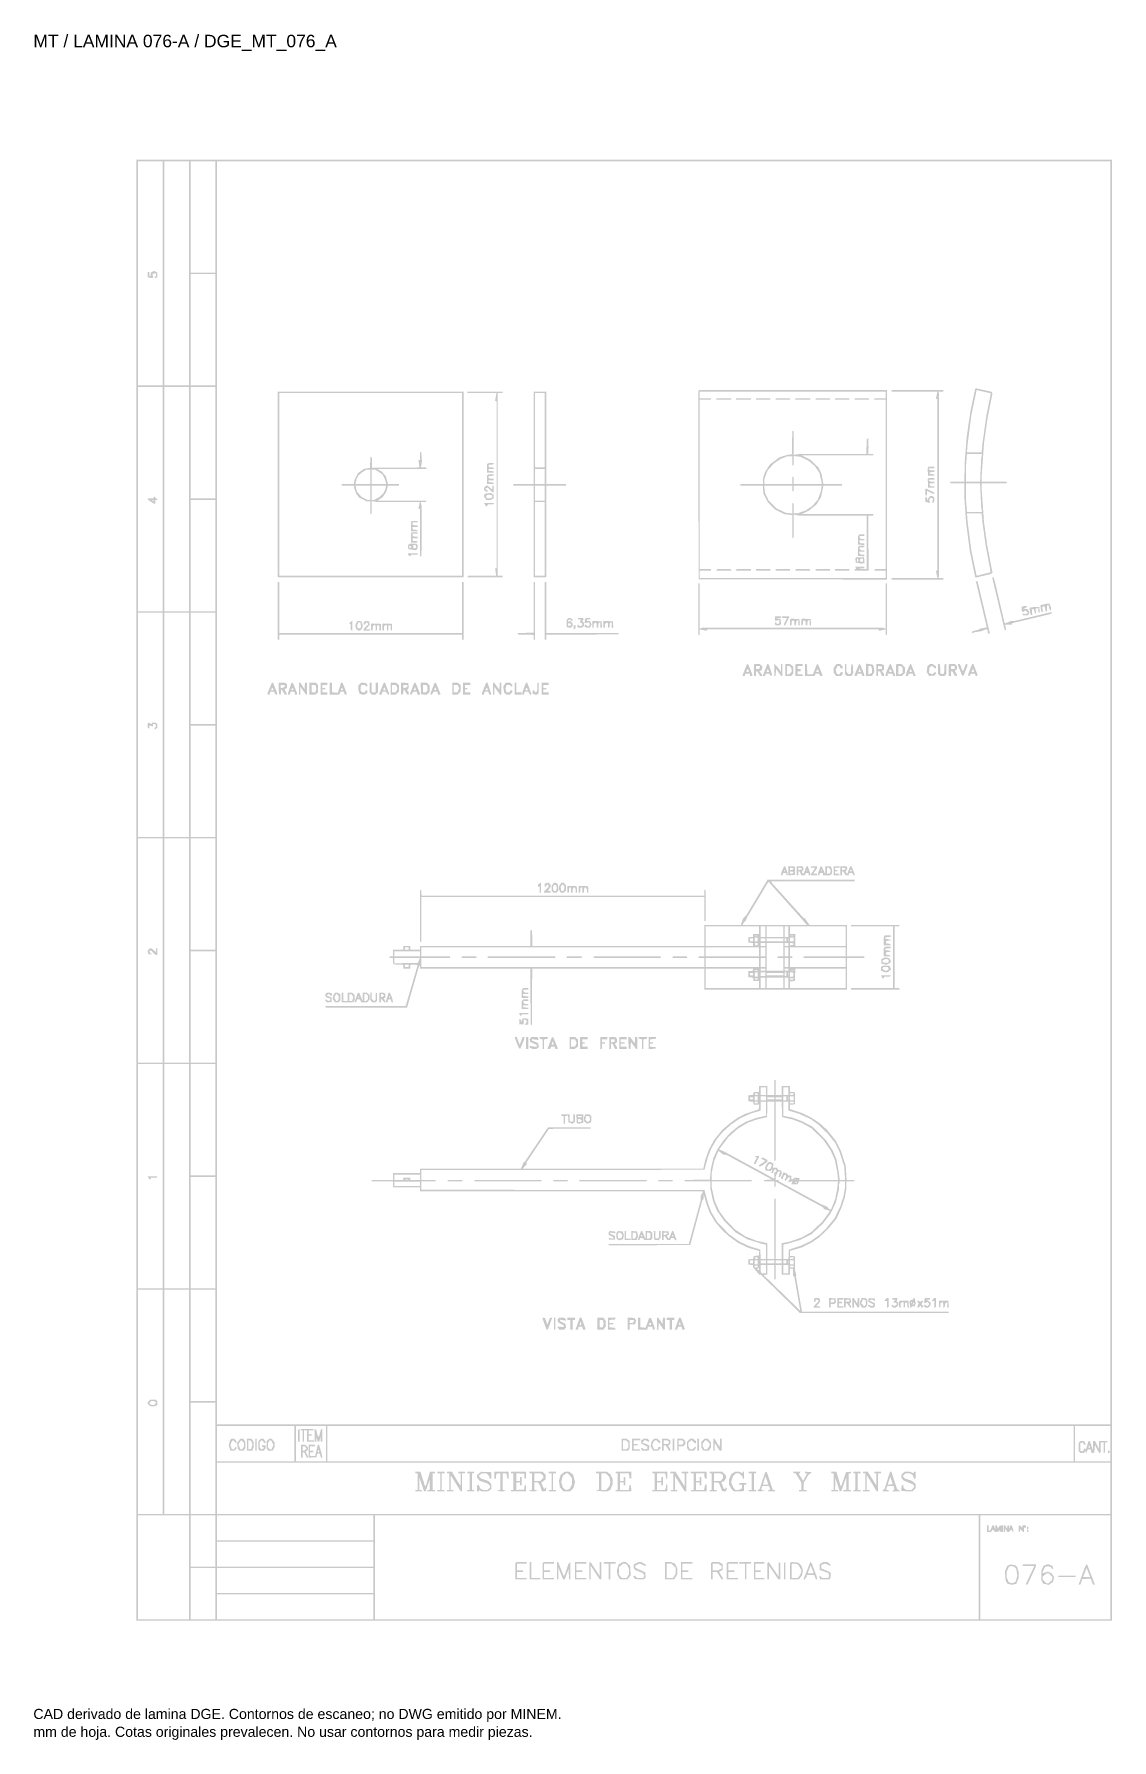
# Paper-space layout 'REF-DGE-076-A' of a CAD drawing. Header units: metres, sheet in millimetres. Extents: x 12 to 193, y 4 to 291.
import ezdxf

# ---------------------------------------------------------------- set-up
doc = ezdxf.new("R2010")
doc.units = ezdxf.units.M
doc.layers.add('DGE_DATOS', color=7, linetype='Continuous', lineweight=0)
doc.layers.add('DGE_RELLENO', color=7, linetype='Continuous', lineweight=0)
doc.styles.add('DGE_ARIAL', font='arial.ttf')

# ---------------------------------------------------------------- blocks, each defined once
blk = doc.blocks.new('R02_REF_DGE_MT_076-A')
at = {"layer": 'DGE_RELLENO'}
h = blk.add_hatch(color=7, dxfattribs=at)
h.paths.add_polyline_path([(29.3276, 147.3158), (29.3276, 24.5087), (111.347, 24.5087), (193.3664, 24.5087), (193.3664, 147.3158), (193.3664, 270.1229), (111.347, 270.1229), (29.3276, 270.1229)], flags=0)
h.paths.add_polyline_path([(33.7542, 251.0252), (33.7542, 232.1804), (31.6674, 232.1804), (29.5805, 232.1804), (29.5805, 251.0252), (29.5805, 269.8699), (31.6674, 269.8699), (33.7542, 269.8699)], flags=0)
h.paths.add_polyline_path([(38.1809, 251.0252), (38.1809, 232.1804), (36.094, 232.1804), (34.0072, 232.1804), (34.0072, 251.0252), (34.0072, 269.8699), (36.094, 269.8699), (38.1809, 269.8699)], flags=0)
h.paths.add_polyline_path([(42.6075, 260.5108), (42.6075, 251.1517), (40.5206, 251.1517), (38.4338, 251.1517), (38.4338, 260.5108), (38.4338, 269.8699), (40.5206, 269.8699), (42.6075, 269.8699)], flags=0)
h.paths.add_polyline_path([(193.1134, 163.6943), (193.1134, 57.5187), (117.9869, 57.5187), (42.8604, 57.5187), (42.8604, 163.6943), (42.8604, 269.8699), (117.9869, 269.8699), (193.1134, 269.8699)], flags=0)
h.paths.add_polyline_path([(42.6075, 241.5396), (42.6075, 232.1804), (40.5206, 232.1804), (38.4338, 232.1804), (38.4338, 241.5396), (38.4338, 250.8987), (40.5206, 250.8987), (42.6075, 250.8987)], flags=0)
h.paths.add_polyline_path([(33.7542, 213.0827), (33.7542, 194.238), (31.6674, 194.238), (29.5805, 194.238), (29.5805, 213.0827), (29.5805, 231.9275), (31.6674, 231.9275), (33.7542, 231.9275)], flags=0)
h.paths.add_polyline_path([(38.1809, 213.0827), (38.1809, 194.238), (36.094, 194.238), (34.0072, 194.238), (34.0072, 213.0827), (34.0072, 231.9275), (36.094, 231.9275), (38.1809, 231.9275)], flags=0)
h.paths.add_polyline_path([(42.6075, 222.5683), (42.6075, 213.2092), (40.5206, 213.2092), (38.4338, 213.2092), (38.4338, 222.5683), (38.4338, 231.9275), (40.5206, 231.9275), (42.6075, 231.9275)], flags=0)
h.paths.add_polyline_path([(42.6075, 203.5971), (42.6075, 194.238), (40.5206, 194.238), (38.4338, 194.238), (38.4338, 203.5971), (38.4338, 212.9562), (40.5206, 212.9562), (42.6075, 212.9562)], flags=0)
h.paths.add_polyline_path([(33.7542, 175.1403), (33.7542, 156.2955), (31.6674, 156.2955), (29.5805, 156.2955), (29.5805, 175.1403), (29.5805, 193.985), (31.6674, 193.985), (33.7542, 193.985)], flags=0)
h.paths.add_polyline_path([(38.1809, 175.1403), (38.1809, 156.2955), (36.094, 156.2955), (34.0072, 156.2955), (34.0072, 175.1403), (34.0072, 193.985), (36.094, 193.985), (38.1809, 193.985)], flags=0)
h.paths.add_polyline_path([(42.6075, 184.6259), (42.6075, 175.2667), (40.5206, 175.2667), (38.4338, 175.2667), (38.4338, 184.6259), (38.4338, 193.985), (40.5206, 193.985), (42.6075, 193.985)], flags=0)
h.paths.add_polyline_path([(42.6075, 165.6547), (42.6075, 156.2955), (40.5206, 156.2955), (38.4338, 156.2955), (38.4338, 165.6547), (38.4338, 175.0138), (40.5206, 175.0138), (42.6075, 175.0138)], flags=0)
h.paths.add_polyline_path([(33.7542, 137.1978), (33.7542, 118.3531), (31.6674, 118.3531), (29.5805, 118.3531), (29.5805, 137.1978), (29.5805, 156.0426), (31.6674, 156.0426), (33.7542, 156.0426)], flags=0)
h.paths.add_polyline_path([(38.1809, 137.1978), (38.1809, 118.3531), (36.094, 118.3531), (34.0072, 118.3531), (34.0072, 137.1978), (34.0072, 156.0426), (36.094, 156.0426), (38.1809, 156.0426)], flags=0)
h.paths.add_polyline_path([(42.6075, 146.6834), (42.6075, 137.3243), (40.5206, 137.3243), (38.4338, 137.3243), (38.4338, 146.6834), (38.4338, 156.0426), (40.5206, 156.0426), (42.6075, 156.0426)], flags=0)
h.paths.add_polyline_path([(42.6075, 127.7122), (42.6075, 118.3531), (40.5206, 118.3531), (38.4338, 118.3531), (38.4338, 127.7122), (38.4338, 137.0713), (40.5206, 137.0713), (42.6075, 137.0713)], flags=0)
h.paths.add_polyline_path([(33.7542, 99.2554), (33.7542, 80.4106), (31.6674, 80.4106), (29.5805, 80.4106), (29.5805, 99.2554), (29.5805, 118.1001), (31.6674, 118.1001), (33.7542, 118.1001)], flags=0)
h.paths.add_polyline_path([(38.1809, 99.2554), (38.1809, 80.4106), (36.094, 80.4106), (34.0072, 80.4106), (34.0072, 99.2554), (34.0072, 118.1001), (36.094, 118.1001), (38.1809, 118.1001)], flags=0)
h.paths.add_polyline_path([(42.6075, 108.741), (42.6075, 99.3818), (40.5206, 99.3818), (38.4338, 99.3818), (38.4338, 108.741), (38.4338, 118.1001), (40.5206, 118.1001), (42.6075, 118.1001)], flags=0)
h.paths.add_polyline_path([(42.6075, 89.7697), (42.6075, 80.4106), (40.5206, 80.4106), (38.4338, 80.4106), (38.4338, 89.7697), (38.4338, 99.1289), (40.5206, 99.1289), (42.6075, 99.1289)], flags=0)
h.paths.add_polyline_path([(33.7542, 61.3129), (33.7542, 42.4681), (31.6674, 42.4681), (29.5805, 42.4681), (29.5805, 61.3129), (29.5805, 80.1577), (31.6674, 80.1577), (33.7542, 80.1577)], flags=0)
h.paths.add_polyline_path([(38.1809, 61.3129), (38.1809, 42.4681), (36.094, 42.4681), (34.0072, 42.4681), (34.0072, 61.3129), (34.0072, 80.1577), (36.094, 80.1577), (38.1809, 80.1577)], flags=0)
h.paths.add_polyline_path([(42.6075, 70.7985), (42.6075, 61.4394), (40.5206, 61.4394), (38.4338, 61.4394), (38.4338, 70.7985), (38.4338, 80.1577), (40.5206, 80.1577), (42.6075, 80.1577)], flags=0)
h.paths.add_polyline_path([(42.6075, 51.8273), (42.6075, 42.4681), (40.5206, 42.4681), (38.4338, 42.4681), (38.4338, 51.8273), (38.4338, 61.1864), (40.5206, 61.1864), (42.6075, 61.1864)], flags=0)
h.paths.add_polyline_path([(55.8874, 54.2935), (55.8874, 51.3214), (49.3739, 51.3214), (42.8604, 51.3214), (42.8604, 54.2935), (42.8604, 57.2657), (49.3739, 57.2657), (55.8874, 57.2657)], flags=0)
h.paths.add_polyline_path([(61.1994, 54.2935), (61.1994, 51.3214), (58.6699, 51.3214), (56.1404, 51.3214), (56.1404, 54.2935), (56.1404, 57.2657), (58.6699, 57.2657), (61.1994, 57.2657)], flags=0)
h.paths.add_polyline_path([(186.9161, 54.2935), (186.9161, 51.3214), (124.1842, 51.3214), (61.4524, 51.3214), (61.4524, 54.2935), (61.4524, 57.2657), (124.1842, 57.2657), (186.9161, 57.2657)], flags=0)
h.paths.add_polyline_path([(193.1134, 54.2935), (193.1134, 51.3214), (190.1413, 51.3214), (187.1691, 51.3214), (187.1691, 54.2935), (187.1691, 57.2657), (190.1413, 57.2657), (193.1134, 57.2657)], flags=0)
h.paths.add_polyline_path([(193.1134, 46.7683), (193.1134, 42.4681), (117.9869, 42.4681), (42.8604, 42.4681), (42.8604, 46.7683), (42.8604, 51.0684), (117.9869, 51.0684), (193.1134, 51.0684)], flags=0)
h.paths.add_polyline_path([(38.1809, 33.4884), (38.1809, 24.7617), (33.8807, 24.7617), (29.5805, 24.7617), (29.5805, 33.4884), (29.5805, 42.2152), (33.8807, 42.2152), (38.1809, 42.2152)], flags=0)
h.paths.add_polyline_path([(42.6075, 37.9151), (42.6075, 33.6149), (40.5206, 33.6149), (38.4338, 33.6149), (38.4338, 37.9151), (38.4338, 42.2152), (40.5206, 42.2152), (42.6075, 42.2152)], flags=0)
h.paths.add_polyline_path([(69.1674, 40.1284), (69.1674, 38.0415), (56.0139, 38.0415), (42.8604, 38.0415), (42.8604, 40.1284), (42.8604, 42.2152), (56.0139, 42.2152), (69.1674, 42.2152)], flags=0)
h.paths.add_polyline_path([(170.9802, 33.4884), (170.9802, 24.7617), (120.2003, 24.7617), (69.4203, 24.7617), (69.4203, 33.4884), (69.4203, 42.2152), (120.2003, 42.2152), (170.9802, 42.2152)], flags=0)
h.paths.add_polyline_path([(193.1134, 33.4884), (193.1134, 24.7617), (182.1733, 24.7617), (171.2332, 24.7617), (171.2332, 33.4884), (171.2332, 42.2152), (182.1733, 42.2152), (193.1134, 42.2152)], flags=0)
h.paths.add_polyline_path([(69.1674, 35.7017), (69.1674, 33.6149), (56.0139, 33.6149), (42.8604, 33.6149), (42.8604, 35.7017), (42.8604, 37.7886), (56.0139, 37.7886), (69.1674, 37.7886)], flags=0)
h.paths.add_polyline_path([(42.6075, 29.0618), (42.6075, 24.7617), (40.5206, 24.7617), (38.4338, 24.7617), (38.4338, 29.0618), (38.4338, 33.362), (40.5206, 33.362), (42.6075, 33.362)], flags=0)
h.paths.add_polyline_path([(69.1674, 31.2751), (69.1674, 29.1883), (56.0139, 29.1883), (42.8604, 29.1883), (42.8604, 31.2751), (42.8604, 33.362), (56.0139, 33.362), (69.1674, 33.362)], flags=0)
h.paths.add_polyline_path([(69.1674, 26.8485), (69.1674, 24.7617), (56.0139, 24.7617), (42.8604, 24.7617), (42.8604, 26.8485), (42.8604, 28.9353), (56.0139, 28.9353), (69.1674, 28.9353)], flags=0)
h.paths.add_polyline_path([(31.9519, 251.268), (31.7306, 251.1391), (31.7306, 250.8217), (31.7306, 250.5043), (31.6041, 250.5825), (31.4776, 250.6607), (31.4776, 250.9694), (31.4776, 251.2781), (31.3512, 251.2781), (31.2247, 251.2781), (31.2247, 250.849), (31.2247, 250.4199), (31.4248, 250.3431), (31.6248, 250.2663), (31.8722, 250.2663), (32.1196, 250.2663), (32.0832, 250.6141), (32.0468, 250.9619), (32.3314, 251.0024), (32.6159, 251.0428), (32.6159, 250.7916), (32.6159, 250.5404), (32.4578, 250.4839), (32.2997, 250.4274), (32.3891, 250.3313), (32.4785, 250.2351), (32.6737, 250.31), (32.8689, 250.3849), (32.8689, 250.7638), (32.8689, 251.1428), (32.6242, 251.2737), (32.3796, 251.4046), (32.2764, 251.4008), (32.1733, 251.3969)], flags=0)
h.paths.add_polyline_path([(169.9789, 229.7458), (169.5714, 227.817), (169.2578, 225.667), (168.9441, 223.5169), (168.7633, 221.1771), (168.5825, 218.8373), (168.5798, 217.4145), (168.5772, 215.9916), (167.3757, 215.9916), (166.1741, 215.9916), (166.1741, 215.8652), (166.1741, 215.7387), (167.3757, 215.7387), (168.5772, 215.7387), (168.5772, 214.3396), (168.5772, 212.9404), (168.7064, 211.0828), (168.8356, 209.2252), (169.1576, 206.759), (169.4795, 204.2927), (169.926, 202.1426), (170.3725, 199.9926), (170.4248, 199.9385), (170.4771, 199.8844), (171.7369, 200.1818), (172.9968, 200.4792), (173.1452, 200.5709), (173.2936, 200.6626), (172.8386, 203.0468), (172.3835, 205.431), (172.1253, 207.2898), (171.8672, 209.1485), (171.6766, 211.7643), (171.4861, 214.3801), (171.4861, 215.0594), (171.4861, 215.7387), (173.573, 215.7387), (175.6598, 215.7387), (175.6598, 215.8652), (175.6598, 215.9916), (173.573, 215.9916), (171.4861, 215.9916), (171.4861, 216.6265), (171.4861, 217.2613), (171.6804, 219.9343), (171.8746, 222.6073), (172.1872, 224.7695), (172.4997, 226.9317), (172.8878, 228.8708), (173.2759, 230.8099), (173.2162, 230.9654), (173.1565, 231.121), (171.9103, 231.3985), (170.664, 231.676), (170.5252, 231.6752), (170.3863, 231.6745)], flags=0)
h.paths.add_polyline_path([(171.992, 231.0956), (172.9406, 230.8857), (172.9724, 230.8583), (173.0043, 230.8309), (172.6353, 229.0078), (172.2664, 227.1847), (171.9453, 224.9081), (171.6242, 222.6316), (171.5404, 221.7779), (171.4566, 220.9242), (170.2252, 220.9242), (168.9937, 220.9242), (169.045, 221.5882), (169.0963, 222.2521), (169.4142, 224.7184), (169.7322, 227.1847), (170.1665, 229.268), (170.6008, 231.3514), (170.6008, 231.395), (170.6008, 231.4386), (170.8221, 231.3721), (171.0434, 231.3055)], flags=0)
h.paths.add_polyline_path([(171.4454, 220.1969), (171.3724, 219.7227), (171.2845, 217.8571), (171.1965, 215.9916), (170.0133, 215.9916), (168.8301, 215.9916), (168.8309, 217.288), (168.8316, 218.5844), (168.9129, 219.6278), (168.9941, 220.6712), (170.2563, 220.6712), (171.5184, 220.6712)], flags=0)
h.paths.add_polyline_path([(171.2834, 213.81), (171.3711, 211.8812), (171.4448, 211.4069), (171.5184, 210.9326), (170.2563, 210.9326), (168.9941, 210.9326), (168.9129, 211.9761), (168.8316, 213.0195), (168.8309, 214.3791), (168.8301, 215.7387), (170.0129, 215.7387), (171.1956, 215.7387)], flags=0)
h.paths.add_polyline_path([(171.5402, 209.826), (171.6238, 208.9723), (171.8778, 207.1384), (172.1317, 205.3045), (172.5016, 203.3442), (172.8715, 201.3838), (172.9061, 201.0789), (172.9406, 200.7741), (171.8056, 200.4854), (170.6706, 200.1968), (170.6382, 200.2291), (170.6059, 200.2615), (170.1692, 202.3403), (169.7325, 204.4192), (169.4144, 206.8855), (169.0963, 209.3517), (169.045, 210.0157), (168.9937, 210.6797), (170.2252, 210.6797), (171.4566, 210.6797)], flags=0)
h.paths.add_polyline_path([(123.8632, 231.2635), (123.803, 231.1054), (123.8355, 215.3593), (123.8681, 199.6131), (139.7091, 199.581), (155.5502, 199.5489), (155.5502, 215.4853), (155.5502, 231.4216), (139.7368, 231.4216), (123.9234, 231.4216)], flags=0)
h.paths.add_polyline_path([(155.2972, 230.5995), (155.2972, 230.0304), (154.3487, 230.0304), (153.4001, 230.0304), (153.4001, 229.9039), (153.4001, 229.7774), (154.3487, 229.7774), (155.2972, 229.7774), (155.2972, 215.549), (155.2972, 201.3206), (154.4194, 201.3206), (153.5415, 201.3206), (153.4633, 201.1941), (153.3852, 201.0676), (154.3412, 201.0676), (155.2972, 201.0676), (155.2972, 200.4352), (155.2972, 199.8029), (139.6775, 199.8029), (124.0578, 199.8029), (124.0578, 200.4352), (124.0578, 201.0676), (125.0063, 201.0676), (125.9549, 201.0676), (125.9549, 201.1941), (125.9549, 201.3206), (125.0063, 201.3206), (124.0578, 201.3206), (124.0578, 215.549), (124.0578, 229.7774), (125.0063, 229.7774), (125.9549, 229.7774), (125.9549, 229.9039), (125.9549, 230.0304), (125.0063, 230.0304), (124.0578, 230.0304), (124.0578, 230.5995), (124.0578, 231.1686), (139.6775, 231.1686), (155.2972, 231.1686)], flags=0)
h.paths.add_polyline_path([(156.309, 231.2951), (156.309, 231.1686), (160.169, 231.1686), (164.0289, 231.1686), (163.9632, 230.8524), (163.8976, 230.5363), (163.8319, 230.2201), (163.7663, 229.9039), (163.8952, 229.9039), (164.024, 229.9039), (164.024, 215.4857), (164.024, 201.0676), (163.8952, 201.0676), (163.7663, 201.0676), (163.824, 200.783), (163.8817, 200.4985), (163.9553, 200.1507), (164.0289, 199.8029), (160.169, 199.8029), (156.309, 199.8029), (156.309, 199.6764), (156.309, 199.5499), (160.6724, 199.5499), (165.0359, 199.5499), (165.0359, 199.6764), (165.0359, 199.8029), (164.5857, 199.8029), (164.1356, 199.8029), (164.2083, 199.9205), (164.2811, 200.0382), (164.2811, 215.4857), (164.2811, 230.9333), (164.2083, 231.0509), (164.1356, 231.1686), (164.5857, 231.1686), (165.0359, 231.1686), (165.0359, 231.2951), (165.0359, 231.4216), (160.6724, 231.4216), (156.309, 231.4216)], flags=0)
h.paths.add_polyline_path([(53.105, 215.549), (53.105, 199.9293), (68.7247, 199.9293), (84.3444, 199.9293), (84.3444, 215.549), (84.3444, 231.1686), (68.7247, 231.1686), (53.105, 231.1686)], flags=0)
h.paths.add_polyline_path([(84.0915, 215.549), (84.0915, 200.1823), (68.7247, 200.1823), (53.3579, 200.1823), (53.3579, 215.549), (53.3579, 230.9157), (68.7247, 230.9157), (84.0915, 230.9157)], flags=0)
h.paths.add_polyline_path([(84.9768, 231.0422), (84.9768, 230.9157), (87.4258, 230.9157), (89.8748, 230.9157), (89.7548, 230.2553), (89.6348, 229.5949), (89.7721, 229.5491), (89.9094, 229.5034), (89.9094, 215.4752), (89.9094, 201.447), (89.7785, 201.447), (89.6477, 201.447), (89.7316, 200.8147), (89.8155, 200.1823), (87.4668, 200.1823), (85.1182, 200.1823), (85.0401, 200.0558), (84.9619, 199.9293), (87.9415, 199.9293), (90.9212, 199.9293), (90.9212, 200.0558), (90.9212, 200.1823), (90.5101, 200.1823), (90.0991, 200.1823), (90.0991, 215.549), (90.0991, 230.9157), (90.5101, 230.9157), (90.9212, 230.9157), (90.9212, 231.0422), (90.9212, 231.1686), (87.949, 231.1686), (84.9768, 231.1686)], flags=0)
h.paths.add_polyline_path([(96.1067, 223.3904), (96.1067, 215.6122), (94.3992, 215.6122), (92.6918, 215.6122), (92.6918, 215.4857), (92.6918, 215.3593), (94.3992, 215.3593), (96.1067, 215.3593), (96.1067, 207.6443), (96.1067, 199.9293), (97.1817, 199.9293), (98.2567, 199.9293), (98.2567, 207.6443), (98.2567, 215.3593), (99.9009, 215.3593), (101.5451, 215.3593), (101.5451, 215.4857), (101.5451, 215.6122), (99.9009, 215.6122), (98.2567, 215.6122), (98.2567, 223.3904), (98.2567, 231.1686), (97.1817, 231.1686), (96.1067, 231.1686)], flags=0)
h.paths.add_polyline_path([(98.0038, 224.6552), (98.0038, 218.3947), (97.1817, 218.3947), (96.3596, 218.3947), (96.3596, 224.6552), (96.3596, 230.9157), (97.1817, 230.9157), (98.0038, 230.9157)], flags=0)
h.paths.add_polyline_path([(98.0038, 216.877), (98.0038, 215.6122), (97.1817, 215.6122), (96.3596, 215.6122), (96.3596, 216.877), (96.3596, 218.1417), (97.1817, 218.1417), (98.0038, 218.1417)], flags=0)
h.paths.add_polyline_path([(98.0038, 214.0945), (98.0038, 212.8298), (97.1817, 212.8298), (96.3596, 212.8298), (96.3596, 214.0945), (96.3596, 215.3593), (97.1817, 215.3593), (98.0038, 215.3593)], flags=0)
h.paths.add_polyline_path([(98.0038, 206.3796), (98.0038, 200.1823), (97.1817, 200.1823), (96.3596, 200.1823), (96.3596, 206.3796), (96.3596, 212.5768), (97.1817, 212.5768), (98.0038, 212.5768)], flags=0)
h.paths.add_polyline_path([(88.4364, 219.0567), (88.2915, 218.9638), (88.2831, 218.2366), (88.2747, 217.5093), (88.8391, 217.5093), (89.4035, 217.5093), (89.4035, 217.6278), (89.4035, 217.7463), (89.0022, 217.7859), (88.6008, 217.8255), (88.5489, 217.9836), (88.4971, 218.1417), (88.9503, 218.1417), (89.4035, 218.1417), (89.4035, 218.2602), (89.4035, 218.3786), (88.9924, 218.4183), (88.5814, 218.4579), (88.5814, 218.6476), (88.5814, 218.8373), (88.9924, 218.877), (89.4035, 218.9166), (89.4035, 219.0351), (89.4035, 219.1535), (88.9924, 219.1516), (88.5814, 219.1496)], flags=0)
h.paths.add_polyline_path([(162.4498, 218.363), (162.4012, 218.205), (162.4143, 217.6042), (162.4273, 217.0034), (162.9727, 217.0034), (163.5181, 217.0034), (163.5181, 217.1219), (163.5181, 217.2404), (163.1071, 217.28), (162.6961, 217.3196), (162.6961, 217.4461), (162.6961, 217.5726), (163.1071, 217.6122), (163.5181, 217.6518), (163.5181, 217.7703), (163.5181, 217.8888), (163.2755, 217.8888), (163.0329, 217.8888), (162.8329, 217.9655), (162.6328, 218.0423), (162.6328, 218.1552), (162.6328, 218.2682), (163.0755, 218.2682), (163.5181, 218.2682), (163.5181, 218.3947), (163.5181, 218.5211), (163.0083, 218.5211), (162.4984, 218.5211)], flags=0)
h.paths.add_polyline_path([(88.4364, 217.1596), (88.2915, 217.0667), (88.2831, 216.3394), (88.2747, 215.6122), (88.8391, 215.6122), (89.4035, 215.6122), (89.4035, 215.7307), (89.4035, 215.8491), (89.0022, 215.8888), (88.6008, 215.9284), (88.5489, 216.0865), (88.4971, 216.2446), (88.9503, 216.2446), (89.4035, 216.2446), (89.4035, 216.3631), (89.4035, 216.4815), (88.9924, 216.5211), (88.5814, 216.5608), (88.5814, 216.7505), (88.5814, 216.9402), (88.9924, 216.9798), (89.4035, 217.0195), (89.4035, 217.1379), (89.4035, 217.2564), (88.9924, 217.2545), (88.5814, 217.2525)], flags=0)
h.paths.add_polyline_path([(162.4663, 216.5292), (162.4114, 216.4343), (162.4165, 215.7071), (162.4217, 214.9798), (162.9699, 214.9798), (163.5181, 214.9798), (163.5181, 215.1063), (163.5181, 215.2328), (163.2174, 215.2328), (162.9167, 215.2328), (162.7759, 215.4025), (162.635, 215.5723), (162.7182, 215.6555), (162.8015, 215.7387), (163.1598, 215.7387), (163.5181, 215.7387), (163.5181, 215.8652), (163.5181, 215.9916), (163.2755, 215.9916), (163.0329, 215.9916), (162.8329, 216.0684), (162.6328, 216.1452), (162.6328, 216.2581), (162.6328, 216.3711), (163.0755, 216.3711), (163.5181, 216.3711), (163.5181, 216.4975), (163.5181, 216.624), (163.0197, 216.624), (162.5213, 216.624)], flags=0)
h.paths.add_polyline_path([(87.9517, 215.1542), (87.7466, 214.9491), (87.7846, 214.7567), (87.8225, 214.5643), (88.0378, 214.4287), (88.253, 214.2932), (88.3447, 214.3849), (88.4364, 214.4766), (88.1927, 214.6559), (87.949, 214.8353), (88.1787, 214.9243), (88.4083, 215.0133), (88.8171, 214.6172), (89.2258, 214.221), (89.3146, 214.221), (89.4035, 214.221), (89.4035, 214.7901), (89.4035, 215.3593), (89.277, 215.3593), (89.1505, 215.3593), (89.1505, 215.0318), (89.1505, 214.7044), (88.7614, 215.0318), (88.3722, 215.3593), (88.2645, 215.3593), (88.1568, 215.3593)], flags=0)
h.paths.add_polyline_path([(162.0004, 214.2842), (162.0004, 213.7151), (162.1269, 213.7151), (162.2534, 213.7151), (162.2534, 214.0971), (162.2534, 214.4791), (162.7543, 214.2236), (163.2551, 213.968), (163.3866, 213.968), (163.5181, 213.968), (163.5181, 214.0682), (163.5181, 214.1683), (162.8197, 214.5108), (162.1213, 214.8534), (162.0609, 214.8534), (162.0004, 214.8534)], flags=0)
h.paths.add_polyline_path([(88.1179, 214.0094), (87.9073, 213.9536), (87.8304, 213.7533), (87.7535, 213.553), (87.949, 213.2546), (88.1445, 212.9562), (88.5294, 212.9562), (88.9142, 212.9562), (89.1588, 213.0872), (89.4035, 213.2181), (89.4035, 213.5254), (89.4035, 213.8327), (89.1588, 213.9636), (88.9142, 214.0945), (88.6213, 214.0798), (88.3284, 214.0652)], flags=0)
h.paths.add_polyline_path([(88.9505, 213.7648), (89.1505, 213.688), (89.1505, 213.5254), (89.1505, 213.3627), (88.9505, 213.286), (88.7504, 213.2092), (88.5038, 213.2092), (88.2572, 213.2092), (88.1795, 213.4117), (88.1018, 213.6141), (88.2784, 213.7259), (88.4549, 213.8377), (88.6026, 213.8396), (88.7504, 213.8416)], flags=0)
h.paths.add_polyline_path([(162.6057, 213.3673), (162.4129, 213.146), (162.3431, 212.9562), (162.2734, 212.7665), (162.2634, 213.0436), (162.2534, 213.3207), (162.1269, 213.3989), (162.0004, 213.4771), (162.0004, 213.0269), (162.0004, 212.5768), (162.0953, 212.5751), (162.1902, 212.5734), (162.4934, 212.4922), (162.7966, 212.4111), (162.7159, 212.7324), (162.6353, 213.0538), (162.7964, 213.1875), (162.9575, 213.3212), (163.1285, 213.2155), (163.2994, 213.1099), (163.2136, 212.7677), (163.1277, 212.4256), (163.2913, 212.4793), (163.4549, 212.5331), (163.4957, 212.8788), (163.5364, 213.2245), (163.3853, 213.4066), (163.2342, 213.5886), (163.0164, 213.5886), (162.7985, 213.5886)], flags=0)
h.paths.add_polyline_path([(87.9695, 212.1206), (88.1855, 211.7909), (88.3342, 211.9941), (88.4828, 212.1974), (88.9431, 212.1974), (89.4035, 212.1974), (89.4035, 212.3239), (89.4035, 212.4503), (88.5785, 212.4503), (87.7534, 212.4503)], flags=0)
h.paths.add_polyline_path([(173.2977, 199.6448), (173.366, 199.3602), (174.3457, 195.2181), (175.3254, 191.0761), (175.4459, 191.0761), (175.5664, 191.0761), (175.4946, 191.5188), (175.4228, 191.9614), (175.9734, 191.9614), (176.5241, 191.9614), (176.5681, 192.0937), (176.6122, 192.226), (179.8354, 192.9924), (183.0586, 193.7587), (183.1767, 193.8698), (183.2947, 193.9808), (183.2399, 194.0351), (183.1851, 194.0894), (180.0864, 193.34), (176.9878, 192.5906), (176.6716, 192.578), (176.3554, 192.5654), (175.8798, 192.3701), (175.4043, 192.1748), (175.3601, 192.2262), (175.316, 192.2776), (174.5315, 195.6292), (173.747, 198.9808), (173.6235, 199.4551), (173.5, 199.9293), (173.3647, 199.9293), (173.2293, 199.9293)], flags=0)
h.paths.add_polyline_path([(170.5544, 198.9615), (170.6454, 198.6014), (171.4842, 195.0601), (172.3229, 191.5188), (171.8096, 191.4183), (171.2964, 191.3179), (171.0434, 191.2014), (170.7905, 191.085), (170.3564, 190.9799), (169.9224, 190.8748), (169.8649, 190.7023), (169.8074, 190.5299), (170.0254, 190.6136), (170.2435, 190.6972), (170.7699, 190.7709), (171.2964, 190.8447), (171.779, 191.0259), (172.2616, 191.2072), (172.3798, 191.1342), (172.4979, 191.0612), (172.4979, 190.8231), (172.4979, 190.5851), (172.6328, 190.5018), (172.7677, 190.4184), (172.8104, 190.4627), (172.8531, 190.507), (171.82, 194.8604), (170.7869, 199.2138), (170.6251, 199.2678), (170.4633, 199.3217)], flags=0)
h.paths.add_polyline_path([(53.105, 194.3012), (53.105, 189.4319), (53.2314, 189.4319), (53.3579, 189.4319), (53.3579, 189.8705), (53.3579, 190.3091), (68.7247, 190.3091), (84.0915, 190.3091), (84.0915, 189.8705), (84.0915, 189.4319), (84.218, 189.4319), (84.3444, 189.4319), (84.3444, 194.3012), (84.3444, 199.1705), (84.218, 199.1705), (84.0915, 199.1705), (84.0915, 194.8724), (84.0915, 190.5744), (68.7247, 190.5758), (53.3579, 190.5772), (53.3579, 194.8739), (53.3579, 199.1705), (53.2314, 199.1705), (53.105, 199.1705)], flags=0)
h.paths.add_polyline_path([(96.1067, 194.8913), (96.1067, 190.6122), (94.8269, 190.5973), (93.5471, 190.5823), (93.4778, 190.513), (93.4085, 190.4437), (93.4726, 190.3796), (93.5367, 190.3155), (94.8214, 190.2848), (96.1061, 190.254), (96.1064, 189.843), (96.1067, 189.4319), (96.2331, 189.4319), (96.3596, 189.4319), (96.3596, 194.3012), (96.3596, 199.1705), (96.2331, 199.1705), (96.1067, 199.1705)], flags=0)
h.paths.add_polyline_path([(98.0038, 194.3012), (98.0038, 189.4319), (98.1303, 189.4319), (98.2567, 189.4319), (98.2567, 189.8571), (98.2567, 190.2823), (104.2931, 190.3075), (110.3295, 190.3327), (110.385, 190.3882), (110.4406, 190.4437), (110.3819, 190.5024), (110.3232, 190.5611), (104.29, 190.5763), (98.2567, 190.5915), (98.2567, 194.881), (98.2567, 199.1705), (98.1303, 199.1705), (98.0038, 199.1705)], flags=0)
h.paths.add_polyline_path([(123.8048, 194.6249), (123.8048, 190.3322), (123.9313, 190.254), (124.0578, 190.1758), (124.0578, 190.6729), (124.0578, 191.1699), (124.6579, 191.0578), (125.258, 190.9457), (125.3008, 191.0741), (125.3436, 191.2026), (139.7407, 191.2026), (154.1379, 191.2026), (154.1824, 191.0689), (154.227, 190.9352), (154.7621, 191.0555), (155.2972, 191.1757), (155.2972, 190.7539), (155.2972, 190.3322), (155.4237, 190.254), (155.5502, 190.1758), (155.5502, 194.5467), (155.5502, 198.9175), (155.4237, 198.9175), (155.2972, 198.9175), (155.2972, 195.1098), (155.2972, 191.302), (155.0931, 191.3803), (154.889, 191.4586), (139.6774, 191.4586), (124.4658, 191.4586), (124.2618, 191.3803), (124.0578, 191.302), (124.0578, 195.1098), (124.0578, 198.9175), (123.9313, 198.9175), (123.8048, 198.9175)], flags=0)
h.paths.add_polyline_path([(181.8823, 195.378), (181.4648, 195.2791), (181.3955, 195.2097), (181.3261, 195.1403), (181.413, 194.6259), (181.4999, 194.1115), (181.6296, 194.1115), (181.7593, 194.1115), (181.7033, 194.4933), (181.6473, 194.8751), (181.8042, 195.0054), (181.9611, 195.1356), (182.0181, 195.0346), (182.0751, 194.9336), (182.1582, 194.5858), (182.2414, 194.238), (182.3616, 194.238), (182.4819, 194.238), (182.4541, 194.6985), (182.4262, 195.159), (182.5728, 195.2111), (182.7194, 195.2632), (182.8039, 194.8785), (182.8884, 194.4938), (183.0051, 194.4217), (183.1219, 194.3495), (183.1219, 194.6017), (183.1219, 194.8539), (182.9985, 195.1783), (182.8752, 195.5027), (182.5875, 195.4898), (182.2998, 195.4768)], flags=0)
h.paths.add_polyline_path([(178.4106, 195.0361), (178.1893, 194.9783), (178.1893, 194.6156), (178.1893, 194.2529), (178.3213, 194.1713), (178.4533, 194.0897), (178.6439, 194.2478), (178.8344, 194.406), (179.0494, 194.1909), (179.2644, 193.9759), (179.0746, 193.8527), (178.8849, 193.7296), (178.588, 193.7996), (178.291, 193.8696), (178.3456, 193.706), (178.4001, 193.5424), (178.8184, 193.5424), (179.2368, 193.5424), (179.3702, 193.7539), (179.5036, 193.9654), (179.3551, 194.2914), (179.2065, 194.6174), (178.7928, 194.6308), (178.379, 194.6443), (178.7268, 194.7817), (179.0746, 194.9192), (179.0746, 195.0212), (179.0746, 195.1233), (178.8533, 195.1086), (178.632, 195.094)], flags=0)
h.paths.add_polyline_path([(179.96, 194.8881), (179.5173, 194.8071), (179.5198, 194.6806), (179.5223, 194.5542), (179.6204, 194.0799), (179.7185, 193.6056), (179.8447, 193.6056), (179.9709, 193.6056), (179.9338, 194.0665), (179.8967, 194.5275), (180.0405, 194.5782), (180.1842, 194.6289), (180.3184, 194.2437), (180.4527, 193.8585), (180.5321, 193.8585), (180.6114, 193.8585), (180.5703, 194.2677), (180.5291, 194.6768), (180.7504, 194.7196), (180.9718, 194.7624), (180.9718, 194.4444), (180.9718, 194.1264), (181.1066, 194.0431), (181.2415, 193.9597), (181.2015, 194.4467), (181.1615, 194.9336), (180.7821, 194.9513), (180.4026, 194.9691)], flags=0)
h.paths.add_polyline_path([(136.7053, 192.9764), (136.7053, 192.6001), (137.0848, 192.676), (137.4642, 192.7519), (137.4642, 192.4792), (137.4642, 192.2064), (137.2617, 192.1287), (137.0592, 192.051), (136.9524, 192.2239), (136.8456, 192.3968), (136.7598, 192.311), (136.6741, 192.2253), (136.749, 192.0301), (136.8239, 191.8349), (137.1124, 191.8369), (137.4009, 191.8388), (137.5684, 191.945), (137.7359, 192.0512), (137.6949, 192.48), (137.6539, 192.9089), (137.2745, 192.9893), (136.895, 193.0698), (137.3061, 193.0847), (137.7171, 193.0997), (137.7171, 193.2262), (137.7171, 193.3526), (137.2112, 193.3526), (136.7053, 193.3526)], flags=0)
h.paths.add_polyline_path([(137.9068, 193.2262), (137.985, 193.0997), (138.3595, 193.0997), (138.7341, 193.0997), (138.4786, 192.5988), (138.223, 192.098), (138.223, 191.9665), (138.223, 191.8349), (138.3232, 191.8349), (138.4233, 191.8349), (138.7658, 192.5334), (139.1084, 193.2318), (139.1084, 193.2922), (139.1084, 193.3526), (138.4685, 193.3526), (137.8287, 193.3526)], flags=0)
h.paths.add_polyline_path([(101.8234, 192.9479), (101.6716, 192.7962), (101.6716, 192.1915), (101.6716, 191.5868), (101.9894, 191.507), (102.3073, 191.4273), (102.4953, 191.5834), (102.6834, 191.7394), (102.6834, 191.9679), (102.6834, 192.1963), (102.4774, 192.4023), (102.2714, 192.6083), (102.0979, 192.5418), (101.9245, 192.4753), (101.9245, 192.5903), (101.9245, 192.7053), (102.0566, 192.7869), (102.1886, 192.8685), (102.3758, 192.7131), (102.563, 192.5578), (102.6412, 192.636), (102.7194, 192.7142), (102.5595, 192.9069), (102.3995, 193.0997), (102.1873, 193.0997), (101.9751, 193.0997)], flags=0)
h.paths.add_polyline_path([(102.3759, 192.0738), (102.4629, 191.9331), (102.2946, 191.8292), (102.1263, 191.7252), (102.0254, 191.7875), (101.9245, 191.8499), (101.9245, 192.0321), (101.9245, 192.2144), (102.1068, 192.2144), (102.289, 192.2144)], flags=0)
h.paths.add_polyline_path([(103.5687, 192.9732), (103.5687, 192.8467), (103.8098, 192.8467), (104.0509, 192.8467), (103.9852, 192.5953), (103.9195, 192.3439), (104.1235, 192.2656), (104.3276, 192.1873), (104.3276, 192.0247), (104.3276, 191.862), (104.1218, 191.7831), (103.9161, 191.7041), (103.7394, 191.8508), (103.5626, 191.9975), (103.4995, 191.9343), (103.4363, 191.8712), (103.516, 191.6633), (103.5958, 191.4555), (103.9364, 191.4555), (104.277, 191.4555), (104.4288, 191.6073), (104.5805, 191.7591), (104.5805, 192.0247), (104.5805, 192.2903), (104.4341, 192.4367), (104.2877, 192.5831), (104.433, 192.7582), (104.5783, 192.9333), (104.4951, 193.0165), (104.4119, 193.0997), (103.9903, 193.0997), (103.5687, 193.0997)], flags=0)
h.paths.add_polyline_path([(104.7867, 192.8151), (104.7105, 192.5306), (104.7087, 192.3756), (104.707, 192.2207), (105.0682, 192.2929), (105.4295, 192.3652), (105.4992, 192.1835), (105.5689, 192.0017), (105.458, 191.8235), (105.3471, 191.6452), (105.092, 191.8033), (104.8369, 191.9614), (104.772, 191.9614), (104.707, 191.9614), (104.707, 191.7852), (104.707, 191.6091), (104.9071, 191.5323), (105.1071, 191.4555), (105.3453, 191.4555), (105.5834, 191.4555), (105.7274, 191.7245), (105.8713, 191.9934), (105.7345, 192.2936), (105.5978, 192.5938), (105.3421, 192.5938), (105.0864, 192.5938), (105.0864, 192.7203), (105.0864, 192.8467), (105.4101, 192.8467), (105.7337, 192.8467), (105.6556, 192.9732), (105.5774, 193.0997), (105.2202, 193.0997), (104.863, 193.0997)], flags=0)
h.paths.add_polyline_path([(139.3192, 192.8889), (139.2348, 192.8046), (139.2348, 192.3198), (139.2348, 191.8349), (139.3533, 191.8349), (139.4718, 191.8349), (139.5114, 192.246), (139.551, 192.657), (139.7407, 192.657), (139.9305, 192.657), (139.9701, 192.246), (140.0097, 191.8349), (140.1202, 191.8349), (140.2306, 191.8349), (140.2702, 192.2362), (140.3099, 192.6376), (140.468, 192.6895), (140.6261, 192.7413), (140.6261, 192.2881), (140.6261, 191.8349), (140.7598, 191.8349), (140.8936, 191.8349), (140.8547, 192.3725), (140.8158, 192.91), (140.1096, 192.9416), (139.4035, 192.9732)], flags=0)
h.paths.add_polyline_path([(141.2163, 192.8889), (141.132, 192.8046), (141.132, 192.3198), (141.132, 191.8349), (141.2504, 191.8349), (141.3689, 191.8349), (141.4085, 192.246), (141.4482, 192.657), (141.6379, 192.657), (141.8276, 192.657), (141.8672, 192.246), (141.9069, 191.8349), (142.0173, 191.8349), (142.1277, 191.8349), (142.1674, 192.2362), (142.207, 192.6376), (142.3651, 192.6895), (142.5232, 192.7413), (142.5232, 192.2881), (142.5232, 191.8349), (142.6569, 191.8349), (142.7907, 191.8349), (142.7518, 192.3725), (142.7129, 192.91), (142.0068, 192.9416), (141.3006, 192.9732)], flags=0)
h.paths.add_polyline_path([(65.3099, 192.3855), (65.0569, 192.1853), (65.215, 192.1261), (65.3731, 192.0668), (65.3731, 191.5789), (65.3731, 191.091), (65.4996, 191.0129), (65.6261, 190.9347), (65.6261, 191.7642), (65.6261, 192.5938), (65.5944, 192.5898), (65.5628, 192.5858)], flags=0)
h.paths.add_polyline_path([(66.4253, 192.4421), (66.2977, 192.2776), (66.2149, 192.0462), (66.1322, 191.8148), (66.2099, 191.5054), (66.2875, 191.1959), (66.5259, 191.0683), (66.7643, 190.9407), (67.0027, 191.0683), (67.2411, 191.1959), (67.3149, 191.4897), (67.3886, 191.7835), (67.2894, 192.157), (67.1903, 192.5306), (66.8716, 192.5686), (66.553, 192.6066)], flags=0)
h.paths.add_polyline_path([(67.039, 192.0563), (67.0903, 191.7717), (67.0445, 191.5504), (66.9987, 191.329), (66.7698, 191.329), (66.5409, 191.329), (66.4818, 191.5551), (66.4227, 191.7811), (66.5262, 192.061), (66.6297, 192.3408), (66.8087, 192.3408), (66.9878, 192.3408)], flags=0)
h.paths.add_polyline_path([(67.6804, 192.4475), (67.5232, 192.2903), (67.5232, 192.1258), (67.5232, 191.9614), (67.6041, 191.9614), (67.685, 191.9614), (67.8485, 192.1828), (68.0121, 192.4041), (68.1721, 192.2462), (68.3321, 192.0884), (67.9277, 191.6711), (67.5232, 191.2538), (67.5232, 191.1017), (67.5232, 190.9496), (68.0216, 190.9496), (68.5201, 190.9496), (68.5982, 191.0761), (68.6764, 191.2026), (68.2658, 191.2026), (67.8553, 191.2026), (68.2057, 191.5683), (68.5562, 191.9341), (68.514, 192.2323), (68.4718, 192.5306), (68.1547, 192.5676), (67.8376, 192.6047)], flags=0)
h.paths.add_polyline_path([(105.9718, 192.0269), (105.9718, 191.4555), (106.0982, 191.4555), (106.2247, 191.4555), (106.2266, 191.7401), (106.2286, 192.0247), (106.339, 192.199), (106.4494, 192.3733), (106.59, 192.2863), (106.7306, 192.1994), (106.7306, 191.8275), (106.7306, 191.4555), (106.8491, 191.4555), (106.9675, 191.4555), (107.0072, 191.8568), (107.0468, 192.2581), (107.2049, 192.31), (107.363, 192.3619), (107.363, 191.9087), (107.363, 191.4555), (107.4967, 191.4555), (107.6305, 191.4555), (107.5916, 191.993), (107.5527, 192.5306), (106.7622, 192.5644), (105.9718, 192.5982)], flags=0)
h.paths.add_polyline_path([(107.8689, 192.0269), (107.8689, 191.4555), (107.9954, 191.4555), (108.1218, 191.4555), (108.1238, 191.7401), (108.1257, 192.0247), (108.2361, 192.199), (108.3465, 192.3733), (108.4871, 192.2863), (108.6277, 192.1994), (108.6277, 191.8275), (108.6277, 191.4555), (108.7462, 191.4555), (108.8647, 191.4555), (108.9043, 191.8568), (108.9439, 192.2581), (109.102, 192.31), (109.2601, 192.3619), (109.2601, 191.9087), (109.2601, 191.4555), (109.3939, 191.4555), (109.5276, 191.4555), (109.4887, 191.993), (109.4498, 192.5306), (108.6594, 192.5644), (107.8689, 192.5982)], flags=0)
h.paths.add_polyline_path([(68.8505, 192.1083), (68.7879, 192.0457), (68.7879, 191.5684), (68.7879, 191.091), (68.9144, 191.0129), (69.0409, 190.9347), (69.0409, 191.3061), (69.0409, 191.6775), (69.2106, 191.8184), (69.3804, 191.9592), (69.4636, 191.876), (69.5468, 191.7928), (69.5468, 191.3637), (69.5468, 190.9347), (69.6733, 191.0129), (69.7997, 191.091), (69.7997, 191.463), (69.7997, 191.8349), (69.9895, 191.8349), (70.1792, 191.8349), (70.1792, 191.463), (70.1792, 191.091), (70.3056, 191.0129), (70.4321, 190.9347), (70.4321, 191.5113), (70.4321, 192.0879), (70.3373, 192.1066), (70.2424, 192.1252), (69.5778, 192.1481), (68.9131, 192.1709)], flags=0)
h.paths.add_polyline_path([(70.7477, 192.1083), (70.6851, 192.0457), (70.6851, 191.5684), (70.6851, 191.091), (70.8115, 191.0129), (70.938, 190.9347), (70.938, 191.3061), (70.938, 191.6775), (71.1078, 191.8184), (71.2775, 191.9592), (71.3607, 191.876), (71.4439, 191.7928), (71.4439, 191.3637), (71.4439, 190.9347), (71.5704, 191.0129), (71.6969, 191.091), (71.6969, 191.463), (71.6969, 191.8349), (71.8866, 191.8349), (72.0763, 191.8349), (72.0763, 191.463), (72.0763, 191.091), (72.2028, 191.0129), (72.3293, 190.9347), (72.3293, 191.5113), (72.3293, 192.0879), (72.2344, 192.1066), (72.1395, 192.1252), (71.4749, 192.1481), (70.8102, 192.1709)], flags=0)
h.paths.add_polyline_path([(102.8415, 191.5135), (102.8415, 191.192), (102.9838, 191.2388), (103.1261, 191.2856), (103.1665, 191.5603), (103.2069, 191.8349), (103.0242, 191.8349), (102.8415, 191.8349)], flags=0)
h.paths.add_polyline_path([(131.9168, 185.1208), (131.7986, 184.8156), (131.5327, 184.1469), (131.2669, 183.4782), (131.2669, 183.4197), (131.2669, 183.3611), (131.4431, 183.3611), (131.6192, 183.3611), (131.692, 183.5508), (131.7648, 183.7406), (132.1482, 183.7406), (132.5316, 183.7406), (132.5316, 183.5508), (132.5316, 183.3611), (132.7213, 183.3611), (132.9111, 183.3611), (132.9111, 183.4658), (132.9111, 183.5705), (132.5838, 184.3827), (132.2565, 185.195), (132.1458, 185.3105), (132.0351, 185.4259)], flags=0)
h.paths.add_polyline_path([(132.2787, 184.1758), (132.2787, 183.9935), (132.089, 183.9935), (131.8993, 183.9935), (131.8993, 184.0464), (131.8993, 184.0993), (131.9757, 184.2986), (132.0522, 184.498), (132.1655, 184.428), (132.2787, 184.358)], flags=0)
h.paths.add_polyline_path([(133.2483, 185.3004), (133.164, 185.2161), (133.164, 184.2886), (133.164, 183.3611), (133.3537, 183.3611), (133.5434, 183.3611), (133.5434, 183.7406), (133.5434, 184.12), (133.6426, 184.12), (133.7418, 184.12), (133.966, 183.7406), (134.1901, 183.3611), (134.3727, 183.3611), (134.5552, 183.3611), (134.5552, 183.4365), (134.5552, 183.5118), (134.2937, 183.8791), (134.0321, 184.2465), (134.2169, 184.2465), (134.4017, 184.2465), (134.4785, 184.4465), (134.5552, 184.6466), (134.5552, 184.8169), (134.5552, 184.9872), (134.3565, 185.186), (134.1577, 185.3847), (133.7452, 185.3847), (133.3326, 185.3847)], flags=0)
h.paths.add_polyline_path([(134.1522, 184.784), (134.11, 184.5626), (133.8267, 184.5222), (133.5434, 184.4818), (133.5434, 184.7436), (133.5434, 185.0053), (133.8689, 185.0053), (134.1944, 185.0053)], flags=0)
h.paths.add_polyline_path([(135.3268, 185.1078), (135.2134, 184.8156), (134.9476, 184.1469), (134.6817, 183.4782), (134.6817, 183.4197), (134.6817, 183.3611), (134.8579, 183.3611), (135.0341, 183.3611), (135.1069, 183.5508), (135.1797, 183.7406), (135.4543, 183.7406), (135.7289, 183.7406), (135.8906, 183.5194), (136.0523, 183.2983), (136.1498, 183.3958), (136.2474, 183.4934), (135.9643, 184.3721), (135.6813, 185.2509), (135.5607, 185.3254), (135.4401, 185.4)], flags=0)
h.paths.add_polyline_path([(135.6916, 184.0884), (135.6935, 183.9935), (135.5038, 183.9935), (135.3141, 183.9935), (135.3141, 184.0464), (135.3141, 184.0993), (135.3949, 184.31), (135.4758, 184.5206), (135.5827, 184.3519), (135.6896, 184.1832)], flags=0)
h.paths.add_polyline_path([(136.5828, 184.4045), (136.5788, 183.3611), (136.6984, 183.3611), (136.8179, 183.3611), (136.8565, 183.9462), (136.895, 184.5313), (137.3139, 183.9462), (137.7328, 183.3611), (137.8515, 183.3611), (137.9701, 183.3611), (137.9701, 184.3729), (137.9701, 185.3847), (137.8436, 185.3847), (137.7171, 185.3847), (137.7131, 184.7207), (137.7091, 184.0567), (137.4286, 184.4339), (137.148, 184.8111), (136.8674, 185.1295), (136.5868, 185.448)], flags=0)
h.paths.add_polyline_path([(138.476, 184.3729), (138.476, 183.3611), (138.9664, 183.3611), (139.4568, 183.3611), (139.6304, 183.5703), (139.804, 183.7794), (139.804, 184.3403), (139.804, 184.9012), (139.5054, 185.143), (139.2068, 185.3847), (138.8414, 185.3847), (138.476, 185.3847)], flags=0)
h.paths.add_polyline_path([(139.3569, 184.7607), (139.4878, 184.516), (139.4878, 184.2638), (139.4878, 184.0116), (139.289, 183.8128), (139.0903, 183.6141), (138.9096, 183.6141), (138.7289, 183.6141), (138.7289, 184.3097), (138.7289, 185.0053), (138.9774, 185.0053), (139.2259, 185.0053)], flags=0)
h.paths.add_polyline_path([(140.2045, 185.3004), (140.1202, 185.2161), (140.1202, 184.2886), (140.1202, 183.3611), (140.7525, 183.3611), (141.3849, 183.3611), (141.3849, 183.4876), (141.3849, 183.6141), (140.9423, 183.6141), (140.4996, 183.6141), (140.4996, 183.867), (140.4996, 184.12), (140.7525, 184.12), (141.0055, 184.12), (141.0055, 184.3097), (141.0055, 184.4994), (140.7525, 184.4994), (140.4996, 184.4994), (140.4996, 184.7524), (140.4996, 185.0053), (140.9423, 185.0053), (141.3849, 185.0053), (141.3849, 185.195), (141.3849, 185.3847), (140.8369, 185.3847), (140.2888, 185.3847)], flags=0)
h.paths.add_polyline_path([(141.7643, 184.3835), (141.7643, 183.3611), (142.5729, 183.3611), (143.3815, 183.3611), (143.4543, 183.5508), (143.5271, 183.7406), (143.8337, 183.7406), (144.1403, 183.7406), (144.2131, 183.5508), (144.2859, 183.3611), (144.4796, 183.3611), (144.6733, 183.3611), (144.6733, 183.4684), (144.6733, 183.5756), (144.3155, 184.4486), (143.9578, 185.3215), (143.8473, 185.2997), (143.7369, 185.278), (143.4156, 184.446), (143.0943, 183.6141), (142.6248, 183.6141), (142.1553, 183.6141), (142.1179, 184.4577), (142.0805, 185.3013), (141.9224, 185.3536), (141.7643, 185.4058)], flags=0)
h.paths.add_polyline_path([(144.039, 184.0884), (144.0409, 183.9935), (143.8512, 183.9935), (143.6615, 183.9935), (143.6615, 184.0464), (143.6615, 184.0993), (143.7423, 184.31), (143.8232, 184.5206), (143.9301, 184.3519), (144.037, 184.1832)], flags=0)
h.paths.add_polyline_path([(146.8326, 185.0515), (146.5704, 184.7182), (146.5704, 184.3208), (146.5704, 183.9233), (146.7673, 183.6422), (146.9642, 183.3611), (147.3744, 183.3611), (147.7846, 183.3611), (147.9364, 183.5129), (148.0881, 183.6647), (148.0881, 183.8291), (148.0881, 183.9935), (147.944, 183.9935), (147.7998, 183.9935), (147.6461, 183.7832), (147.4923, 183.573), (147.2881, 183.6514), (147.0839, 183.7297), (147.0008, 184.0607), (146.9177, 184.3916), (147.0576, 184.6984), (147.1974, 185.0053), (147.3938, 185.0053), (147.5902, 185.0053), (147.663, 184.8156), (147.7358, 184.6259), (147.9119, 184.6259), (148.0881, 184.6259), (148.0881, 184.796), (148.0881, 184.9661), (147.8568, 185.1754), (147.6255, 185.3847), (147.3601, 185.3847), (147.0947, 185.3847)], flags=0)
h.paths.add_polyline_path([(148.4676, 184.5247), (148.4676, 183.6647), (148.6193, 183.5129), (148.7711, 183.3611), (149.184, 183.3611), (149.5969, 183.3611), (149.7341, 183.6174), (149.8712, 183.8736), (149.8334, 184.5674), (149.7955, 185.2612), (149.6691, 185.2913), (149.5426, 185.3215), (149.5052, 184.5424), (149.4679, 183.7632), (149.2876, 183.694), (149.1073, 183.6248), (148.9139, 183.8182), (148.7205, 184.0116), (148.7205, 184.6982), (148.7205, 185.3847), (148.594, 185.3847), (148.4676, 185.3847)], flags=0)
h.paths.add_polyline_path([(150.6838, 184.9645), (150.4912, 184.4994), (150.3014, 184.0413), (150.1117, 183.5832), (150.1117, 183.4722), (150.1117, 183.3611), (150.2879, 183.3611), (150.4641, 183.3611), (150.5369, 183.5508), (150.6097, 183.7406), (150.9338, 183.7406), (151.258, 183.7406), (151.3308, 183.5508), (151.4036, 183.3611), (151.5797, 183.3611), (151.7559, 183.3611), (151.7559, 183.423), (151.7559, 183.4849), (151.4209, 184.34), (151.0859, 185.195), (150.9811, 185.3123), (150.8764, 185.4295)], flags=0)
h.paths.add_polyline_path([(151.1147, 184.0884), (151.1235, 183.9935), (150.9203, 183.9935), (150.7171, 183.9935), (150.7938, 184.1936), (150.8706, 184.3936), (150.8795, 184.5414), (150.8884, 184.6891), (150.9971, 184.4362), (151.1058, 184.1832)], flags=0)
h.paths.add_polyline_path([(152.0089, 184.3896), (152.0089, 183.3611), (152.5119, 183.3611), (153.0148, 183.3611), (153.2238, 183.68), (153.4327, 183.9988), (153.3631, 184.5174), (153.2936, 185.0359), (153.1724, 185.1571), (153.0513, 185.2782), (152.5301, 185.3481), (152.0089, 185.418)], flags=0)
h.paths.add_polyline_path([(152.9439, 184.8052), (153.0207, 184.6052), (153.0207, 184.2406), (153.0207, 183.8759), (152.776, 183.745), (152.5314, 183.6141), (152.4598, 183.6141), (152.3883, 183.6141), (152.3883, 184.3097), (152.3883, 185.0053), (152.6277, 185.0053), (152.8671, 185.0053)], flags=0)
h.paths.add_polyline_path([(153.7795, 184.3729), (153.7795, 183.3611), (153.906, 183.3611), (154.0325, 183.3611), (154.0325, 183.7406), (154.0325, 184.12), (154.2068, 184.12), (154.3812, 184.12), (154.5384, 183.7406), (154.6955, 183.3611), (154.8699, 183.3611), (155.0443, 183.3611), (155.0443, 183.5227), (155.0443, 183.6843), (154.8564, 183.9525), (154.6685, 184.2208), (154.8564, 184.2929), (155.0443, 184.365), (155.0443, 184.7439), (155.0443, 185.1229), (154.7996, 185.2538), (154.555, 185.3847), (154.1673, 185.3847), (153.7795, 185.3847)], flags=0)
h.paths.add_polyline_path([(154.7281, 184.7524), (154.7281, 184.5626), (154.3803, 184.5226), (154.0325, 184.4826), (154.0325, 184.7524), (154.0325, 185.0221), (154.3803, 184.9821), (154.7281, 184.9421)], flags=0)
h.paths.add_polyline_path([(155.745, 184.7128), (155.4307, 184.002), (155.3502, 183.6816), (155.2698, 183.3611), (155.4732, 183.3611), (155.6767, 183.3611), (155.6767, 183.5508), (155.6767, 183.7406), (156.0601, 183.7406), (156.4435, 183.7406), (156.5163, 183.5508), (156.5891, 183.3611), (156.7652, 183.3611), (156.9414, 183.3611), (156.941, 183.3928), (156.9405, 183.4244), (156.5836, 184.3403), (156.2266, 185.2563), (156.143, 185.34), (156.0594, 185.4236)], flags=0)
h.paths.add_polyline_path([(156.3071, 184.0884), (156.309, 183.9935), (156.1193, 183.9935), (155.9296, 183.9935), (155.9296, 184.1621), (155.9296, 184.3308), (156.0158, 184.417), (156.102, 184.5032), (156.2036, 184.3432), (156.3052, 184.1832)], flags=0)
h.paths.add_polyline_path([(157.1522, 185.3004), (157.0679, 185.2161), (157.0679, 184.2886), (157.0679, 183.3611), (157.5738, 183.3611), (158.0797, 183.3611), (158.3326, 183.6141), (158.5856, 183.867), (158.5856, 184.3154), (158.5856, 184.7639), (158.2752, 185.0743), (157.9647, 185.3847), (157.6006, 185.3847), (157.2365, 185.3847)], flags=0)
h.paths.add_polyline_path([(158.0544, 184.8535), (158.2062, 184.7018), (158.2062, 184.2888), (158.2062, 183.8759), (157.9615, 183.745), (157.7169, 183.6141), (157.5821, 183.6141), (157.4473, 183.6141), (157.4473, 184.3097), (157.4473, 185.0053), (157.675, 185.0053), (157.9026, 185.0053)], flags=0)
h.paths.add_polyline_path([(159.1599, 184.7128), (158.8455, 184.002), (158.7651, 183.6816), (158.6847, 183.3611), (158.8745, 183.3611), (159.0644, 183.3611), (159.1372, 183.5508), (159.21, 183.7406), (159.5342, 183.7406), (159.8583, 183.7406), (159.9311, 183.5508), (160.0039, 183.3611), (160.1801, 183.3611), (160.3563, 183.3611), (160.3558, 183.3928), (160.3553, 183.4244), (159.9984, 184.3403), (159.6415, 185.2563), (159.5578, 185.34), (159.4742, 185.4236)], flags=0)
h.paths.add_polyline_path([(159.7219, 184.0884), (159.7239, 183.9935), (159.5342, 183.9935), (159.3445, 183.9935), (159.3445, 184.0464), (159.3445, 184.0993), (159.4253, 184.31), (159.5061, 184.5206), (159.6131, 184.3519), (159.72, 184.1832)], flags=0)
h.paths.add_polyline_path([(162.5905, 185.2008), (162.3584, 185.025), (162.2896, 184.5119), (162.2208, 183.9988), (162.4344, 183.6728), (162.6481, 183.3468), (163.1019, 183.3856), (163.5558, 183.4244), (163.6906, 183.6396), (163.8254, 183.8549), (163.7432, 183.9371), (163.661, 184.0193), (163.3803, 183.8227), (163.0996, 183.6261), (162.8591, 183.7548), (162.6185, 183.8836), (162.6573, 184.3368), (162.6961, 184.79), (162.91, 184.9239), (163.1239, 185.0579), (163.3626, 184.8419), (163.6013, 184.6259), (163.6862, 184.6259), (163.7711, 184.6259), (163.7711, 184.8084), (163.7711, 184.991), (163.49, 185.1878), (163.2089, 185.3847), (163.0157, 185.3807), (162.8225, 185.3767)], flags=0)
h.paths.add_polyline_path([(164.1505, 184.5352), (164.1505, 183.6647), (164.3023, 183.5129), (164.4541, 183.3611), (164.8461, 183.3611), (165.2382, 183.3611), (165.39, 183.5129), (165.5418, 183.6647), (165.5418, 184.5352), (165.5418, 185.4058), (165.3837, 185.3537), (165.2256, 185.3015), (165.1868, 184.5557), (165.148, 183.8099), (165.0085, 183.7237), (164.8691, 183.6375), (164.7053, 183.7003), (164.5414, 183.7632), (164.5041, 184.5323), (164.4667, 185.3014), (164.3086, 185.3536), (164.1505, 185.4058)], flags=0)
h.paths.add_polyline_path([(166.0055, 185.3004), (165.9212, 185.2161), (165.9212, 184.2886), (165.9212, 183.3611), (166.1109, 183.3611), (166.3006, 183.3611), (166.3006, 183.7406), (166.3006, 184.12), (166.4199, 184.12), (166.5393, 184.12), (166.7634, 183.7406), (166.9875, 183.3611), (167.15, 183.3611), (167.3124, 183.3611), (167.3079, 183.456), (167.3035, 183.5508), (167.1328, 183.859), (166.9621, 184.1671), (167.1372, 184.3423), (167.3124, 184.5175), (167.3124, 184.7524), (167.3124, 184.9872), (167.1137, 185.186), (166.9149, 185.3847), (166.5024, 185.3847), (166.0898, 185.3847)], flags=0)
h.paths.add_polyline_path([(166.933, 184.7524), (166.933, 184.4994), (166.6168, 184.4994), (166.3006, 184.4994), (166.3006, 184.7524), (166.3006, 185.0053), (166.6168, 185.0053), (166.933, 185.0053)], flags=0)
h.paths.add_polyline_path([(167.5229, 185.2899), (167.4654, 185.195), (167.8151, 184.3152), (168.1648, 183.4353), (168.2864, 183.3948), (168.408, 183.3543), (168.7456, 184.2145), (169.0831, 185.0748), (169.0831, 185.2403), (169.0831, 185.4058), (168.934, 185.3561), (168.7849, 185.3064), (168.5917, 184.7764), (168.3984, 184.2465), (168.3153, 184.2465), (168.2321, 184.2465), (168.0148, 184.8156), (167.7974, 185.3847), (167.6888, 185.3847), (167.5803, 185.3847)], flags=0)
h.paths.add_polyline_path([(169.5457, 184.5279), (169.2095, 183.6711), (169.2095, 183.5161), (169.2095, 183.3611), (169.34, 183.3611), (169.4704, 183.3611), (169.5432, 183.5508), (169.616, 183.7406), (169.9684, 183.7406), (170.3208, 183.7406), (170.3936, 183.5508), (170.4664, 183.3611), (170.5968, 183.3611), (170.7273, 183.3611), (170.7273, 183.5161), (170.7273, 183.6711), (170.3911, 184.5279), (170.0549, 185.3847), (169.9684, 185.3847), (169.8819, 185.3847)], flags=0)
h.paths.add_polyline_path([(170.1315, 184.2465), (170.1977, 183.9935), (169.9521, 183.9935), (169.7066, 183.9935), (169.8419, 184.2465), (169.9773, 184.4994), (170.0213, 184.4994), (170.0654, 184.4994)], flags=0)
h.paths.add_polyline_path([(51.9765, 181.9383), (51.866, 181.6537), (51.6074, 181.0035), (51.3489, 180.3533), (51.4259, 180.2763), (51.5029, 180.1993), (51.5998, 180.1993), (51.6967, 180.1993), (51.777, 180.4522), (51.8573, 180.7052), (52.1605, 180.7052), (52.4637, 180.7052), (52.5991, 180.4522), (52.7344, 180.1993), (52.8565, 180.1993), (52.9785, 180.1993), (52.9785, 180.3542), (52.9785, 180.5092), (52.6423, 181.366), (52.3062, 182.2229), (52.1965, 182.2229), (52.0869, 182.2229)], flags=0)
h.paths.add_polyline_path([(52.3461, 181.0771), (52.3461, 180.9581), (52.1604, 180.9581), (51.9746, 180.9581), (52.0471, 181.1471), (52.1197, 181.3361), (52.2329, 181.2661), (52.3461, 181.1961)], flags=0)
h.paths.add_polyline_path([(53.2577, 181.2528), (53.2947, 180.2828), (53.4447, 180.2332), (53.5947, 180.1836), (53.6344, 180.6657), (53.6741, 181.1478), (53.9903, 180.6751), (54.3065, 180.2024), (54.4646, 180.2008), (54.6227, 180.1993), (54.6227, 180.2688), (54.6227, 180.3383), (54.4363, 180.6987), (54.2499, 181.0591), (54.4363, 181.2138), (54.6227, 181.3685), (54.6227, 181.6439), (54.6227, 181.9193), (54.4709, 182.0711), (54.3191, 182.2229), (53.77, 182.2229), (53.2208, 182.2229)], flags=0)
h.paths.add_polyline_path([(54.2432, 181.6673), (54.2432, 181.4911), (54.0432, 181.4143), (53.8431, 181.3375), (53.727, 181.3375), (53.6109, 181.3375), (53.6109, 181.5905), (53.6109, 181.8434), (53.9271, 181.8434), (54.2432, 181.8434)], flags=0)
h.paths.add_polyline_path([(55.0906, 181.2896), (54.7728, 180.3443), (54.8453, 180.2718), (54.9178, 180.1993), (55.0147, 180.1993), (55.1115, 180.1993), (55.1918, 180.4522), (55.2721, 180.7052), (55.5712, 180.7052), (55.8704, 180.7052), (55.9507, 180.4522), (56.031, 180.1993), (56.1414, 180.1993), (56.2519, 180.1993), (56.3094, 180.2941), (56.3668, 180.389), (56.0171, 181.2688), (55.6674, 182.1487), (55.5379, 182.1918), (55.4085, 182.235)], flags=0)
h.paths.add_polyline_path([(55.6225, 180.9766), (55.4922, 180.9318), (55.4242, 180.9998), (55.3562, 181.0678), (55.4479, 181.2161), (55.5396, 181.3645), (55.6462, 181.1929), (55.7528, 181.0213)], flags=0)
h.paths.add_polyline_path([(56.6463, 181.2111), (56.6463, 180.1993), (56.7728, 180.1993), (56.8992, 180.1993), (56.8992, 180.8572), (56.8992, 181.5152), (57.3735, 180.8609), (57.8478, 180.2067), (57.9427, 180.203), (58.0375, 180.1993), (58.0375, 181.2111), (58.0375, 182.2229), (57.8551, 182.2229), (57.6726, 182.2229), (57.6337, 181.6853), (57.5949, 181.1478), (57.2302, 181.6853), (56.8656, 182.2229), (56.756, 182.2229), (56.6463, 182.2229)], flags=0)
h.paths.add_polyline_path([(58.4169, 181.2111), (58.4169, 180.1993), (58.8987, 180.1993), (59.3804, 180.1993), (59.6259, 180.3788), (59.8714, 180.5583), (59.8714, 181.1814), (59.8714, 181.8046), (59.6978, 182.0137), (59.5243, 182.2229), (58.9706, 182.2229), (58.4169, 182.2229)], flags=0)
h.paths.add_polyline_path([(59.5341, 181.4828), (59.5762, 181.1853), (59.5001, 180.882), (59.4239, 180.5787), (59.1101, 180.5787), (58.7964, 180.5787), (58.7964, 181.2195), (58.7964, 181.8602), (59.1442, 181.8202), (59.492, 181.7802)], flags=0)
h.paths.add_polyline_path([(60.3141, 181.2111), (60.3141, 180.1993), (60.8832, 180.1993), (61.4524, 180.1993), (61.4524, 180.389), (61.4524, 180.5787), (61.0097, 180.5787), (60.567, 180.5787), (60.567, 180.8316), (60.567, 181.0846), (60.82, 181.0846), (61.0729, 181.0846), (61.0729, 181.2111), (61.0729, 181.3375), (60.82, 181.3375), (60.567, 181.3375), (60.567, 181.5905), (60.567, 181.8434), (61.0097, 181.8434), (61.4524, 181.8434), (61.4524, 182.0331), (61.4524, 182.2229), (60.8832, 182.2229), (60.3141, 182.2229)], flags=0)
h.paths.add_polyline_path([(61.8318, 181.2068), (61.8318, 180.1907), (62.6512, 180.2133), (63.4705, 180.2358), (63.545, 180.4705), (63.6195, 180.7052), (63.9186, 180.7052), (64.2178, 180.7052), (64.2981, 180.4522), (64.3783, 180.1993), (64.4888, 180.1993), (64.5993, 180.1993), (64.6567, 180.2941), (64.7142, 180.389), (64.3645, 181.2688), (64.0148, 182.1487), (63.8815, 182.1931), (63.7482, 182.2375), (63.4703, 181.3746), (63.1924, 180.5117), (62.7018, 180.5585), (62.2112, 180.6053), (62.2112, 181.4141), (62.2112, 182.2229), (62.0215, 182.2229), (61.8318, 182.2229)], flags=0)
h.paths.add_polyline_path([(63.9699, 180.9766), (63.8396, 180.9318), (63.7716, 180.9998), (63.7036, 181.0678), (63.7953, 181.2161), (63.887, 181.3645), (63.9936, 181.1929), (64.1002, 181.0213)], flags=0)
h.paths.add_polyline_path([(66.8983, 181.9774), (66.6379, 181.717), (66.6379, 181.3458), (66.6379, 180.9746), (66.7599, 180.6537), (66.8819, 180.3328), (67.2118, 180.25), (67.5418, 180.1672), (67.8487, 180.307), (68.1556, 180.4468), (68.1556, 180.7024), (68.1556, 180.9581), (68.0251, 180.9581), (67.8947, 180.9581), (67.8219, 180.7684), (67.7491, 180.5787), (67.5251, 180.5787), (67.3012, 180.5787), (67.1506, 180.7601), (67, 180.9416), (67.0403, 181.3609), (67.0805, 181.7802), (67.3721, 181.8215), (67.6636, 181.8629), (67.8494, 181.7086), (68.0352, 181.5544), (68.1225, 181.6418), (68.2099, 181.7291), (68.0751, 181.9444), (67.9403, 182.1596), (67.5495, 182.1987), (67.1587, 182.2378)], flags=0)
h.paths.add_polyline_path([(68.535, 181.4098), (68.535, 180.5968), (68.7337, 180.398), (68.9325, 180.1993), (69.2306, 180.1993), (69.5287, 180.1993), (69.7275, 180.398), (69.9262, 180.5968), (69.9262, 181.4098), (69.9262, 182.2229), (69.7365, 182.2229), (69.5468, 182.2229), (69.5468, 181.4008), (69.5468, 180.5787), (69.2306, 180.5787), (68.9144, 180.5787), (68.9144, 181.4008), (68.9144, 182.2229), (68.7247, 182.2229), (68.535, 182.2229)], flags=0)
h.paths.add_polyline_path([(70.7419, 181.7802), (70.5586, 181.3375), (70.3689, 180.8794), (70.1792, 180.4213), (70.1792, 180.3103), (70.1792, 180.1993), (70.3604, 180.1993), (70.5416, 180.1993), (70.6218, 180.4522), (70.7021, 180.7052), (70.9944, 180.7052), (71.2866, 180.7052), (71.4779, 180.4206), (71.6692, 180.136), (71.7642, 180.2277), (71.8592, 180.3195), (71.4959, 181.2712), (71.1325, 182.2229), (71.0288, 182.2229), (70.9251, 182.2229)], flags=0)
h.paths.add_polyline_path([(71.189, 181.053), (71.191, 180.9581), (71.0131, 180.9581), (70.8352, 180.9581), (70.9042, 181.2218), (70.9731, 181.4854), (71.0801, 181.3166), (71.1871, 181.1478)], flags=0)
h.paths.add_polyline_path([(72.0763, 181.2111), (72.0763, 180.1993), (72.519, 180.1993), (72.9616, 180.1993), (73.2146, 180.4522), (73.4675, 180.7052), (73.4675, 181.2547), (73.4675, 181.8042), (73.2362, 182.0135), (73.005, 182.2229), (72.5406, 182.2229), (72.0763, 182.2229)], flags=0)
h.paths.add_polyline_path([(73.0983, 181.5553), (73.2296, 181.2671), (73.0988, 180.9229), (72.9679, 180.5787), (72.6486, 180.5787), (72.3293, 180.5787), (72.3293, 181.2111), (72.3293, 181.8434), (72.6482, 181.8434), (72.9671, 181.8434)], flags=0)
h.paths.add_polyline_path([(73.847, 181.2074), (73.847, 180.1782), (74.0051, 180.2304), (74.1632, 180.2826), (74.2264, 180.7152), (74.2896, 181.1478), (74.5845, 180.6735), (74.8794, 180.1993), (74.9956, 180.1993), (75.1117, 180.1993), (75.1117, 180.4269), (75.1117, 180.6546), (74.9653, 180.801), (74.8189, 180.9474), (74.9739, 181.1342), (75.129, 181.321), (75.0887, 181.7403), (75.0485, 182.1596), (74.4477, 182.1982), (73.847, 182.2367)], flags=0)
h.paths.add_polyline_path([(74.8588, 181.6673), (74.8588, 181.4911), (74.6587, 181.4143), (74.4587, 181.3375), (74.3425, 181.3375), (74.2264, 181.3375), (74.2264, 181.5905), (74.2264, 181.8434), (74.5426, 181.8434), (74.8588, 181.8434)], flags=0)
h.paths.add_polyline_path([(75.6924, 181.2719), (75.3288, 180.3195), (75.4238, 180.2277), (75.5188, 180.136), (75.7101, 180.4206), (75.9014, 180.7052), (76.1874, 180.7052), (76.4734, 180.7052), (76.5396, 180.4522), (76.6057, 180.1993), (76.8073, 180.1993), (77.0089, 180.1993), (77.0089, 180.3065), (77.0089, 180.4138), (76.6545, 181.2783), (76.3002, 182.1429), (76.1781, 182.1836), (76.056, 182.2243)], flags=0)
h.paths.add_polyline_path([(76.2251, 180.9766), (76.1077, 180.9318), (76.0494, 180.9901), (75.9911, 181.0484), (76.0794, 181.2786), (76.1678, 181.5088), (76.2551, 181.265), (76.3425, 181.0213)], flags=0)
h.paths.add_polyline_path([(77.1616, 181.2427), (77.1986, 180.2625), (77.6656, 180.2237), (78.1327, 180.1848), (78.3929, 180.445), (78.653, 180.7052), (78.653, 181.2111), (78.653, 181.717), (78.4001, 181.9699), (78.1471, 182.2229), (77.6359, 182.2229), (77.1247, 182.2229)], flags=0)
h.paths.add_polyline_path([(78.2506, 181.3609), (78.2909, 180.9416), (78.1403, 180.7601), (77.9897, 180.5787), (77.7522, 180.5787), (77.5148, 180.5787), (77.5148, 181.2195), (77.5148, 181.8602), (77.8626, 181.8202), (78.2104, 181.7802)], flags=0)
h.paths.add_polyline_path([(79.1073, 181.2719), (78.7436, 180.3195), (78.8386, 180.2277), (78.9336, 180.136), (79.125, 180.4206), (79.3163, 180.7052), (79.6085, 180.7052), (79.9007, 180.7052), (79.981, 180.4522), (80.0613, 180.1993), (80.2425, 180.1993), (80.4237, 180.1993), (80.4237, 180.3065), (80.4237, 180.4138), (80.0694, 181.2783), (79.715, 182.1429), (79.593, 182.1836), (79.4709, 182.2243)], flags=0)
h.paths.add_polyline_path([(79.64, 180.9766), (79.5226, 180.9318), (79.4642, 180.9901), (79.4059, 181.0484), (79.4943, 181.2786), (79.5826, 181.5088), (79.67, 181.265), (79.7574, 181.0213)], flags=0)
h.paths.add_polyline_path([(82.4473, 181.2111), (82.4473, 180.1993), (82.89, 180.1993), (83.3326, 180.1993), (83.5856, 180.4522), (83.8385, 180.7052), (83.8385, 181.2547), (83.8385, 181.8042), (83.6072, 182.0135), (83.376, 182.2229), (82.9116, 182.2229), (82.4473, 182.2229)], flags=0)
h.paths.add_polyline_path([(83.4652, 181.579), (83.6068, 181.3146), (83.4544, 180.9466), (83.3019, 180.5787), (83.0011, 180.5787), (82.7003, 180.5787), (82.7003, 181.2111), (82.7003, 181.8434), (83.012, 181.8434), (83.3237, 181.8434)], flags=0)
h.paths.add_polyline_path([(84.218, 181.2111), (84.218, 180.1993), (84.8503, 180.1993), (85.4827, 180.1993), (85.4827, 180.389), (85.4827, 180.5787), (85.0401, 180.5787), (84.5974, 180.5787), (84.5974, 180.8316), (84.5974, 181.0846), (84.7871, 181.0846), (84.9768, 181.0846), (84.9768, 181.2111), (84.9768, 181.3375), (84.7871, 181.3375), (84.5974, 181.3375), (84.5974, 181.5905), (84.5974, 181.8434), (85.0401, 181.8434), (85.4827, 181.8434), (85.4827, 182.0331), (85.4827, 182.2229), (84.8503, 182.2229), (84.218, 182.2229)], flags=0)
h.paths.add_polyline_path([(88.022, 181.9383), (87.9115, 181.6537), (87.653, 181.0035), (87.3944, 180.3533), (87.4715, 180.2763), (87.5485, 180.1993), (87.6454, 180.1993), (87.7422, 180.1993), (87.8225, 180.4522), (87.9028, 180.7052), (88.2019, 180.7052), (88.5011, 180.7052), (88.5814, 180.4522), (88.6617, 180.1993), (88.7585, 180.1993), (88.8554, 180.1993), (88.9279, 180.2718), (89.0004, 180.3443), (88.6846, 181.2836), (88.3688, 182.2229), (88.2506, 182.2229), (88.1324, 182.2229)], flags=0)
h.paths.add_polyline_path([(88.3917, 181.0771), (88.3917, 180.9581), (88.2059, 180.9581), (88.0202, 180.9581), (88.0927, 181.1471), (88.1652, 181.3361), (88.2784, 181.2661), (88.3917, 181.1961)], flags=0)
h.paths.add_polyline_path([(89.277, 181.2111), (89.277, 180.1993), (89.4035, 180.1993), (89.5299, 180.1993), (89.5299, 180.8572), (89.5299, 181.5152), (90.0042, 180.8609), (90.4785, 180.2067), (90.5734, 180.203), (90.6682, 180.1993), (90.6682, 181.2111), (90.6682, 182.2229), (90.5487, 182.2229), (90.4291, 182.2229), (90.3906, 181.6221), (90.352, 181.0213), (89.9195, 181.6221), (89.4871, 182.2229), (89.382, 182.2229), (89.277, 182.2229)], flags=0)
h.paths.add_polyline_path([(91.224, 181.904), (91.0151, 181.5851), (91.0862, 181.0547), (91.1573, 180.5243), (91.3796, 180.3618), (91.6019, 180.1993), (91.8743, 180.1993), (92.1467, 180.1993), (92.356, 180.4305), (92.5653, 180.6618), (92.5653, 180.81), (92.5653, 180.9581), (92.3892, 180.9581), (92.213, 180.9581), (92.1402, 180.7684), (92.0674, 180.5787), (91.8129, 180.5787), (91.5584, 180.5787), (91.479, 180.8949), (91.3996, 181.2111), (91.479, 181.5272), (91.5584, 181.8434), (91.8721, 181.8434), (92.1859, 181.8434), (92.1859, 181.717), (92.1859, 181.5905), (92.3756, 181.5905), (92.5653, 181.5905), (92.5653, 181.7079), (92.5653, 181.8254), (92.3666, 182.0241), (92.1679, 182.2229), (91.8004, 182.2229), (91.4329, 182.2229)], flags=0)
h.paths.add_polyline_path([(92.9448, 181.2111), (92.9448, 180.1993), (93.5139, 180.1993), (94.0831, 180.1993), (94.0831, 180.389), (94.0831, 180.5787), (93.6404, 180.5787), (93.1977, 180.5787), (93.1977, 181.4008), (93.1977, 182.2229), (93.0713, 182.2229), (92.9448, 182.2229)], flags=0)
h.paths.add_polyline_path([(94.6994, 181.8751), (94.5632, 181.5272), (94.3864, 181.0371), (94.2095, 180.5469), (94.2095, 180.3731), (94.2095, 180.1993), (94.3478, 180.1993), (94.4862, 180.1993), (94.5523, 180.4522), (94.6185, 180.7052), (94.9045, 180.7052), (95.1905, 180.7052), (95.3818, 180.4206), (95.5731, 180.136), (95.6681, 180.2277), (95.7631, 180.3195), (95.3998, 181.2712), (95.0364, 182.2229), (94.936, 182.2229), (94.8356, 182.2229)], flags=0)
h.paths.add_polyline_path([(95.0949, 181.0771), (95.0949, 180.9581), (94.9091, 180.9581), (94.7234, 180.9581), (94.7959, 181.1471), (94.8684, 181.3361), (94.9816, 181.2661), (95.0949, 181.1961)], flags=0)
h.paths.add_polyline_path([(96.7371, 181.5589), (96.7352, 180.8949), (96.6082, 180.7052), (96.4813, 180.5154), (96.3117, 180.7368), (96.142, 180.9581), (96.0611, 180.9581), (95.9802, 180.9581), (95.9802, 180.6443), (95.9802, 180.3306), (96.298, 180.2508), (96.6159, 180.171), (96.8039, 180.3271), (96.992, 180.4832), (96.992, 181.353), (96.992, 182.2229), (96.8655, 182.2229), (96.739, 182.2229)], flags=0)
h.paths.add_polyline_path([(97.4979, 181.2111), (97.4979, 180.1993), (98.067, 180.1993), (98.6362, 180.1993), (98.6362, 180.389), (98.6362, 180.5787), (98.1935, 180.5787), (97.7508, 180.5787), (97.7508, 180.8316), (97.7508, 181.0846), (98.0038, 181.0846), (98.2567, 181.0846), (98.2567, 181.2111), (98.2567, 181.3375), (98.0038, 181.3375), (97.7508, 181.3375), (97.7508, 181.5905), (97.7508, 181.8434), (98.1935, 181.8434), (98.6362, 181.8434), (98.6362, 182.0331), (98.6362, 182.2229), (98.067, 182.2229), (97.4979, 182.2229)], flags=0)
h.paths.add_polyline_path([(138.0313, 150.8961), (137.8363, 150.4292), (137.763, 150.1372), (137.6897, 149.8453), (137.8164, 149.8453), (137.943, 149.8453), (138.0158, 150.035), (138.0886, 150.2247), (138.3455, 150.2247), (138.6025, 150.2247), (138.6025, 150.035), (138.6025, 149.8453), (138.7289, 149.8453), (138.8554, 149.8453), (138.856, 150.0034), (138.8567, 150.1615), (138.6413, 150.7622), (138.426, 151.363), (138.3262, 151.363), (138.2264, 151.363)], flags=0)
h.paths.add_polyline_path([(138.3073, 150.5198), (138.223, 150.4355), (138.223, 150.6041), (138.223, 150.7728), (138.3073, 150.6885), (138.3917, 150.6041)], flags=0)
h.paths.add_polyline_path([(138.9819, 150.6041), (138.9819, 149.8308), (139.5194, 149.8696), (140.0569, 149.9085), (140.0569, 150.6041), (140.0569, 151.2998), (139.5194, 151.3386), (138.9819, 151.3775)], flags=0)
h.paths.add_polyline_path([(139.804, 150.9203), (139.804, 150.7939), (139.5194, 150.7534), (139.2348, 150.713), (139.2348, 150.9203), (139.2348, 151.1276), (139.5194, 151.0872), (139.804, 151.0468)], flags=0)
h.paths.add_polyline_path([(139.804, 150.288), (139.804, 150.1615), (139.5194, 150.1211), (139.2348, 150.0807), (139.2348, 150.288), (139.2348, 150.4953), (139.5194, 150.4548), (139.804, 150.4144)], flags=0)
h.paths.add_polyline_path([(140.3731, 150.6041), (140.3731, 149.8453), (140.4996, 149.8453), (140.6261, 149.8453), (140.6261, 150.1615), (140.6261, 150.4777), (140.7312, 150.4777), (140.8363, 150.4777), (141.0055, 150.1615), (141.1747, 149.8453), (141.456, 149.8453), (141.7373, 149.8453), (141.8101, 150.035), (141.8829, 150.2247), (142.1398, 150.2247), (142.3967, 150.2247), (142.3967, 150.035), (142.3967, 149.8453), (142.5232, 149.8453), (142.6497, 149.8453), (142.6503, 150.0034), (142.6509, 150.1615), (142.4356, 150.7622), (142.2203, 151.363), (142.1157, 151.363), (142.011, 151.363), (141.8877, 151.0468), (141.7643, 150.7306), (141.6332, 150.3938), (141.502, 150.0571), (141.3518, 150.2073), (141.2015, 150.3575), (141.3625, 150.6152), (141.5234, 150.8729), (141.4456, 151.118), (141.3679, 151.363), (140.8705, 151.363), (140.3731, 151.363)], flags=0)
h.paths.add_polyline_path([(141.1952, 150.9203), (141.1952, 150.7939), (140.9106, 150.7534), (140.6261, 150.713), (140.6261, 150.9203), (140.6261, 151.1276), (140.9106, 151.0872), (141.1952, 151.0468)], flags=0)
h.paths.add_polyline_path([(142.1016, 150.5198), (142.0173, 150.4355), (142.0173, 150.6041), (142.0173, 150.7728), (142.1016, 150.6885), (142.1859, 150.6041)], flags=0)
h.paths.add_polyline_path([(142.7762, 151.2365), (142.7762, 151.11), (143.0923, 151.11), (143.4085, 151.11), (143.4085, 151.0401), (143.4085, 150.9701), (143.0923, 150.5048), (142.7762, 150.0395), (142.7762, 149.9424), (142.7762, 149.8453), (143.2821, 149.8453), (143.788, 149.8453), (143.788, 149.9718), (143.788, 150.0982), (143.4672, 150.0982), (143.1465, 150.0982), (143.4672, 150.5703), (143.788, 151.0423), (143.788, 151.2026), (143.788, 151.363), (143.2821, 151.363), (142.7762, 151.363)], flags=0)
h.paths.add_polyline_path([(144.2328, 150.9449), (144.0581, 150.5269), (143.9725, 150.1861), (143.887, 149.8453), (144.0137, 149.8453), (144.1403, 149.8453), (144.2131, 150.035), (144.2859, 150.2247), (144.5428, 150.2247), (144.7998, 150.2247), (144.7998, 150.035), (144.7998, 149.8453), (145.4068, 149.8453), (146.0139, 149.8453), (146.1657, 149.9971), (146.3175, 150.1488), (146.3175, 150.5113), (146.3175, 150.8737), (146.1865, 151.1184), (146.0556, 151.363), (145.6174, 151.363), (145.1792, 151.363), (145.1688, 150.699), (145.1585, 150.035), (144.8551, 150.699), (144.5517, 151.363), (144.4796, 151.363), (144.4074, 151.363)], flags=0)
h.paths.add_polyline_path([(145.9323, 150.9273), (146.0839, 150.7445), (146.0426, 150.453), (146.0013, 150.1615), (145.7167, 150.1211), (145.4321, 150.0807), (145.4321, 150.5953), (145.4321, 151.11), (145.6064, 151.11), (145.7806, 151.11)], flags=0)
h.paths.add_polyline_path([(144.5067, 150.5804), (144.4403, 150.4144), (144.4303, 150.6568), (144.4203, 150.8993), (144.4967, 150.8228), (144.5732, 150.7464)], flags=0)
h.paths.add_polyline_path([(146.5704, 150.6041), (146.5704, 149.8453), (147.0838, 149.8453), (147.5972, 149.8453), (147.519, 149.9718), (147.4408, 150.0982), (147.1321, 150.0982), (146.8234, 150.0982), (146.8234, 150.288), (146.8234, 150.4777), (147.0131, 150.4777), (147.2028, 150.4777), (147.2028, 150.6041), (147.2028, 150.7306), (147.0131, 150.7306), (146.8234, 150.7306), (146.8234, 150.9203), (146.8234, 151.11), (147.2028, 151.11), (147.5822, 151.11), (147.5822, 151.2365), (147.5822, 151.363), (147.0763, 151.363), (146.5704, 151.363)], flags=0)
h.paths.add_polyline_path([(147.7087, 150.6041), (147.7087, 149.8453), (147.8352, 149.8453), (147.9617, 149.8453), (147.9617, 150.1615), (147.9617, 150.4777), (148.0736, 150.4777), (148.1855, 150.4777), (148.3927, 150.1615), (148.5999, 149.8453), (148.8364, 149.8453), (149.0729, 149.8453), (149.1457, 150.035), (149.2185, 150.2247), (149.4691, 150.2247), (149.7197, 150.2247), (149.843, 150.0044), (149.9663, 149.7842), (150.0555, 149.8734), (150.1448, 149.9627), (149.8606, 150.6628), (149.5765, 151.363), (149.4815, 151.363), (149.3866, 151.363), (149.1094, 150.699), (148.8321, 150.035), (148.7092, 150.2519), (148.5864, 150.4689), (148.7366, 150.7095), (148.8869, 150.9501), (148.8077, 151.1565), (148.7284, 151.363), (148.2186, 151.363), (147.7087, 151.363)], flags=0)
h.paths.add_polyline_path([(148.5308, 150.9203), (148.5308, 150.7939), (148.2462, 150.7534), (147.9617, 150.713), (147.9617, 150.9203), (147.9617, 151.1276), (148.2462, 151.0872), (148.5308, 151.0468)], flags=0)
h.paths.add_polyline_path([(149.6058, 150.6041), (149.6058, 150.4777), (149.4794, 150.4777), (149.3529, 150.4777), (149.3529, 150.6041), (149.3529, 150.7306), (149.4794, 150.7306), (149.6058, 150.7306)], flags=0)
h.paths.add_polyline_path([(133.6596, 146.0827), (131.8642, 143.0789), (131.5923, 142.814), (131.3203, 142.5491), (131.1469, 142.0235), (130.9734, 141.498), (127.895, 141.498), (124.8166, 141.498), (124.8166, 139.7273), (124.8166, 137.9567), (110.3668, 137.9567), (95.917, 137.9568), (95.8886, 139.2393), (95.8602, 140.5218), (95.7937, 140.5883), (95.7272, 140.6548), (95.6607, 140.5883), (95.5942, 140.5218), (95.5659, 139.2393), (95.5375, 137.9568), (86.2732, 137.9567), (77.0089, 137.9567), (77.0089, 137.6405), (77.0089, 137.3243), (76.1868, 137.3243), (75.3647, 137.3243), (75.3647, 137.6405), (75.3647, 137.9567), (74.7955, 137.9567), (74.2264, 137.9567), (74.2264, 137.6405), (74.2264, 137.3243), (73.3411, 137.3243), (72.4557, 137.3243), (72.4557, 136.7551), (72.4557, 136.186), (72.2102, 136.186), (71.9648, 136.186), (71.8866, 136.0595), (71.8084, 135.9331), (72.1248, 135.9331), (72.4412, 135.9331), (72.4801, 135.3955), (72.519, 134.858), (73.3727, 134.8206), (74.2264, 134.7832), (74.2264, 134.4728), (74.2264, 134.1624), (74.7955, 134.1624), (75.3647, 134.1624), (75.3647, 134.4786), (75.3647, 134.7948), (75.9127, 134.7948), (76.4608, 134.7948), (76.5266, 134.729), (76.5924, 134.6632), (75.8608, 132.1474), (75.1291, 129.6317), (74.8621, 128.7352), (74.5951, 127.8387), (67.8266, 127.8387), (61.058, 127.8387), (61.1362, 127.7122), (61.2143, 127.5857), (68.028, 127.5857), (74.8417, 127.5857), (74.9064, 127.8071), (74.9711, 128.0284), (75.8797, 131.1903), (76.7883, 134.3521), (76.8947, 134.5418), (77.0012, 134.7316), (77.005, 134.447), (77.0089, 134.1624), (86.2892, 134.1624), (95.5695, 134.1624), (95.5915, 129.4554), (95.6135, 124.7484), (95.6704, 124.6915), (95.7272, 124.6346), (95.7841, 124.6915), (95.841, 124.7484), (95.863, 129.4554), (95.885, 134.1624), (110.3508, 134.1624), (124.8166, 134.1624), (124.8166, 132.3918), (124.8166, 130.6211), (136.8318, 130.6211), (148.847, 130.6211), (148.847, 133.2771), (148.847, 135.9331), (150.3014, 135.9331), (151.7559, 135.9331), (151.7559, 136.0595), (151.7559, 136.186), (150.3014, 136.186), (148.847, 136.186), (148.847, 138.842), (148.847, 141.498), (145.6825, 141.498), (142.518, 141.498), (142.1168, 142.0671), (141.7157, 142.6362), (141.628, 142.6362), (141.5403, 142.6362), (138.8066, 145.6672), (136.0729, 148.6982), (136.0729, 148.7658), (136.0729, 148.8335), (143.0923, 148.8335), (150.1117, 148.8335), (150.1117, 148.96), (150.1117, 149.0864), (142.7834, 149.0864), (135.455, 149.0864)], flags=0)
h.paths.add_polyline_path([(138.4576, 145.5768), (141.2481, 142.4465), (141.6474, 141.9722), (142.0466, 141.498), (136.6523, 141.498), (131.258, 141.498), (131.3896, 141.7439), (131.5212, 141.9898), (131.6548, 142.0723), (131.7884, 142.1549), (131.911, 142.4773), (132.0335, 142.7997), (133.8075, 145.7534), (135.5815, 148.707), (135.6242, 148.707), (135.667, 148.707)], flags=0)
h.paths.add_polyline_path([(134.0493, 140.6126), (134.0493, 139.9803), (133.5434, 139.9803), (133.0375, 139.9803), (133.0375, 139.7353), (133.0375, 139.4904), (132.6265, 139.4508), (132.2154, 139.4111), (132.2154, 138.9685), (132.2154, 138.5258), (132.6265, 138.4862), (133.0375, 138.4465), (133.0375, 138.2016), (133.0375, 137.9567), (129.0536, 137.9567), (125.0696, 137.9567), (125.0696, 139.6008), (125.0696, 141.245), (129.5595, 141.245), (134.0493, 141.245)], flags=0)
h.paths.add_polyline_path([(135.0611, 140.3597), (135.0611, 139.4744), (134.6817, 139.4744), (134.3023, 139.4744), (134.3023, 140.3597), (134.3023, 141.245), (134.6817, 141.245), (135.0611, 141.245)], flags=0)
h.paths.add_polyline_path([(138.0966, 140.3597), (138.0966, 139.4744), (136.7053, 139.4744), (135.3141, 139.4744), (135.3141, 140.3597), (135.3141, 141.245), (136.7053, 141.245), (138.0966, 141.245)], flags=0)
h.paths.add_polyline_path([(138.9819, 140.3597), (138.9819, 139.4744), (138.6657, 139.4744), (138.3495, 139.4744), (138.3495, 140.3597), (138.3495, 141.245), (138.6657, 141.245), (138.9819, 141.245)], flags=0)
h.paths.add_polyline_path([(148.594, 139.6008), (148.594, 137.9567), (144.3571, 137.9567), (140.1202, 137.9567), (140.1202, 138.9685), (140.1202, 139.9803), (139.6775, 139.9803), (139.2348, 139.9803), (139.2348, 140.6126), (139.2348, 141.245), (143.9144, 141.245), (148.594, 141.245)], flags=0)
h.paths.add_polyline_path([(133.7015, 139.6435), (133.5434, 139.5798), (133.3853, 139.6435), (133.2272, 139.7073), (133.5434, 139.7073), (133.8596, 139.7073)], flags=0)
h.paths.add_polyline_path([(139.7748, 139.6443), (139.6191, 139.5814), (139.3953, 139.6397), (139.1716, 139.698), (139.551, 139.7027), (139.9305, 139.7073)], flags=0)
h.paths.add_polyline_path([(133.7964, 139.0317), (133.7964, 138.7155), (133.5434, 138.7155), (133.2905, 138.7155), (133.2905, 139.0317), (133.2905, 139.3479), (133.5434, 139.3479), (133.7964, 139.3479)], flags=0)
h.paths.add_polyline_path([(139.8672, 139.0317), (139.8672, 138.7155), (139.551, 138.7155), (139.2348, 138.7155), (139.2348, 139.0317), (139.2348, 139.3479), (139.551, 139.3479), (139.8672, 139.3479)], flags=0)
h.paths.add_polyline_path([(133.0375, 138.9685), (133.0375, 138.7155), (132.7846, 138.7155), (132.5316, 138.7155), (132.5316, 138.9685), (132.5316, 139.2214), (132.7846, 139.2214), (133.0375, 139.2214)], flags=0)
h.paths.add_polyline_path([(135.0611, 138.9685), (135.0611, 138.7155), (134.6817, 138.7155), (134.3023, 138.7155), (134.3023, 138.9685), (134.3023, 139.2214), (134.6817, 139.2214), (135.0611, 139.2214)], flags=0)
h.paths.add_polyline_path([(138.0966, 138.9685), (138.0966, 138.7155), (136.7053, 138.7155), (135.3141, 138.7155), (135.3141, 138.9685), (135.3141, 139.2214), (136.7053, 139.2214), (138.0966, 139.2214)], flags=0)
h.paths.add_polyline_path([(138.6025, 138.9685), (138.6025, 138.7155), (138.476, 138.7155), (138.3495, 138.7155), (138.3495, 138.9685), (138.3495, 139.2214), (138.476, 139.2214), (138.6025, 139.2214)], flags=0)
h.paths.add_polyline_path([(138.9392, 138.8104), (138.8754, 138.6523), (138.8754, 138.9685), (138.8754, 139.2846), (138.9392, 139.1266), (139.003, 138.9685)], flags=0)
h.paths.add_polyline_path([(133.7964, 138.2728), (133.7964, 138.0831), (133.6141, 138.0831), (133.4319, 138.0831), (133.3646, 138.192), (133.2974, 138.3008), (133.3782, 138.3817), (133.4591, 138.4626), (133.6278, 138.4626), (133.7964, 138.4626)], flags=0)
h.paths.add_polyline_path([(135.0611, 138.2096), (135.0611, 137.9567), (134.6817, 137.9567), (134.3023, 137.9567), (134.3023, 138.2096), (134.3023, 138.4626), (134.6817, 138.4626), (135.0611, 138.4626)], flags=0)
h.paths.add_polyline_path([(138.0966, 137.3243), (138.0966, 136.186), (137.6614, 136.186), (137.2262, 136.186), (137.148, 136.0595), (137.0698, 135.9331), (137.5832, 135.9331), (138.0966, 135.9331), (138.0966, 134.858), (138.0966, 133.783), (136.7053, 133.783), (135.3141, 133.783), (135.3141, 136.1228), (135.3141, 138.4626), (136.7053, 138.4626), (138.0966, 138.4626)], flags=0)
h.paths.add_polyline_path([(138.9819, 138.2096), (138.9819, 137.9567), (138.6657, 137.9567), (138.3495, 137.9567), (138.3495, 138.2096), (138.3495, 138.4626), (138.6657, 138.4626), (138.9819, 138.4626)], flags=0)
h.paths.add_polyline_path([(139.804, 138.2728), (139.804, 138.1464), (139.5194, 138.106), (139.2348, 138.0655), (139.2348, 138.2728), (139.2348, 138.4802), (139.5194, 138.4397), (139.804, 138.3993)], flags=0)
h.paths.add_polyline_path([(75.1117, 137.514), (75.1117, 137.3243), (74.7955, 137.3243), (74.4793, 137.3243), (74.4793, 137.514), (74.4793, 137.7037), (74.7955, 137.7037), (75.1117, 137.7037)], flags=0)
h.paths.add_polyline_path([(124.8166, 136.9449), (124.8166, 136.186), (124.3814, 136.186), (123.9462, 136.186), (123.8681, 136.0595), (123.7899, 135.9331), (124.3033, 135.9331), (124.8166, 135.9331), (124.8166, 135.1742), (124.8166, 134.4154), (101.0392, 134.4154), (77.2618, 134.4154), (77.2618, 135.1742), (77.2618, 135.9331), (79.6648, 135.9331), (82.0679, 135.9331), (82.0679, 136.0595), (82.0679, 136.186), (79.6648, 136.186), (77.2618, 136.186), (77.2618, 136.9449), (77.2618, 137.7037), (101.0392, 137.7037), (124.8166, 137.7037)], flags=0)
h.paths.add_polyline_path([(134.0493, 136.9449), (134.0493, 136.186), (129.5595, 136.186), (125.0696, 136.186), (125.0696, 136.9449), (125.0696, 137.7037), (129.5595, 137.7037), (134.0493, 137.7037)], flags=0)
h.paths.add_polyline_path([(135.0611, 136.9449), (135.0611, 136.186), (134.6817, 136.186), (134.3023, 136.186), (134.3023, 136.9449), (134.3023, 137.7037), (134.6817, 137.7037), (135.0611, 137.7037)], flags=0)
h.paths.add_polyline_path([(138.9819, 136.9449), (138.9819, 136.186), (138.6657, 136.186), (138.3495, 136.186), (138.3495, 136.9449), (138.3495, 137.7037), (138.6657, 137.7037), (138.9819, 137.7037)], flags=0)
h.paths.add_polyline_path([(148.594, 136.9449), (148.594, 136.186), (145.0527, 136.186), (141.5114, 136.186), (141.5114, 136.0595), (141.5114, 135.9331), (145.0527, 135.9331), (148.594, 135.9331), (148.594, 135.1742), (148.594, 134.4154), (143.9144, 134.4154), (139.2348, 134.4154), (139.2348, 135.1742), (139.2348, 135.9331), (139.4245, 135.9331), (139.6143, 135.9331), (139.6143, 136.0595), (139.6143, 136.186), (139.4245, 136.186), (139.2348, 136.186), (139.2348, 136.9449), (139.2348, 137.7037), (143.9144, 137.7037), (148.594, 137.7037)], flags=0)
h.paths.add_polyline_path([(77.0089, 136.6287), (77.0089, 136.186), (74.8588, 136.186), (72.7087, 136.186), (72.7087, 136.6287), (72.7087, 137.0713), (74.8588, 137.0713), (77.0089, 137.0713)], flags=0)
h.paths.add_polyline_path([(76.824, 135.522), (76.6513, 135.111), (74.68, 135.0761), (72.7087, 135.0413), (72.7087, 135.4872), (72.7087, 135.9331), (74.8527, 135.9331), (76.9966, 135.9331)], flags=0)
h.paths.add_polyline_path([(134.0493, 135.1742), (134.0493, 134.4154), (129.5595, 134.4154), (125.0696, 134.4154), (125.0696, 135.1742), (125.0696, 135.9331), (129.5595, 135.9331), (134.0493, 135.9331)], flags=0)
h.paths.add_polyline_path([(135.0611, 135.1742), (135.0611, 134.4154), (134.6817, 134.4154), (134.3023, 134.4154), (134.3023, 135.1742), (134.3023, 135.9331), (134.6817, 135.9331), (135.0611, 135.9331)], flags=0)
h.paths.add_polyline_path([(138.9819, 135.1742), (138.9819, 134.4154), (138.6657, 134.4154), (138.3495, 134.4154), (138.3495, 135.1742), (138.3495, 135.9331), (138.6657, 135.9331), (138.9819, 135.9331)], flags=0)
h.paths.add_polyline_path([(75.1117, 134.6051), (75.1117, 134.4154), (74.7955, 134.4154), (74.4793, 134.4154), (74.4793, 134.6051), (74.4793, 134.7948), (74.7955, 134.7948), (75.1117, 134.7948)], flags=0)
h.paths.add_polyline_path([(133.0375, 133.9807), (133.0375, 133.799), (132.6265, 133.7594), (132.2154, 133.7198), (132.2154, 133.2139), (132.2154, 132.708), (132.6187, 132.6689), (133.0219, 132.6299), (133.0613, 132.3527), (133.1008, 132.0756), (133.5751, 132.0756), (134.0495, 132.0756), (134.0494, 131.4748), (134.0493, 130.8741), (129.5595, 130.8741), (125.0696, 130.8741), (125.0696, 132.5182), (125.0696, 134.1624), (129.0536, 134.1624), (133.0375, 134.1624)], flags=0)
h.paths.add_polyline_path([(135.0611, 133.9727), (135.0611, 133.783), (134.6817, 133.783), (134.3023, 133.783), (134.3023, 133.9727), (134.3023, 134.1624), (134.6817, 134.1624), (135.0611, 134.1624)], flags=0)
h.paths.add_polyline_path([(138.9819, 133.9727), (138.9819, 133.783), (138.6657, 133.783), (138.3495, 133.783), (138.3495, 133.9727), (138.3495, 134.1624), (138.6657, 134.1624), (138.9819, 134.1624)], flags=0)
h.paths.add_polyline_path([(148.594, 132.5182), (148.594, 130.8741), (143.9144, 130.8741), (139.2348, 130.8741), (139.2348, 131.4352), (139.2348, 131.9963), (139.6459, 132.0359), (140.0569, 132.0756), (140.0937, 133.119), (140.1304, 134.1624), (144.3622, 134.1624), (148.594, 134.1624)], flags=0)
h.paths.add_polyline_path([(133.7015, 133.8257), (133.5434, 133.7619), (133.3853, 133.8257), (133.2272, 133.8895), (133.5434, 133.8895), (133.8596, 133.8895)], flags=0)
h.paths.add_polyline_path([(139.7748, 133.8265), (139.6191, 133.7635), (139.3953, 133.8218), (139.1716, 133.8801), (139.551, 133.8848), (139.9305, 133.8895)], flags=0)
h.paths.add_polyline_path([(133.7964, 133.1506), (133.7964, 132.7712), (133.6027, 132.7712), (133.409, 132.7712), (133.3362, 132.9609), (133.2634, 133.1506), (133.3362, 133.3403), (133.409, 133.53), (133.6027, 133.53), (133.7964, 133.53)], flags=0)
h.paths.add_polyline_path([(135.0611, 133.2139), (135.0611, 132.8977), (134.6817, 132.8977), (134.3023, 132.8977), (134.3023, 133.2139), (134.3023, 133.53), (134.6817, 133.53), (135.0611, 133.53)], flags=0)
h.paths.add_polyline_path([(138.6025, 133.2139), (138.6025, 132.8977), (138.476, 132.8977), (138.3495, 132.8977), (138.3495, 133.2139), (138.3495, 133.53), (138.476, 133.53), (138.6025, 133.53)], flags=0)
h.paths.add_polyline_path([(138.9431, 133.0582), (138.8848, 132.8344), (138.8801, 133.2139), (138.8754, 133.5933), (138.9384, 133.4376), (139.0014, 133.2819)], flags=0)
h.paths.add_polyline_path([(139.804, 133.1506), (139.804, 132.8344), (139.5194, 132.794), (139.2348, 132.7536), (139.2348, 133.1506), (139.2348, 133.5476), (139.5194, 133.5072), (139.804, 133.4668)], flags=0)
h.paths.add_polyline_path([(133.0375, 133.2139), (133.0375, 133.0241), (132.7846, 133.0241), (132.5316, 133.0241), (132.5316, 133.2139), (132.5316, 133.4036), (132.7846, 133.4036), (133.0375, 133.4036)], flags=0)
h.paths.add_polyline_path([(138.0966, 133.2139), (138.0966, 133.0241), (136.7053, 133.0241), (135.3141, 133.0241), (135.3141, 133.2139), (135.3141, 133.4036), (136.7053, 133.4036), (138.0966, 133.4036)], flags=0)
h.paths.add_polyline_path([(135.0611, 131.7594), (135.0611, 130.8741), (134.6817, 130.8741), (134.3023, 130.8741), (134.3023, 131.7594), (134.3023, 132.6447), (134.6817, 132.6447), (135.0611, 132.6447)], flags=0)
h.paths.add_polyline_path([(138.0966, 131.7594), (138.0966, 130.8741), (136.7053, 130.8741), (135.3141, 130.8741), (135.3141, 131.7594), (135.3141, 132.6447), (136.7053, 132.6447), (138.0966, 132.6447)], flags=0)
h.paths.add_polyline_path([(138.9819, 131.7594), (138.9819, 130.8741), (138.6657, 130.8741), (138.3495, 130.8741), (138.3495, 131.7594), (138.3495, 132.6447), (138.6657, 132.6447), (138.9819, 132.6447)], flags=0)
h.paths.add_polyline_path([(133.7964, 132.3918), (133.7964, 132.2653), (133.6141, 132.2653), (133.4319, 132.2653), (133.3537, 132.3918), (133.2756, 132.5182), (133.536, 132.5182), (133.7964, 132.5182)], flags=0)
h.paths.add_polyline_path([(139.804, 132.3918), (139.7258, 132.2653), (139.4803, 132.2653), (139.2348, 132.2653), (139.2348, 132.3918), (139.2348, 132.5182), (139.5585, 132.5182), (139.8821, 132.5182)], flags=0)
h.paths.add_polyline_path([(97.0869, 148.4439), (96.8655, 148.315), (96.8655, 148.1316), (96.8655, 147.9482), (96.992, 147.9482), (97.1185, 147.9482), (97.1185, 147.4423), (97.1185, 146.9364), (97.2449, 146.9364), (97.3714, 146.9364), (97.3714, 147.7585), (97.3714, 148.5805), (97.3398, 148.5767), (97.3082, 148.5729)], flags=0)
h.paths.add_polyline_path([(98.1619, 148.4968), (98.0038, 148.433), (98.0038, 148.1906), (98.0038, 147.9482), (98.0847, 147.9482), (98.1656, 147.9482), (98.3286, 148.1695), (98.4916, 148.3908), (98.5806, 148.1612), (98.6696, 147.9315), (98.2735, 147.5228), (97.8773, 147.114), (97.8773, 147.0252), (97.8773, 146.9364), (98.4465, 146.9364), (99.0156, 146.9364), (99.0156, 147.0628), (99.0156, 147.1893), (98.754, 147.1893), (98.4925, 147.1893), (98.754, 147.5567), (99.0156, 147.924), (99.0156, 148.0535), (99.0156, 148.1831), (98.8169, 148.3818), (98.6181, 148.5805), (98.469, 148.5706), (98.32, 148.5606)], flags=0)
h.paths.add_polyline_path([(99.3514, 148.3493), (99.1421, 148.118), (99.1421, 147.6789), (99.1421, 147.2399), (99.2938, 147.0881), (99.4456, 146.9364), (99.721, 146.9364), (99.9964, 146.9364), (100.1549, 147.1273), (100.3133, 147.3182), (100.2432, 147.8411), (100.1731, 148.3641), (100.0054, 148.4704), (99.8377, 148.5767), (99.6992, 148.5786), (99.5607, 148.5805)], flags=0)
h.paths.add_polyline_path([(99.9642, 147.9482), (100.0445, 147.6952), (99.9619, 147.4351), (99.8793, 147.1749), (99.6688, 147.215), (99.4583, 147.2551), (99.4166, 147.5476), (99.375, 147.8401), (99.4443, 148.0206), (99.5136, 148.2011), (99.6987, 148.2011), (99.8839, 148.2011)], flags=0)
h.paths.add_polyline_path([(100.6037, 148.2995), (100.4068, 148.0184), (100.4068, 147.722), (100.4068, 147.4256), (100.5378, 147.181), (100.6687, 146.9364), (100.9551, 146.9364), (101.2416, 146.9364), (101.3933, 147.0881), (101.5451, 147.2399), (101.5451, 147.7115), (101.5451, 148.1831), (101.3464, 148.3818), (101.1476, 148.5805), (100.9741, 148.5805), (100.8006, 148.5805)], flags=0)
h.paths.add_polyline_path([(101.267, 147.6438), (101.2289, 147.2546), (101.0121, 147.2136), (100.7953, 147.1725), (100.7168, 147.4853), (100.6383, 147.7981), (100.7843, 148.071), (100.9304, 148.3439), (101.1177, 148.1884), (101.3051, 148.033)], flags=0)
h.paths.add_polyline_path([(101.7981, 147.5007), (101.7981, 146.9364), (101.9165, 146.9364), (102.035, 146.9364), (102.0746, 147.3377), (102.1143, 147.739), (102.2723, 147.7909), (102.4304, 147.8428), (102.4304, 147.3896), (102.4304, 146.9364), (102.5569, 146.9364), (102.6834, 146.9364), (102.6853, 147.2209), (102.6873, 147.5055), (102.8118, 147.6952), (102.9363, 147.8849), (103.0609, 147.6952), (103.1854, 147.5055), (103.1874, 147.2209), (103.1893, 146.9364), (103.3158, 146.9364), (103.4422, 146.9364), (103.4403, 147.3474), (103.4384, 147.7585), (103.3455, 147.9034), (103.2525, 148.0483), (102.5253, 148.0567), (101.7981, 148.0651)], flags=0)
h.paths.add_polyline_path([(103.6952, 147.5007), (103.6952, 146.9364), (103.8137, 146.9364), (103.9321, 146.9364), (103.9718, 147.3377), (104.0114, 147.739), (104.1695, 147.7909), (104.3276, 147.8428), (104.3276, 147.3896), (104.3276, 146.9364), (104.4541, 146.9364), (104.5805, 146.9364), (104.5825, 147.2209), (104.5844, 147.5055), (104.7089, 147.6952), (104.8335, 147.8849), (104.958, 147.6952), (105.0826, 147.5055), (105.0845, 147.2209), (105.0864, 146.9364), (105.2129, 146.9364), (105.3394, 146.9364), (105.3374, 147.3474), (105.3355, 147.7585), (105.2426, 147.9034), (105.1497, 148.0483), (104.4224, 148.0567), (103.6952, 148.0651)], flags=0)
h.paths.add_polyline_path([(77.1037, 147.3698), (77.0089, 147.2736), (77.0089, 143.002), (77.0089, 138.7304), (77.1353, 138.6523), (77.2618, 138.5741), (77.2618, 142.3742), (77.2618, 146.1742), (101.0392, 146.1742), (124.8166, 146.1742), (124.8166, 144.1523), (124.8166, 142.1303), (124.9431, 142.1303), (125.0696, 142.1303), (125.0696, 144.7156), (125.0696, 147.3009), (124.9431, 147.379), (124.8166, 147.4572), (124.8166, 146.9458), (124.8166, 146.4345), (101.0463, 146.4355), (77.2761, 146.4364), (77.2373, 146.9512), (77.1986, 147.466)], flags=0)
h.paths.add_polyline_path([(149.4794, 141.3715), (149.4794, 141.245), (153.009, 141.245), (156.5387, 141.245), (156.5387, 136.0595), (156.5387, 130.8741), (153.009, 130.8741), (149.4794, 130.8741), (149.4794, 130.7476), (149.4794, 130.6211), (153.5973, 130.6211), (157.7152, 130.6211), (157.637, 130.7476), (157.5589, 130.8741), (157.1967, 130.8741), (156.8345, 130.8741), (156.8309, 136.0595), (156.8274, 141.245), (157.1931, 141.245), (157.5589, 141.245), (157.637, 141.3715), (157.7152, 141.498), (153.5973, 141.498), (149.4794, 141.498)], flags=0)
h.paths.add_polyline_path([(155.0834, 139.5692), (154.981, 139.4111), (154.9774, 138.7471), (154.9738, 138.0831), (155.6035, 138.0831), (156.2332, 138.0831), (156.113, 138.1989), (155.9929, 138.3147), (155.6767, 138.357), (155.3605, 138.3993), (155.3605, 138.589), (155.3605, 138.7787), (155.8031, 138.852), (156.2458, 138.9252), (156.0561, 139.0039), (155.8664, 139.0825), (155.5768, 139.1204), (155.2872, 139.1582), (155.2606, 139.2846), (155.234, 139.4111), (155.7083, 139.4504), (156.1826, 139.4896), (156.1826, 139.6085), (156.1826, 139.7273), (155.6841, 139.7273), (155.1857, 139.7273)], flags=0)
h.paths.add_polyline_path([(155.0834, 137.6721), (154.981, 137.514), (154.9774, 136.85), (154.9738, 136.186), (155.6035, 136.186), (156.2332, 136.186), (156.113, 136.3018), (155.9929, 136.4175), (155.6767, 136.4599), (155.3605, 136.5022), (155.3605, 136.6919), (155.3605, 136.8816), (155.8031, 136.9548), (156.2458, 137.0281), (156.0561, 137.1067), (155.8664, 137.1854), (155.5768, 137.2232), (155.2872, 137.261), (155.2606, 137.3875), (155.234, 137.514), (155.7083, 137.5533), (156.1826, 137.5925), (156.1826, 137.7113), (156.1826, 137.8302), (155.6841, 137.8302), (155.1857, 137.8302)], flags=0)
h.paths.add_polyline_path([(154.9178, 135.8989), (154.6016, 135.7359), (154.6016, 135.3682), (154.6016, 135.0006), (155.0171, 134.8929), (155.4326, 134.7853), (155.7744, 134.9491), (156.1162, 135.1129), (156.1531, 135.3041), (156.1899, 135.4953), (156.0281, 135.7073), (155.8664, 135.9192), (155.5502, 135.9906), (155.234, 136.0619)], flags=0)
h.paths.add_polyline_path([(155.8031, 135.4217), (155.8031, 135.1928), (155.5818, 135.147), (155.3605, 135.1012), (155.0759, 135.1525), (154.7913, 135.2037), (154.7913, 135.3827), (154.7913, 135.5618), (155.0712, 135.6653), (155.351, 135.7688), (155.5771, 135.7097), (155.8031, 135.6506)], flags=0)
h.paths.add_polyline_path([(154.6902, 134.5165), (154.5384, 134.3648), (154.5384, 134.0942), (154.5384, 133.8236), (154.8605, 133.6768), (155.1827, 133.53), (155.4156, 133.53), (155.6486, 133.53), (155.9427, 133.7681), (156.2367, 134.0062), (156.0859, 134.3373), (155.935, 134.6683), (155.3885, 134.6683), (154.8419, 134.6683)], flags=0)
h.paths.add_polyline_path([(155.7623, 134.2129), (155.84, 134.0104), (155.6635, 133.8986), (155.4869, 133.7869), (155.353, 133.7849), (155.2191, 133.783), (154.9859, 133.9535), (154.7527, 134.124), (154.8427, 134.2697), (154.9327, 134.4154), (155.3087, 134.4154), (155.6846, 134.4154)], flags=0)
h.paths.add_polyline_path([(154.6649, 132.7712), (154.8002, 132.5182), (154.9223, 132.5182), (155.0443, 132.5182), (155.0443, 132.6447), (155.0443, 132.7712), (155.5427, 132.7712), (156.0412, 132.7712), (156.1193, 132.8977), (156.1975, 133.0241), (155.3635, 133.0241), (154.5295, 133.0241)], flags=0)
h.paths.add_polyline_path([(94.2471, 130.716), (94.1273, 130.5579), (94.1052, 129.8939), (94.083, 129.2299), (94.6522, 129.2299), (95.2213, 129.2299), (95.2213, 129.3484), (95.2213, 129.4668), (94.82, 129.5065), (94.4187, 129.5461), (94.3668, 129.7042), (94.3149, 129.8623), (94.7681, 129.8623), (95.2213, 129.8623), (95.2213, 129.9887), (95.2213, 130.1152), (94.9206, 130.1152), (94.6199, 130.1152), (94.4791, 130.2849), (94.3382, 130.4547), (94.4214, 130.5379), (94.5046, 130.6211), (94.863, 130.6211), (95.2213, 130.6211), (95.2213, 130.7476), (95.2213, 130.8741), (94.7942, 130.8741), (94.367, 130.8741)], flags=0)
h.paths.add_polyline_path([(61.1906, 129.9149), (61.0244, 129.7146), (61.1555, 129.5067), (61.2866, 129.2989), (61.5814, 129.2293), (61.8763, 129.1597), (61.9278, 129.0051), (61.9793, 128.8506), (61.7775, 128.7731), (61.5756, 128.6957), (61.3845, 128.8543), (61.1933, 129.013), (61.1151, 128.9348), (61.0369, 128.8566), (61.2022, 128.6574), (61.3676, 128.4581), (61.7578, 128.4962), (62.148, 128.5343), (62.148, 128.8999), (62.148, 129.2656), (61.9583, 129.3651), (61.7685, 129.4646), (61.5156, 129.5455), (61.2626, 129.6263), (61.4962, 129.7574), (61.7297, 129.8885), (61.8693, 129.7489), (62.0088, 129.6093), (62.11, 129.6093), (62.2112, 129.6093), (62.2112, 129.7855), (62.2112, 129.9617), (62.0112, 130.0384), (61.8111, 130.1152), (61.584, 130.1152), (61.3569, 130.1152)], flags=0)
h.paths.add_polyline_path([(62.6163, 129.9564), (62.4845, 129.7976), (62.3971, 129.4496), (62.3098, 129.1016), (62.5164, 128.7863), (62.7229, 128.471), (63.0109, 128.471), (63.2989, 128.471), (63.4507, 128.6228), (63.6024, 128.7746), (63.6024, 129.314), (63.6024, 129.8534), (63.3578, 129.9843), (63.1132, 130.1152), (62.9306, 130.1152), (62.7481, 130.1152)], flags=0)
h.paths.add_polyline_path([(63.2167, 129.6802), (63.3678, 129.4981), (63.327, 129.1438), (63.2863, 128.7894), (63.0865, 128.7516), (62.8868, 128.7138), (62.7567, 129.0035), (62.6266, 129.2931), (62.7554, 129.5777), (62.8842, 129.8623), (62.9749, 129.8623), (63.0656, 129.8623)], flags=0)
h.paths.add_polyline_path([(63.8554, 129.2931), (63.8554, 128.471), (64.7787, 128.471), (65.7019, 128.471), (65.8537, 128.6228), (66.0055, 128.7746), (66.0055, 129.2462), (66.0055, 129.7177), (65.8067, 129.9165), (65.608, 130.1152), (65.2376, 130.1152), (64.8672, 130.1152), (64.8672, 129.4196), (64.8672, 128.724), (64.4878, 128.724), (64.1083, 128.724), (64.1083, 129.4196), (64.1083, 130.1152), (63.9819, 130.1152), (63.8554, 130.1152)], flags=0)
h.paths.add_polyline_path([(65.6627, 129.5973), (65.7898, 129.3955), (65.7055, 129.0598), (65.6212, 128.724), (65.3707, 128.724), (65.1201, 128.724), (65.1201, 129.3024), (65.1201, 129.8808), (65.3279, 129.8399), (65.5357, 129.799)], flags=0)
h.paths.add_polyline_path([(66.3353, 129.4518), (66.0994, 128.7872), (66.0389, 128.6291), (65.9784, 128.471), (66.1303, 128.471), (66.2821, 128.471), (66.3483, 128.724), (66.4144, 128.9769), (66.6482, 128.9769), (66.8819, 128.9769), (67.0173, 128.724), (67.1527, 128.471), (67.6345, 128.471), (68.1164, 128.471), (68.3257, 128.7023), (68.535, 128.9336), (68.535, 129.3151), (68.535, 129.6966), (68.3037, 129.9059), (68.0724, 130.1152), (67.7346, 130.1152), (67.3967, 130.1152), (67.3908, 129.388), (67.3849, 128.6608), (67.1021, 129.3472), (66.8193, 130.0336), (66.6953, 130.075), (66.5712, 130.1164)], flags=0)
h.paths.add_polyline_path([(68.1303, 129.7105), (68.282, 129.5587), (68.282, 129.2931), (68.282, 129.0275), (68.1303, 128.8758), (67.9785, 128.724), (67.8141, 128.724), (67.6497, 128.724), (67.6497, 129.2931), (67.6497, 129.8623), (67.8141, 129.8623), (67.9785, 129.8623)], flags=0)
h.paths.add_polyline_path([(66.7222, 129.2721), (66.6379, 129.1877), (66.6379, 129.3564), (66.6379, 129.525), (66.7222, 129.4407), (66.8065, 129.3564)], flags=0)
h.paths.add_polyline_path([(68.6615, 129.4919), (68.6615, 128.8685), (68.8602, 128.6698), (69.059, 128.471), (69.2776, 128.471), (69.4962, 128.471), (69.648, 128.6228), (69.7997, 128.7746), (69.7997, 129.4524), (69.7997, 130.1301), (69.6733, 130.052), (69.5468, 129.9738), (69.5468, 129.4196), (69.5468, 128.8654), (69.4148, 128.7838), (69.2828, 128.7022), (69.0986, 128.8551), (68.9144, 129.0079), (68.9144, 129.5616), (68.9144, 130.1152), (68.7879, 130.1152), (68.6615, 130.1152)], flags=0)
h.paths.add_polyline_path([(70.1792, 129.2931), (70.1792, 128.471), (70.3056, 128.471), (70.4321, 128.471), (70.4367, 128.8189), (70.4412, 129.1667), (70.7473, 128.7922), (71.0533, 128.4177), (71.149, 128.5134), (71.2446, 128.609), (71.0741, 128.8821), (70.9036, 129.1552), (71.0473, 129.2031), (71.191, 129.251), (71.191, 129.6063), (71.191, 129.9617), (70.9909, 130.0384), (70.7909, 130.1152), (70.485, 130.1152), (70.1792, 130.1152)], flags=0)
h.paths.add_polyline_path([(70.8835, 129.7217), (70.9704, 129.581), (70.7961, 129.4706), (70.6218, 129.3602), (70.527, 129.3583), (70.4321, 129.3564), (70.4321, 129.6093), (70.4321, 129.8623), (70.6144, 129.8623), (70.7966, 129.8623)], flags=0)
h.paths.add_polyline_path([(71.5303, 129.4401), (71.3175, 128.765), (71.3175, 128.618), (71.3175, 128.471), (71.4292, 128.471), (71.5409, 128.471), (71.607, 128.724), (71.6732, 128.9769), (71.8866, 128.9769), (72.1, 128.9769), (72.1661, 128.724), (72.2323, 128.471), (72.3598, 128.471), (72.4874, 128.471), (72.4165, 128.8189), (72.3457, 129.1667), (72.1461, 129.6409), (71.9464, 130.1152), (71.8448, 130.1152), (71.7431, 130.1152)], flags=0)
h.paths.add_polyline_path([(71.9077, 129.2721), (71.8234, 129.1877), (71.8234, 129.3564), (71.8234, 129.525), (71.9077, 129.4407), (71.992, 129.3564)], flags=0)
h.paths.add_polyline_path([(94.2471, 128.8189), (94.1273, 128.6608), (94.1052, 127.9968), (94.083, 127.3328), (94.6522, 127.3328), (95.2213, 127.3328), (95.2213, 127.4512), (95.2213, 127.5697), (94.82, 127.6093), (94.4187, 127.649), (94.3668, 127.8071), (94.3149, 127.9651), (94.7681, 127.9651), (95.2213, 127.9651), (95.2213, 128.0916), (95.2213, 128.2181), (94.9206, 128.2181), (94.6199, 128.2181), (94.4791, 128.3878), (94.3382, 128.5576), (94.4214, 128.6408), (94.5046, 128.724), (94.863, 128.724), (95.2213, 128.724), (95.2213, 128.8505), (95.2213, 128.9769), (94.7942, 128.9769), (94.367, 128.9769)], flags=0)
h.paths.add_polyline_path([(93.7056, 126.6055), (93.7075, 126.5107), (93.8417, 126.321), (93.9758, 126.1313), (94.04, 126.2894), (94.1041, 126.4474), (94.6627, 126.4474), (95.2213, 126.4474), (95.2213, 126.5739), (95.2213, 126.7004), (94.4625, 126.7004), (93.7036, 126.7004)], flags=0)
h.paths.add_polyline_path([(94.2386, 125.657), (94.1103, 125.4989), (94.0481, 125.2459), (93.9859, 124.993), (93.9713, 125.3408), (93.9566, 125.6886), (93.8301, 125.6886), (93.7036, 125.6886), (93.7036, 125.2459), (93.7036, 124.8033), (94.091, 124.8033), (94.4784, 124.8033), (94.4559, 125.0246), (94.4334, 125.2459), (94.4479, 125.404), (94.4625, 125.5621), (94.6562, 125.5621), (94.8498, 125.5621), (94.9233, 125.3708), (94.9967, 125.1795), (94.838, 124.9883), (94.6794, 124.7972), (94.7552, 124.7214), (94.831, 124.6456), (95.0262, 124.7204), (95.2213, 124.7953), (95.2213, 125.2284), (95.2213, 125.6615), (95.0213, 125.7383), (94.8212, 125.8151), (94.5941, 125.8151), (94.367, 125.8151)], flags=0)
h.paths.add_polyline_path([(93.0072, 122.4027), (93.0867, 122.1522), (93.3742, 121.4456), (93.6617, 120.739), (93.776, 120.7159), (93.8904, 120.6928), (94.23, 121.5149), (94.5697, 122.337), (94.5793, 122.4951), (94.589, 122.6532), (94.4242, 122.6532), (94.2595, 122.6532), (94.0239, 121.998), (93.7883, 121.3427), (93.5393, 121.998), (93.2903, 122.6532), (93.109, 122.6532), (92.9277, 122.6532)], flags=0)
h.paths.add_polyline_path([(94.8419, 121.6414), (94.8419, 120.6296), (95.0316, 120.6296), (95.2213, 120.6296), (95.2213, 121.6414), (95.2213, 122.6532), (95.0316, 122.6532), (94.8419, 122.6532)], flags=0)
h.paths.add_polyline_path([(95.6058, 122.4696), (95.4534, 122.2859), (95.496, 122.0585), (95.5385, 121.8311), (96.0755, 121.5881), (96.6126, 121.3452), (96.6126, 121.1627), (96.6126, 120.9803), (96.0434, 121.0657), (95.4743, 121.151), (95.4743, 121.0212), (95.4743, 120.8915), (95.7189, 120.7605), (95.9636, 120.6296), (96.2639, 120.6296), (96.5642, 120.6296), (96.7968, 120.7996), (97.0293, 120.9697), (96.9444, 121.3077), (96.8596, 121.6458), (96.3567, 121.8471), (95.8537, 122.0483), (95.8537, 122.1772), (95.8537, 122.3061), (96.3402, 122.2283), (96.8266, 122.1505), (96.9082, 122.2321), (96.9898, 122.3137), (96.8489, 122.4835), (96.7081, 122.6532), (96.2331, 122.6532), (95.7582, 122.6532)], flags=0)
h.paths.add_polyline_path([(97.1185, 122.5149), (97.1185, 122.3766), (97.3714, 122.3104), (97.6244, 122.2443), (97.6244, 121.4369), (97.6244, 120.6296), (97.7508, 120.6296), (97.8773, 120.6296), (97.8773, 121.4429), (97.8773, 122.2562), (98.152, 122.2966), (98.4266, 122.337), (98.4787, 122.4951), (98.5308, 122.6532), (97.8246, 122.6532), (97.1185, 122.6532)], flags=0)
h.paths.add_polyline_path([(98.8532, 121.737), (98.5053, 120.8193), (98.5075, 120.7245), (98.5097, 120.6296), (98.7034, 120.6296), (98.8971, 120.6296), (98.9699, 120.8193), (99.0427, 121.009), (99.3493, 121.009), (99.6559, 121.009), (99.7287, 120.8193), (99.8015, 120.6296), (99.9777, 120.6296), (100.1539, 120.6296), (100.1539, 120.7369), (100.1539, 120.8441), (99.7996, 121.7087), (99.4452, 122.5732), (99.3231, 122.6139), (99.2011, 122.6546)], flags=0)
h.paths.add_polyline_path([(99.4317, 121.6414), (99.4978, 121.3885), (99.3318, 121.3885), (99.1658, 121.3885), (99.2319, 121.6414), (99.2981, 121.8944), (99.3318, 121.8944), (99.3655, 121.8944)], flags=0)
h.paths.add_polyline_path([(102.1775, 121.6414), (102.1775, 120.6296), (102.592, 120.6296), (103.0065, 120.6296), (103.2876, 120.8265), (103.5687, 121.0234), (103.5687, 121.629), (103.5687, 122.2346), (103.3374, 122.4439), (103.1061, 122.6532), (102.6418, 122.6532), (102.1775, 122.6532)], flags=0)
h.paths.add_polyline_path([(103.2123, 121.9576), (103.3564, 121.6414), (103.2123, 121.3252), (103.0682, 121.009), (102.7493, 121.009), (102.4304, 121.009), (102.4304, 121.6414), (102.4304, 122.2738), (102.7493, 122.2738), (103.0682, 122.2738)], flags=0)
h.paths.add_polyline_path([(103.9482, 121.6414), (103.9482, 120.6296), (104.5805, 120.6296), (105.2129, 120.6296), (105.2129, 120.8193), (105.2129, 121.009), (104.7702, 121.009), (104.3276, 121.009), (104.3276, 121.262), (104.3276, 121.5149), (104.5173, 121.5149), (104.707, 121.5149), (104.707, 121.6414), (104.707, 121.7679), (104.5173, 121.7679), (104.3276, 121.7679), (104.3276, 122.0208), (104.3276, 122.2738), (104.7702, 122.2738), (105.2129, 122.2738), (105.2129, 122.4635), (105.2129, 122.6532), (104.5805, 122.6532), (103.9482, 122.6532)], flags=0)
h.paths.add_polyline_path([(107.363, 121.6414), (107.363, 120.6296), (107.4895, 120.6296), (107.6159, 120.6296), (107.6159, 121.0723), (107.6159, 121.5149), (107.8689, 121.5149), (108.1218, 121.5149), (108.1218, 121.6414), (108.1218, 121.7679), (107.8689, 121.7679), (107.6159, 121.7679), (107.6159, 122.0208), (107.6159, 122.2738), (108.0586, 122.2738), (108.5013, 122.2738), (108.5013, 122.4635), (108.5013, 122.6532), (107.9321, 122.6532), (107.363, 122.6532)], flags=0)
h.paths.add_polyline_path([(108.8807, 121.6414), (108.8807, 120.6296), (109.0072, 120.6296), (109.1336, 120.6296), (109.1336, 121.0723), (109.1336, 121.5149), (109.2622, 121.5149), (109.3907, 121.5149), (109.6018, 121.0723), (109.8129, 120.6296), (109.9792, 120.6296), (110.1455, 120.6296), (110.1455, 120.7912), (110.1455, 120.9527), (109.9581, 121.2203), (109.7707, 121.4878), (109.9581, 121.6433), (110.1455, 121.7989), (110.1455, 122.0743), (110.1455, 122.3497), (109.9937, 122.5014), (109.8419, 122.6532), (109.3613, 122.6532), (108.8807, 122.6532)], flags=0)
h.paths.add_polyline_path([(109.7424, 122.0524), (109.7002, 121.8311), (109.4169, 121.7907), (109.1336, 121.7503), (109.1336, 122.012), (109.1336, 122.2738), (109.4591, 122.2738), (109.7846, 122.2738)], flags=0)
h.paths.add_polyline_path([(110.5249, 121.6414), (110.5249, 120.6296), (111.1573, 120.6296), (111.7896, 120.6296), (111.7896, 120.8193), (111.7896, 121.009), (111.2837, 121.009), (110.7778, 121.009), (110.7778, 121.262), (110.7778, 121.5149), (111.094, 121.5149), (111.4102, 121.5149), (111.4102, 121.6414), (111.4102, 121.7679), (111.094, 121.7679), (110.7778, 121.7679), (110.7778, 122.0208), (110.7778, 122.2738), (111.2837, 122.2738), (111.7896, 122.2738), (111.7896, 122.4635), (111.7896, 122.6532), (111.1573, 122.6532), (110.5249, 122.6532)], flags=0)
h.paths.add_polyline_path([(112.0689, 121.6832), (112.1058, 120.7131), (112.2567, 120.6633), (112.4075, 120.6134), (112.4464, 121.2222), (112.4853, 121.8311), (112.9177, 121.2304), (113.3502, 120.6296), (113.4553, 120.6296), (113.5603, 120.6296), (113.5603, 121.6414), (113.5603, 122.6532), (113.3779, 122.6532), (113.1954, 122.6532), (113.1565, 122.1157), (113.1176, 121.5782), (112.7382, 122.113), (112.3588, 122.6478), (112.1954, 122.6505), (112.0319, 122.6532)], flags=0)
h.paths.add_polyline_path([(113.8132, 122.5149), (113.8132, 122.3766), (114.0662, 122.3104), (114.3191, 122.2443), (114.3191, 121.4369), (114.3191, 120.6296), (114.4456, 120.6296), (114.5721, 120.6296), (114.5721, 121.4429), (114.5721, 122.2562), (114.8468, 122.2966), (115.1214, 122.337), (115.1735, 122.4951), (115.2256, 122.6532), (114.5194, 122.6532), (113.8132, 122.6532)], flags=0)
h.paths.add_polyline_path([(115.4574, 121.6345), (115.4574, 120.6157), (116.0582, 120.6543), (116.6589, 120.6928), (116.6589, 120.8193), (116.6589, 120.9458), (116.1847, 120.985), (115.7104, 121.0243), (115.7104, 121.2696), (115.7104, 121.5149), (115.9633, 121.5149), (116.2163, 121.5149), (116.2163, 121.6414), (116.2163, 121.7679), (115.9633, 121.7679), (115.7104, 121.7679), (115.7104, 122.0132), (115.7104, 122.2585), (116.1749, 122.2978), (116.6394, 122.337), (116.6913, 122.4951), (116.7433, 122.6532), (116.1003, 122.6532), (115.4574, 122.6532)], flags=0)
h.paths.add_polyline_path([(136.5788, 114.1794), (136.5788, 112.9146), (136.0097, 112.9146), (135.4406, 112.9146), (135.4406, 113.6735), (135.4406, 114.4323), (134.745, 114.4323), (134.0493, 114.4323), (134.0493, 113.9264), (134.0493, 113.4205), (133.5948, 113.4205), (133.1403, 113.4205), (133.076, 113.1746), (133.0117, 112.9287), (132.6136, 112.8901), (132.2154, 112.8514), (132.2154, 112.3455), (132.2154, 111.8396), (132.6136, 111.8009), (133.0117, 111.7623), (133.076, 111.5164), (133.1403, 111.2705), (133.6028, 111.2705), (134.0654, 111.2705), (134.0257, 110.8846), (133.9861, 110.4988), (132.8789, 110.1277), (131.7718, 109.7565), (131.1083, 109.4229), (130.4448, 109.0892), (129.8124, 108.6347), (129.18, 108.1802), (128.5057, 107.6069), (127.8314, 107.0336), (127.1645, 106.2115), (126.4977, 105.3894), (126.049, 104.5673), (125.6003, 103.7452), (125.2869, 102.8599), (124.9734, 101.9746), (124.8117, 101.2473), (124.6499, 100.5201), (109.4693, 100.5201), (94.2887, 100.5201), (94.6346, 100.8812), (94.9806, 101.2423), (94.9429, 101.3856), (94.9051, 101.529), (96.8023, 104.3707), (98.6994, 107.2124), (102.2091, 107.2178), (105.7188, 107.2233), (105.7188, 107.3497), (105.7188, 107.4762), (102.1291, 107.4762), (98.5394, 107.4762), (96.6031, 104.5989), (94.6669, 101.7216), (94.5662, 101.6799), (94.4654, 101.6383), (94.2181, 101.0792), (93.9708, 100.5201), (85.4898, 100.5201), (77.0089, 100.5201), (77.0089, 100.1407), (77.0089, 99.7613), (74.7323, 99.7613), (72.4557, 99.7613), (72.4557, 99.1921), (72.4557, 98.623), (70.6851, 98.623), (68.9144, 98.623), (68.9144, 98.4965), (68.9144, 98.37), (70.6851, 98.37), (72.4557, 98.37), (72.4557, 97.8641), (72.4557, 97.3582), (74.7323, 97.3582), (77.0089, 97.3582), (77.0089, 97.042), (77.0089, 96.7259), (100.7863, 96.7259), (124.5637, 96.7259), (124.5637, 96.6563), (124.5637, 96.5868), (124.3747, 96.2215), (124.1858, 95.8561), (124.2086, 95.5637), (124.2314, 95.2714), (123.2276, 91.5729), (122.2239, 87.8743), (115.489, 87.8735), (108.7542, 87.8726), (108.7542, 87.7451), (108.7542, 87.6175), (115.6081, 87.6502), (122.4619, 87.6829), (123.4484, 91.3507), (124.435, 95.0184), (124.5626, 95.2381), (124.6901, 95.4577), (124.7016, 95.8704), (124.713, 96.2832), (124.9413, 95.4611), (125.1696, 94.639), (125.4279, 93.9149), (125.6862, 93.1908), (126.15, 92.3972), (126.6139, 91.6036), (127.2013, 90.9135), (127.7888, 90.2234), (128.3382, 89.7166), (128.8876, 89.2097), (129.6662, 88.6426), (130.4448, 88.0754), (131.3029, 87.6573), (132.161, 87.2392), (133.1111, 86.9597), (134.0613, 86.6801), (134.0237, 86.2962), (133.9861, 85.9123), (133.5608, 85.8716), (133.1356, 85.8309), (133.0737, 85.594), (133.0117, 85.3572), (132.6136, 85.3186), (132.2154, 85.2799), (132.2154, 84.8372), (132.2154, 84.3946), (132.6265, 84.3549), (133.0375, 84.3153), (133.0375, 84.1195), (133.0375, 83.9238), (133.5552, 83.3055), (134.0729, 82.6871), (134.1986, 82.6871), (134.3243, 82.6871), (137.6276, 79.462), (140.9308, 76.2369), (153.426, 76.2369), (165.9212, 76.2369), (165.9212, 76.3634), (165.9212, 76.4899), (153.5999, 76.4899), (141.2785, 76.4899), (141.206, 76.8377), (141.1335, 77.1855), (140.6882, 79.7626), (140.2429, 82.3396), (140.2686, 82.4818), (140.2944, 82.6239), (140.1848, 83.0666), (140.0752, 83.5092), (140.066, 84.6475), (140.0569, 85.7858), (139.6459, 85.8254), (139.2348, 85.865), (139.2348, 86.2802), (139.2348, 86.6954), (140.2058, 86.9775), (141.1767, 87.2596), (142.0713, 87.7092), (142.9659, 88.1589), (143.535, 88.5455), (144.1041, 88.9321), (144.9708, 89.762), (145.8375, 90.5918), (146.4498, 91.3597), (147.0621, 92.1275), (147.4931, 93.0733), (147.9242, 94.0192), (148.1894, 94.835), (148.4547, 95.6508), (148.5876, 96.4013), (148.7205, 97.1517), (148.7205, 97.7609), (148.7205, 98.37), (149.3454, 98.37), (149.9703, 98.37), (150.0485, 98.4965), (150.1267, 98.623), (149.4422, 98.623), (148.7577, 98.623), (148.6867, 99.7929), (148.6158, 100.9628), (148.2102, 102.2275), (147.8047, 103.4923), (147.3601, 104.377), (146.9155, 105.2616), (146.1911, 106.1476), (145.4668, 107.0336), (144.9105, 107.5459), (144.3542, 108.0582), (143.5968, 108.572), (142.8394, 109.0858), (142.0805, 109.4648), (141.3217, 109.8438), (140.2783, 110.1881), (139.2348, 110.5324), (139.2348, 110.8934), (139.2348, 111.2544), (139.6459, 111.2941), (140.0569, 111.3337), (140.0569, 112.3455), (140.0569, 113.3573), (139.6459, 113.3969), (139.2348, 113.4366), (139.2348, 113.9345), (139.2348, 114.4323), (138.5392, 114.4323), (137.8436, 114.4323), (137.8436, 113.6735), (137.8436, 112.9146), (137.3377, 112.9146), (136.8318, 112.9146), (136.8318, 114.1794), (136.8318, 115.4441), (136.7053, 115.4441), (136.5788, 115.4441)], flags=0)
h.paths.add_polyline_path([(135.1876, 113.547), (135.1876, 112.9146), (134.745, 112.9146), (134.3023, 112.9146), (134.3023, 113.547), (134.3023, 114.1794), (134.745, 114.1794), (135.1876, 114.1794)], flags=0)
h.paths.add_polyline_path([(138.9819, 113.547), (138.9819, 112.9146), (138.5392, 112.9146), (138.0966, 112.9146), (138.0966, 113.547), (138.0966, 114.1794), (138.5392, 114.1794), (138.9819, 114.1794)], flags=0)
h.paths.add_polyline_path([(133.7964, 113.0411), (133.7964, 112.9146), (133.6141, 112.9146), (133.4319, 112.9146), (133.3537, 113.0411), (133.2756, 113.1676), (133.536, 113.1676), (133.7964, 113.1676)], flags=0)
h.paths.add_polyline_path([(139.804, 113.0411), (139.7258, 112.9146), (139.4803, 112.9146), (139.2348, 112.9146), (139.2348, 113.0411), (139.2348, 113.1676), (139.5585, 113.1676), (139.8821, 113.1676)], flags=0)
h.paths.add_polyline_path([(133.7964, 112.3455), (133.7964, 112.0293), (133.5434, 112.0293), (133.2905, 112.0293), (133.2905, 112.3455), (133.2905, 112.6617), (133.5434, 112.6617), (133.7964, 112.6617)], flags=0)
h.paths.add_polyline_path([(135.1876, 112.3455), (135.1876, 112.0293), (134.745, 112.0293), (134.3023, 112.0293), (134.3023, 112.3455), (134.3023, 112.6617), (134.745, 112.6617), (135.1876, 112.6617)], flags=0)
h.paths.add_polyline_path([(138.6025, 112.3455), (138.6025, 112.0293), (138.3495, 112.0293), (138.0966, 112.0293), (138.0966, 112.3455), (138.0966, 112.6617), (138.3495, 112.6617), (138.6025, 112.6617)], flags=0)
h.paths.add_polyline_path([(138.9431, 112.1898), (138.8848, 111.9661), (138.8801, 112.3455), (138.8754, 112.7249), (138.9384, 112.5692), (139.0014, 112.4136)], flags=0)
h.paths.add_polyline_path([(139.8672, 112.3455), (139.8672, 112.0293), (139.551, 112.0293), (139.2348, 112.0293), (139.2348, 112.3455), (139.2348, 112.6617), (139.551, 112.6617), (139.8672, 112.6617)], flags=0)
h.paths.add_polyline_path([(133.0375, 112.3455), (133.0375, 112.1558), (132.7846, 112.1558), (132.5316, 112.1558), (132.5316, 112.3455), (132.5316, 112.5352), (132.7846, 112.5352), (133.0375, 112.5352)], flags=0)
h.paths.add_polyline_path([(136.5788, 112.3455), (136.5788, 112.1558), (136.0097, 112.1558), (135.4406, 112.1558), (135.4406, 112.3455), (135.4406, 112.5352), (136.0097, 112.5352), (136.5788, 112.5352)], flags=0)
h.paths.add_polyline_path([(137.8436, 112.3455), (137.8436, 112.1558), (137.3377, 112.1558), (136.8318, 112.1558), (136.8318, 112.3455), (136.8318, 112.5352), (137.3377, 112.5352), (137.8436, 112.5352)], flags=0)
h.paths.add_polyline_path([(133.7964, 111.6499), (133.7964, 111.5234), (133.5434, 111.5234), (133.2905, 111.5234), (133.2905, 111.6499), (133.2905, 111.7764), (133.5434, 111.7764), (133.7964, 111.7764)], flags=0)
h.paths.add_polyline_path([(135.1876, 110.595), (135.1876, 109.4136), (134.4604, 109.256), (133.7331, 109.0983), (132.8484, 108.7847), (131.9636, 108.4711), (131.2675, 108.078), (130.5713, 107.6849), (129.8613, 107.0983), (129.1514, 106.5118), (128.5728, 105.8603), (127.9942, 105.2089), (127.4847, 104.4586), (126.9752, 103.7083), (126.6505, 102.9742), (126.3258, 102.24), (126.1257, 101.3601), (125.9255, 100.4802), (125.8454, 99.5832), (125.7652, 98.6862), (123.6467, 98.6515), (121.5283, 98.6169), (121.5283, 98.4934), (121.5283, 98.37), (123.6783, 98.37), (125.8284, 98.37), (125.8334, 97.7693), (125.8384, 97.1685), (126.0671, 96.0935), (126.2958, 95.0184), (126.6289, 94.2374), (126.9619, 93.4564), (127.5612, 92.5933), (128.1604, 91.7301), (129.1425, 90.7542), (130.1245, 89.7783), (131.0855, 89.2158), (132.0464, 88.6533), (133.2692, 88.269), (134.492, 87.8848), (134.8398, 87.813), (135.1876, 87.7413), (135.1876, 86.5422), (135.1876, 85.3431), (134.751, 85.3431), (134.3144, 85.3431), (134.2767, 86.1287), (134.2391, 86.9143), (133.3537, 87.1854), (132.4684, 87.4566), (131.6206, 87.8437), (130.7728, 88.2308), (129.9132, 88.8382), (129.0536, 89.4456), (128.0417, 90.4743), (127.0299, 91.5031), (126.5129, 92.3754), (125.9958, 93.2478), (125.7116, 94.0066), (125.4273, 94.7655), (125.1411, 95.8405), (124.855, 96.9156), (101.0584, 96.9475), (77.2618, 96.9795), (77.2618, 97.6747), (77.2618, 98.37), (78.4633, 98.37), (79.6648, 98.37), (79.6648, 98.4965), (79.6648, 98.623), (78.4633, 98.623), (77.2618, 98.623), (77.2618, 99.4447), (77.2618, 100.2665), (101.0587, 100.2984), (124.8556, 100.3304), (125.1272, 101.3422), (125.3989, 102.354), (125.6819, 103.0993), (125.9649, 103.8447), (126.4578, 104.6803), (126.9507, 105.5159), (127.433, 106.0904), (127.9153, 106.665), (128.6271, 107.3084), (129.3388, 107.9517), (130.1156, 108.4792), (130.8925, 109.0067), (131.7234, 109.3796), (132.5544, 109.7524), (133.4283, 110.0179), (134.3023, 110.2833), (134.3023, 111.0298), (134.3023, 111.7764), (134.745, 111.7764), (135.1876, 111.7764)], flags=0)
h.paths.add_polyline_path([(136.5788, 106.7731), (136.5788, 101.7699), (136.7053, 101.8481), (136.8318, 101.9263), (136.8318, 106.8513), (136.8318, 111.7764), (137.3333, 111.7764), (137.8348, 111.7764), (137.8708, 110.4844), (137.9068, 109.1924), (138.7922, 108.9897), (139.6775, 108.787), (140.4364, 108.5025), (141.1952, 108.218), (142.0046, 107.7671), (142.8141, 107.3162), (143.7946, 106.3794), (144.775, 105.4427), (145.4209, 104.5085), (146.0667, 103.5743), (146.4225, 102.7744), (146.7784, 101.9746), (146.9816, 100.9628), (147.1848, 99.951), (147.2511, 99.287), (147.3174, 98.623), (144.0389, 98.623), (140.7605, 98.623), (140.8258, 98.7933), (140.8912, 98.9636), (140.4741, 98.976), (140.0569, 98.9884), (139.7805, 98.8081), (139.5041, 98.6279), (139.4643, 98.9721), (139.4245, 99.3164), (139.1748, 99.3639), (138.925, 99.4113), (138.7953, 99.5735), (138.6657, 99.7357), (138.405, 99.8127), (138.1443, 99.8896), (137.9239, 99.4275), (137.7036, 98.9654), (137.8321, 98.8368), (137.9607, 98.7083), (138.0841, 99.0328), (138.2074, 99.3573), (138.3426, 99.4408), (138.4778, 99.5243), (138.5499, 99.3365), (138.6219, 99.1486), (138.4755, 98.875), (138.329, 98.6013), (138.4081, 98.5222), (138.4872, 98.4432), (138.7773, 98.807), (139.0675, 99.1709), (139.157, 99.026), (139.2465, 98.8812), (139.1142, 98.6339), (138.9819, 98.3867), (138.9819, 98.3127), (138.9819, 98.2387), (139.3121, 98.3216), (139.6422, 98.4045), (139.5631, 98.1551), (139.484, 97.9057), (139.9879, 97.886), (140.4918, 97.8663), (140.6266, 98.1181), (140.7614, 98.37), (144.0298, 98.37), (147.2982, 98.37), (147.2417, 97.7693), (147.1853, 97.1685), (147.0033, 96.2832), (146.8212, 95.3979), (146.486, 94.5442), (146.1508, 93.6905), (145.9967, 93.6905), (145.8425, 93.6905), (145.6707, 93.8975), (145.499, 94.1044), (144.928, 94.349), (144.3571, 94.5935), (140.8474, 96.4993), (137.3377, 98.405), (137.3377, 98.514), (137.3377, 98.623), (137.0848, 98.623), (136.8318, 98.623), (136.8318, 98.9454), (136.8318, 99.2679), (137.0248, 99.6411), (137.2177, 100.0142), (137.4177, 100.0142), (137.6177, 100.0142), (137.5266, 99.7929), (137.4355, 99.5715), (137.3718, 99.3502), (137.3082, 99.1289), (137.4281, 99.1289), (137.5479, 99.1289), (137.7082, 99.4284), (137.8686, 99.728), (137.823, 99.9645), (137.7775, 100.201), (137.5291, 100.2488), (137.2808, 100.2967), (137.1442, 100.4835), (137.0076, 100.6703), (136.6763, 100.69), (136.345, 100.7098), (136.4065, 101.026), (136.4679, 101.3422), (136.1993, 101.5063), (135.9306, 101.6704), (135.7041, 101.5985), (135.4775, 101.5266), (135.2549, 101.1132), (135.0323, 100.6999), (135.0794, 100.4519), (135.1265, 100.2039), (135.5625, 100.1623), (135.9985, 100.1208), (136.1792, 100.3521), (136.3599, 100.5833), (136.2918, 100.3936), (136.2237, 100.2039), (136.1348, 99.9826), (136.0459, 99.7613), (136.1886, 99.7613), (136.3313, 99.7613), (136.4754, 100.0774), (136.6195, 100.3936), (136.7182, 100.3936), (136.8169, 100.3936), (136.9069, 100.248), (136.9969, 100.1023), (136.7879, 99.9495), (136.5788, 99.7966), (136.5788, 99.3363), (136.5788, 98.8759), (136.5258, 98.8759), (136.4728, 98.8759), (132.2925, 101.1506), (128.1122, 103.4253), (127.7133, 103.5881), (127.3145, 103.7509), (128.0947, 104.7863), (128.8749, 105.8217), (129.6598, 106.5292), (130.4448, 107.2367), (131.3036, 107.7444), (132.1625, 108.2522), (132.8846, 108.5082), (133.6067, 108.7641), (134.492, 108.9767), (135.3773, 109.1892), (135.4134, 110.4828), (135.4494, 111.7764), (136.0141, 111.7764), (136.5788, 111.7764)], flags=0)
h.paths.add_polyline_path([(138.9819, 111.0298), (138.9819, 110.2833), (139.8702, 110.0135), (140.7584, 109.7437), (141.7169, 109.3069), (142.6754, 108.8701), (143.3265, 108.4055), (143.9777, 107.9409), (144.7777, 107.171), (145.5777, 106.4012), (146.1843, 105.6423), (146.7909, 104.8835), (147.1714, 104.1246), (147.5519, 103.3658), (147.9484, 102.1252), (148.3449, 100.8846), (148.4252, 99.7538), (148.5054, 98.623), (148.0516, 98.623), (147.5977, 98.623), (147.5263, 99.2237), (147.4548, 99.8245), (147.2613, 100.9326), (147.0678, 102.0407), (146.7314, 102.8297), (146.3949, 103.6187), (145.7864, 104.531), (145.1779, 105.4432), (144.11, 106.5038), (143.0421, 107.5645), (142.1819, 108.016), (141.3217, 108.4674), (140.4719, 108.7868), (139.622, 109.1061), (138.8593, 109.2562), (138.0966, 109.4063), (138.0966, 110.5913), (138.0966, 111.7764), (138.5392, 111.7764), (138.9819, 111.7764)], flags=0)
h.paths.add_polyline_path([(139.8672, 111.6499), (139.8672, 111.5234), (139.551, 111.5234), (139.2348, 111.5234), (139.2348, 111.6499), (139.2348, 111.7764), (139.551, 111.7764), (139.8672, 111.7764)], flags=0)
h.paths.add_polyline_path([(127.6574, 103.1574), (128.0028, 102.8857), (128.2953, 102.8536), (128.5877, 102.8215), (132.4003, 100.7538), (136.2128, 98.6862), (135.507, 98.6482), (134.8012, 98.6101), (134.8754, 98.4901), (134.9496, 98.37), (135.7642, 98.37), (136.5788, 98.37), (136.5788, 97.9274), (136.5788, 97.4847), (136.7053, 97.4847), (136.8318, 97.4847), (136.8318, 97.9152), (136.8318, 98.3456), (140.7744, 96.202), (144.717, 94.0585), (144.8532, 93.8884), (144.9895, 93.7184), (145.4649, 93.5677), (145.9404, 93.4171), (145.8526, 93.2692), (145.7648, 93.1213), (145.2565, 92.4257), (144.7482, 91.7301), (143.8303, 90.8221), (142.9124, 89.9141), (142.0538, 89.4335), (141.1952, 88.9529), (140.2466, 88.6175), (139.2981, 88.282), (138.5708, 88.1316), (137.8436, 87.9812), (137.8436, 86.6621), (137.8436, 85.3431), (137.3377, 85.3431), (136.8318, 85.3431), (136.8318, 90.4021), (136.8318, 95.4611), (136.7053, 95.4611), (136.5788, 95.4611), (136.5788, 90.4021), (136.5788, 85.3431), (136.0097, 85.3431), (135.4406, 85.3431), (135.4406, 86.661), (135.4406, 87.9788), (134.5307, 88.1858), (133.6209, 88.3927), (132.7106, 88.7461), (131.8004, 89.0996), (130.907, 89.6935), (130.0137, 90.2874), (129.2344, 91.072), (128.4551, 91.8566), (127.8982, 92.6349), (127.3413, 93.4131), (126.9548, 94.2655), (126.5684, 95.1179), (126.3276, 96.2064), (126.0869, 97.295), (126.0841, 97.8325), (126.0814, 98.37), (129.433, 98.37), (132.7846, 98.37), (132.7846, 98.4965), (132.7846, 98.623), (129.433, 98.623), (126.0814, 98.623), (126.0814, 99.1974), (126.0814, 99.7719), (126.2763, 100.7468), (126.4711, 101.7216), (126.8138, 102.5749), (127.1564, 103.4282), (127.2342, 103.4286), (127.312, 103.429)], flags=0)
h.paths.add_polyline_path([(136.1139, 101.1841), (136.1697, 101.0892), (136.0611, 100.8019), (135.9525, 100.5145), (135.7513, 100.4373), (135.55, 100.36), (135.4133, 100.4968), (135.2765, 100.6336), (135.4879, 100.9563), (135.6994, 101.279), (135.8787, 101.279), (136.058, 101.279)], flags=0)
h.paths.add_polyline_path([(77.0089, 99.0656), (77.0089, 98.623), (76.1868, 98.623), (75.3647, 98.623), (75.3647, 98.8127), (75.3647, 99.0024), (74.7955, 99.0024), (74.2264, 99.0024), (74.2264, 98.8127), (74.2264, 98.623), (73.4675, 98.623), (72.7087, 98.623), (72.7087, 99.0656), (72.7087, 99.5083), (74.8588, 99.5083), (77.0089, 99.5083)], flags=0)
h.paths.add_polyline_path([(75.0193, 98.6665), (74.8636, 98.6035), (74.6398, 98.6618), (74.4161, 98.7201), (74.7955, 98.7248), (75.175, 98.7295)], flags=0)
h.paths.add_polyline_path([(140.2466, 98.6862), (140.2466, 98.623), (140.1834, 98.623), (140.1202, 98.623), (140.1202, 98.6862), (140.1202, 98.7495), (140.1834, 98.7495), (140.2466, 98.7495)], flags=0)
h.paths.add_polyline_path([(77.0089, 97.9749), (77.0089, 97.6112), (74.8588, 97.6112), (72.7087, 97.6112), (72.7087, 97.9721), (72.7087, 98.333), (74.8588, 98.3359), (77.0089, 98.3387)], flags=0)
h.paths.add_polyline_path([(140.3731, 98.2436), (140.3731, 98.1171), (140.2392, 98.1171), (140.1052, 98.1171), (140.1834, 98.2436), (140.2616, 98.37), (140.3173, 98.37), (140.3731, 98.37)], flags=0)
h.paths.add_polyline_path([(148.4676, 97.8241), (148.4676, 97.2782), (148.3346, 96.5278), (148.2017, 95.7773), (147.936, 94.9552), (147.6703, 94.1331), (147.1951, 93.1571), (146.72, 92.1811), (145.9617, 91.26), (145.2035, 90.3389), (144.6538, 89.8229), (144.1041, 89.307), (143.4128, 88.8233), (142.7214, 88.3396), (141.8951, 87.9521), (141.0687, 87.5647), (140.0569, 87.2355), (139.0451, 86.9062), (139.0075, 86.1247), (138.9698, 85.3431), (138.5332, 85.3431), (138.0966, 85.3431), (138.0966, 86.5422), (138.0966, 87.7413), (138.4444, 87.8155), (138.7922, 87.8896), (139.8644, 88.2104), (140.9366, 88.5311), (141.8951, 89.0131), (142.8537, 89.495), (143.8243, 90.4015), (144.795, 91.308), (145.4336, 92.1514), (146.0721, 92.9948), (146.5116, 93.9094), (146.951, 94.824), (147.2034, 95.9063), (147.4557, 96.9886), (147.4575, 97.3947), (147.4592, 97.8009), (147.5355, 98.0855), (147.6117, 98.37), (148.0396, 98.37), (148.4676, 98.37)], flags=0)
h.paths.add_polyline_path([(133.7964, 85.4696), (133.7964, 85.3431), (133.6141, 85.3431), (133.4319, 85.3431), (133.3537, 85.4696), (133.2756, 85.5961), (133.536, 85.5961), (133.7964, 85.5961)], flags=0)
h.paths.add_polyline_path([(139.804, 85.4696), (139.7258, 85.3431), (139.4803, 85.3431), (139.2348, 85.3431), (139.2348, 85.4696), (139.2348, 85.5961), (139.5585, 85.5961), (139.8821, 85.5961)], flags=0)
h.paths.add_polyline_path([(133.0375, 84.8372), (133.0375, 84.5843), (132.7846, 84.5843), (132.5316, 84.5843), (132.5316, 84.8372), (132.5316, 85.0902), (132.7846, 85.0902), (133.0375, 85.0902)], flags=0)
h.paths.add_polyline_path([(133.7964, 84.774), (133.7964, 84.4578), (133.5434, 84.4578), (133.2905, 84.4578), (133.2905, 84.774), (133.2905, 85.0902), (133.5434, 85.0902), (133.7964, 85.0902)], flags=0)
h.paths.add_polyline_path([(135.1876, 84.8372), (135.1876, 84.5843), (134.745, 84.5843), (134.3023, 84.5843), (134.3023, 84.8372), (134.3023, 85.0902), (134.745, 85.0902), (135.1876, 85.0902)], flags=0)
h.paths.add_polyline_path([(136.5788, 84.8372), (136.5788, 84.5843), (136.0097, 84.5843), (135.4406, 84.5843), (135.4406, 84.8372), (135.4406, 85.0902), (136.0097, 85.0902), (136.5788, 85.0902)], flags=0)
h.paths.add_polyline_path([(137.8436, 84.8372), (137.8436, 84.5843), (137.3377, 84.5843), (136.8318, 84.5843), (136.8318, 84.8372), (136.8318, 85.0902), (137.3377, 85.0902), (137.8436, 85.0902)], flags=0)
h.paths.add_polyline_path([(138.6025, 84.8372), (138.6025, 84.5843), (138.3495, 84.5843), (138.0966, 84.5843), (138.0966, 84.8372), (138.0966, 85.0902), (138.3495, 85.0902), (138.6025, 85.0902)], flags=0)
h.paths.add_polyline_path([(138.9392, 84.6791), (138.8754, 84.521), (138.8754, 84.8372), (138.8754, 85.1534), (138.9392, 84.9953), (139.003, 84.8372)], flags=0)
h.paths.add_polyline_path([(139.8672, 84.774), (139.8672, 84.4578), (139.551, 84.4578), (139.2348, 84.4578), (139.2348, 84.774), (139.2348, 85.0902), (139.551, 85.0902), (139.8672, 85.0902)], flags=0)
h.paths.add_polyline_path([(135.1876, 83.6357), (135.1876, 82.9401), (134.8217, 82.9401), (134.4558, 82.9401), (134.3791, 83.1402), (134.3023, 83.3402), (134.3023, 83.8358), (134.3023, 84.3313), (134.745, 84.3313), (135.1876, 84.3313)], flags=0)
h.paths.add_polyline_path([(136.5788, 83.1298), (136.5788, 81.9283), (136.7053, 81.9283), (136.8318, 81.9283), (136.8318, 83.1298), (136.8318, 84.3313), (137.3377, 84.3313), (137.8436, 84.3313), (137.8436, 83.5092), (137.8436, 82.6871), (138.5392, 82.6871), (139.2348, 82.6871), (139.2348, 83.193), (139.2348, 83.6989), (139.4878, 83.6989), (139.7407, 83.6989), (139.7407, 83.0771), (139.7407, 82.4553), (139.8519, 82.4131), (139.963, 82.371), (140.4571, 79.5102), (140.9512, 76.6494), (137.878, 79.6367), (134.8047, 82.6239), (135.1226, 82.6639), (135.4406, 82.704), (135.4406, 83.5176), (135.4406, 84.3313), (136.0097, 84.3313), (136.5788, 84.3313)], flags=0)
h.paths.add_polyline_path([(138.9819, 83.6357), (138.9819, 82.9401), (138.5392, 82.9401), (138.0966, 82.9401), (138.0966, 83.6357), (138.0966, 84.3313), (138.5392, 84.3313), (138.9819, 84.3313)], flags=0)
h.paths.add_polyline_path([(133.7964, 84.0784), (133.7964, 83.9519), (133.5434, 83.9519), (133.2905, 83.9519), (133.2905, 84.0784), (133.2905, 84.2048), (133.5434, 84.2048), (133.7964, 84.2048)], flags=0)
h.paths.add_polyline_path([(139.8672, 84.0784), (139.8672, 83.9519), (139.551, 83.9519), (139.2348, 83.9519), (139.2348, 84.0784), (139.2348, 84.2048), (139.551, 84.2048), (139.8672, 84.2048)], flags=0)
h.paths.add_polyline_path([(134.0493, 83.6397), (134.0493, 83.4539), (133.849, 83.5308), (133.6487, 83.6077), (133.8174, 83.7146), (133.9861, 83.8215), (134.0177, 83.8235), (134.0493, 83.8254)], flags=0)
h.paths.add_polyline_path([(100.7863, 109.4998), (100.7863, 109.3733), (100.976, 109.3733), (101.1657, 109.3733), (101.1657, 108.741), (101.1657, 108.1086), (101.2922, 108.1086), (101.4186, 108.1086), (101.4186, 108.7262), (101.4186, 109.3438), (101.6652, 109.4083), (101.9118, 109.4728), (101.9498, 108.888), (101.9878, 108.3031), (102.328, 108.1841), (102.6683, 108.0651), (102.8656, 108.2288), (103.0628, 108.3925), (103.0628, 109.0094), (103.0628, 109.6263), (102.9363, 109.6263), (102.8099, 109.6263), (102.8099, 109.0707), (102.8099, 108.5151), (102.6518, 108.4569), (102.4937, 108.3988), (102.3356, 108.454), (102.1775, 108.5091), (102.1775, 109.0677), (102.1775, 109.6263), (101.4819, 109.6263), (100.7863, 109.6263)], flags=0)
h.paths.add_polyline_path([(103.3411, 108.9003), (103.379, 108.1743), (103.6103, 108.1302), (103.8417, 108.0862), (104.1479, 108.163), (104.4541, 108.2399), (104.4541, 108.9331), (104.4541, 109.6263), (103.8786, 109.6263), (103.3031, 109.6263)], flags=0)
h.paths.add_polyline_path([(104.2011, 109.2469), (104.2011, 109.1204), (103.8849, 109.1204), (103.5687, 109.1204), (103.5687, 109.2469), (103.5687, 109.3733), (103.8849, 109.3733), (104.2011, 109.3733)], flags=0)
h.paths.add_polyline_path([(104.0592, 108.7532), (104.2335, 108.6428), (104.1466, 108.5022), (104.0597, 108.3615), (103.8142, 108.3615), (103.5687, 108.3615), (103.5687, 108.6145), (103.5687, 108.8674), (103.7268, 108.8655), (103.8849, 108.8636)], flags=0)
h.paths.add_polyline_path([(104.7115, 109.3817), (104.5805, 109.137), (104.5805, 108.8321), (104.5805, 108.5272), (104.8373, 108.2948), (105.0941, 108.0625), (105.4381, 108.1827), (105.782, 108.3029), (105.8218, 108.7837), (105.8616, 109.2645), (105.7115, 109.4454), (105.5614, 109.6263), (105.2019, 109.6263), (104.8424, 109.6263)], flags=0)
h.paths.add_polyline_path([(105.5671, 108.9831), (105.6051, 108.6561), (105.4027, 108.4881), (105.2002, 108.32), (105.0004, 108.5198), (104.8007, 108.7196), (104.8848, 109.0547), (104.9689, 109.3898), (105.249, 109.3499), (105.5291, 109.3101)], flags=0)
h.paths.add_polyline_path([(108.8446, 89.9444), (108.7542, 89.8541), (108.7542, 89.6254), (108.7542, 89.3968), (109.1336, 89.2006), (109.5131, 89.0044), (109.5131, 88.8654), (109.5131, 88.7263), (109.1235, 88.8042), (108.7339, 88.8822), (108.7862, 88.7252), (108.8385, 88.5682), (109.3339, 88.5682), (109.8293, 88.5682), (109.8293, 88.8844), (109.8293, 89.2006), (109.4182, 89.3815), (109.0072, 89.5624), (109.0072, 89.6802), (109.0072, 89.7979), (109.4631, 89.7124), (109.9191, 89.6268), (109.8644, 89.7931), (109.8097, 89.9595), (109.3723, 89.9971), (108.9349, 90.0347)], flags=0)
h.paths.add_polyline_path([(110.1581, 89.8483), (110.0027, 89.6609), (110.0424, 89.1906), (110.0822, 88.7203), (110.284, 88.594), (110.4857, 88.4677), (110.8196, 88.5515), (111.1534, 88.6353), (111.2367, 88.9673), (111.3201, 89.2994), (111.2048, 89.6294), (111.0895, 89.9595), (110.7015, 89.9975), (110.3136, 90.0356)], flags=0)
h.paths.add_polyline_path([(110.9533, 89.4852), (111.0927, 89.2638), (110.9531, 89.0425), (110.8135, 88.8212), (110.5743, 88.8212), (110.3352, 88.8212), (110.2935, 89.1149), (110.2519, 89.4087), (110.3248, 89.5986), (110.3976, 89.7884), (110.6058, 89.7475), (110.814, 89.7065)], flags=0)
h.paths.add_polyline_path([(111.4102, 89.2638), (111.4102, 88.505), (111.9161, 88.505), (112.422, 88.505), (112.422, 88.6315), (112.422, 88.7579), (112.0426, 88.7579), (111.6632, 88.7579), (111.6632, 89.3903), (111.6632, 90.0227), (111.5367, 90.0227), (111.4102, 90.0227)], flags=0)
h.paths.add_polyline_path([(112.5485, 89.2715), (112.5485, 88.505), (112.9943, 88.505), (113.4401, 88.505), (113.5725, 88.8528), (113.7049, 89.2006), (113.597, 89.58), (113.489, 89.9595), (113.0188, 89.9987), (112.5485, 90.038)], flags=0)
h.paths.add_polyline_path([(113.3493, 89.4963), (113.4208, 89.2229), (113.2964, 88.9904), (113.172, 88.7579), (112.9867, 88.7579), (112.8014, 88.7579), (112.8014, 89.2638), (112.8014, 89.7697), (113.0396, 89.7697), (113.2778, 89.7697)], flags=0)
h.paths.add_polyline_path([(114.001, 89.5558), (113.8059, 89.0889), (113.7326, 88.7969), (113.6593, 88.505), (113.786, 88.505), (113.9127, 88.505), (113.9855, 88.6947), (114.0583, 88.8844), (114.3016, 88.8844), (114.545, 88.8844), (114.6178, 88.6947), (114.6906, 88.505), (115.2385, 88.505), (115.7863, 88.505), (115.938, 88.6568), (116.0898, 88.8085), (116.0898, 89.2638), (116.0898, 89.7192), (115.938, 89.8709), (115.7863, 90.0227), (115.3689, 90.0227), (114.9515, 90.0227), (114.9449, 89.3587), (114.9382, 88.6947), (114.6603, 89.3586), (114.3824, 90.0224), (114.2892, 90.0226), (114.1961, 90.0227)], flags=0)
h.paths.add_polyline_path([(115.7736, 89.2638), (115.7736, 88.8212), (115.489, 88.7808), (115.2045, 88.7403), (115.2045, 89.2638), (115.2045, 89.7873), (115.489, 89.7469), (115.7736, 89.7065)], flags=0)
h.paths.add_polyline_path([(114.3824, 89.2638), (114.4606, 89.1374), (114.3266, 89.1374), (114.1927, 89.1374), (114.1927, 89.2638), (114.1927, 89.3903), (114.2484, 89.3903), (114.3042, 89.3903)], flags=0)
h.paths.add_polyline_path([(116.3681, 89.2955), (116.406, 88.5682), (116.7792, 88.5258), (117.1524, 88.4833), (117.3167, 88.708), (117.481, 88.9328), (117.481, 89.4777), (117.481, 90.0227), (117.3546, 90.0227), (117.2281, 90.0227), (117.2261, 89.5484), (117.2242, 89.0741), (117.1124, 88.8976), (117.0007, 88.7211), (116.7982, 88.7988), (116.5957, 88.8765), (116.5957, 89.4496), (116.5957, 90.0227), (116.4629, 90.0227), (116.3301, 90.0227)], flags=0)
h.paths.add_polyline_path([(117.734, 89.2711), (117.734, 88.505), (117.8605, 88.505), (117.9869, 88.505), (117.9869, 88.8212), (117.9869, 89.1374), (118.0989, 89.1374), (118.2108, 89.1374), (118.418, 88.8212), (118.6251, 88.505), (118.8617, 88.505), (119.0982, 88.505), (119.171, 88.6947), (119.2438, 88.8844), (119.4551, 88.8844), (119.6665, 88.8844), (119.8282, 88.6633), (119.9899, 88.4422), (120.0662, 88.5185), (120.1425, 88.5947), (119.8692, 89.3087), (119.596, 90.0227), (119.504, 90.0227), (119.4119, 90.0227), (119.1401, 89.3688), (118.8684, 88.7149), (118.6939, 88.9535), (118.5194, 89.1921), (118.7096, 89.3312), (118.8998, 89.4703), (118.8533, 89.7149), (118.8068, 89.9595), (118.2704, 89.9983), (117.734, 90.0372)], flags=0)
h.paths.add_polyline_path([(118.6193, 89.6568), (118.6193, 89.5439), (118.4193, 89.4671), (118.2192, 89.3903), (118.1031, 89.3903), (117.9869, 89.3903), (117.9869, 89.58), (117.9869, 89.7697), (118.3031, 89.7697), (118.6193, 89.7697)], flags=0)
h.paths.add_polyline_path([(119.5679, 89.2638), (119.6461, 89.1374), (119.5121, 89.1374), (119.3782, 89.1374), (119.3782, 89.2638), (119.3782, 89.3903), (119.4339, 89.3903), (119.4897, 89.3903)], flags=0)
h.paths.add_polyline_path([(143.3664, 78.6821), (143.2821, 78.5978), (143.2821, 78.3659), (143.2821, 78.1341), (143.4085, 78.1341), (143.535, 78.1341), (143.535, 78.3238), (143.535, 78.5135), (143.7173, 78.5135), (143.8995, 78.5135), (143.9745, 78.3921), (144.0495, 78.2708), (143.6048, 77.7786), (143.1601, 77.2863), (143.2422, 77.2043), (143.3242, 77.1223), (143.809, 77.1223), (144.2939, 77.1223), (144.2939, 77.2487), (144.2939, 77.3752), (143.9664, 77.3752), (143.639, 77.3752), (143.9664, 77.7643), (144.2939, 78.1535), (144.2939, 78.2599), (144.2939, 78.3663), (144.2171, 78.5664), (144.1403, 78.7664), (143.7955, 78.7664), (143.4507, 78.7664)], flags=0)
h.paths.add_polyline_path([(145.8116, 78.0223), (145.8116, 77.2637), (145.938, 77.1855), (146.0645, 77.1073), (146.0645, 77.431), (146.0645, 77.7546), (146.3491, 77.7566), (146.6337, 77.7585), (146.8019, 77.8651), (146.9701, 77.9718), (146.9284, 78.3375), (146.8866, 78.7032), (146.3491, 78.7421), (145.8116, 78.781)], flags=0)
h.paths.add_polyline_path([(146.6733, 78.2921), (146.6311, 78.0708), (146.3478, 78.0304), (146.0645, 77.99), (146.0645, 78.2517), (146.0645, 78.5135), (146.39, 78.5135), (146.7154, 78.5135)], flags=0)
h.paths.add_polyline_path([(147.2028, 77.9443), (147.2028, 77.1223), (147.7087, 77.1223), (148.2146, 77.1223), (148.2146, 77.2487), (148.2146, 77.3752), (147.8352, 77.3752), (147.4557, 77.3752), (147.4557, 77.6282), (147.4557, 77.8811), (147.7087, 77.8811), (147.9617, 77.8811), (147.9617, 78.0076), (147.9617, 78.1341), (147.7087, 78.1341), (147.4557, 78.1341), (147.4557, 78.3238), (147.4557, 78.5135), (147.8352, 78.5135), (148.2146, 78.5135), (148.2146, 78.64), (148.2146, 78.7664), (147.7087, 78.7664), (147.2028, 78.7664)], flags=0)
h.paths.add_polyline_path([(148.3411, 78.0223), (148.3411, 77.2637), (148.4676, 77.1855), (148.594, 77.1073), (148.594, 77.4942), (148.594, 77.8811), (148.7119, 77.8811), (148.8298, 77.8811), (149.1156, 77.4797), (149.4014, 77.0782), (149.4486, 77.2197), (149.4958, 77.3612), (149.367, 77.6018), (149.2382, 77.8424), (149.3695, 77.9736), (149.5008, 78.1049), (149.4584, 78.404), (149.4161, 78.7032), (148.8786, 78.7421), (148.3411, 78.781)], flags=0)
h.paths.add_polyline_path([(149.2264, 78.3238), (149.2264, 78.1341), (148.9102, 78.1341), (148.594, 78.1341), (148.594, 78.3238), (148.594, 78.5135), (148.9102, 78.5135), (149.2264, 78.5135)], flags=0)
h.paths.add_polyline_path([(149.7323, 77.9443), (149.7323, 77.1223), (149.8588, 77.1223), (149.9853, 77.1223), (149.9865, 77.6598), (149.9877, 78.1973), (150.3111, 77.6576), (150.6346, 77.1178), (150.7526, 77.1907), (150.8706, 77.2637), (150.8706, 78.015), (150.8706, 78.7664), (150.7517, 78.7664), (150.6329, 78.7664), (150.5937, 78.2921), (150.5544, 77.8179), (150.2595, 78.2921), (149.9646, 78.7664), (149.8485, 78.7664), (149.7323, 78.7664)], flags=0)
h.paths.add_polyline_path([(151.1438, 78.4443), (150.9971, 78.1222), (150.9971, 77.9033), (150.9971, 77.6844), (151.194, 77.4033), (151.3908, 77.1223), (151.617, 77.1223), (151.8432, 77.1223), (152.0525, 77.3535), (152.2618, 77.5848), (152.2618, 78.0239), (152.2618, 78.4629), (152.1101, 78.6147), (151.9583, 78.7664), (151.6244, 78.7664), (151.2906, 78.7664)], flags=0)
h.paths.add_polyline_path([(151.9837, 78.059), (152.0218, 77.6698), (151.8448, 77.523), (151.6678, 77.3761), (151.4389, 77.6291), (151.2099, 77.8821), (151.3578, 78.2068), (151.5058, 78.5315), (151.7257, 78.4898), (151.9456, 78.4482)], flags=0)
h.paths.add_polyline_path([(152.5464, 78.6856), (152.3883, 78.6189), (152.3883, 78.3797), (152.3883, 78.1406), (152.7993, 77.9315), (153.2104, 77.7225), (153.27, 77.6684), (153.3295, 77.6144), (153.1503, 77.5036), (152.9711, 77.3929), (152.7321, 77.5208), (152.4931, 77.6486), (152.4093, 77.5648), (152.3255, 77.481), (152.5708, 77.3016), (152.8161, 77.1223), (153.0196, 77.1223), (153.223, 77.1223), (153.3748, 77.274), (153.5266, 77.4258), (153.5266, 77.6504), (153.5266, 77.8751), (153.0523, 78.1207), (152.578, 78.3664), (152.7895, 78.4497), (153.0009, 78.533), (153.275, 78.3862), (153.5492, 78.2395), (153.5052, 78.4714), (153.4613, 78.7032), (153.0829, 78.7278), (152.7045, 78.7523)], flags=0)
h.paths.add_polyline_path([(155.3289, 78.5772), (155.1708, 78.3977), (155.1708, 78.3291), (155.1708, 78.2605), (155.3605, 78.2605), (155.5502, 78.2605), (155.5502, 77.6839), (155.5502, 77.1073), (155.6767, 77.1855), (155.8031, 77.2637), (155.8031, 78.015), (155.8031, 78.7664), (155.645, 78.7616), (155.4869, 78.7568)], flags=0)
h.paths.add_polyline_path([(156.4355, 78.64), (156.4355, 78.5135), (156.7138, 78.5135), (156.992, 78.5135), (156.8402, 78.3617), (156.6885, 78.2099), (156.6885, 78.1088), (156.6885, 78.0076), (156.8707, 78.0076), (157.053, 78.0076), (157.143, 77.8619), (157.233, 77.7163), (157.0027, 77.5479), (156.7725, 77.3795), (156.6009, 77.5218), (156.4294, 77.6642), (156.3512, 77.586), (156.273, 77.5078), (156.433, 77.315), (156.593, 77.1223), (156.8108, 77.1223), (157.0287, 77.1223), (157.238, 77.3535), (157.4473, 77.5848), (157.4473, 77.7887), (157.4473, 77.9927), (157.3106, 78.0772), (157.1739, 78.1617), (157.2498, 78.464), (157.3257, 78.7664), (156.8806, 78.7664), (156.4355, 78.7664)], flags=0)
h.paths.add_polyline_path([(159.9768, 78.6547), (159.9768, 78.543), (159.7245, 78.477), (159.4722, 78.411), (159.3944, 78.2083), (159.3167, 78.0057), (159.4026, 77.5475), (159.4886, 77.0893), (159.6315, 77.2323), (159.7745, 77.3752), (159.9936, 77.3752), (160.2127, 77.3752), (160.2913, 77.6226), (160.3698, 77.87), (160.2857, 78.3182), (160.2016, 78.7664), (160.0892, 78.7664), (159.9768, 78.7664)], flags=0)
h.paths.add_polyline_path([(159.6817, 77.9233), (159.5974, 77.8389), (159.5974, 78.0076), (159.5974, 78.1762), (159.6817, 78.0919), (159.766, 78.0076)], flags=0)
h.paths.add_polyline_path([(159.9925, 77.7209), (159.8354, 77.5649), (159.9217, 77.7917), (160.0081, 78.0185), (160.0789, 77.9477), (160.1497, 77.8769)], flags=0)
h.paths.add_polyline_path([(161.8371, 78.4193), (161.7708, 78.0723), (161.83, 77.9763), (161.8893, 77.8804), (162.1213, 78.0046), (162.3533, 78.1287), (162.5085, 77.9417), (162.6638, 77.7546), (162.5085, 77.5676), (162.3533, 77.3805), (162.1028, 77.5146), (161.8523, 77.6486), (161.7819, 77.5782), (161.7114, 77.5078), (161.8714, 77.315), (162.0314, 77.1223), (162.2493, 77.1223), (162.4671, 77.1223), (162.6765, 77.3535), (162.8858, 77.5848), (162.8858, 77.7766), (162.8858, 77.9684), (162.6644, 78.1612), (162.4431, 78.354), (162.2534, 78.4238), (162.0637, 78.4935), (162.4115, 78.5035), (162.7593, 78.5135), (162.7593, 78.64), (162.7593, 78.7664), (162.3314, 78.7664), (161.9035, 78.7664)], flags=0)
h.paths.add_polyline_path([(163.2968, 78.5772), (163.1387, 78.3977), (163.1387, 78.3291), (163.1387, 78.2605), (163.3284, 78.2605), (163.5181, 78.2605), (163.5181, 77.6839), (163.5181, 77.1073), (163.6446, 77.1855), (163.7711, 77.2637), (163.7711, 78.015), (163.7711, 78.7664), (163.613, 78.7616), (163.4549, 78.7568)], flags=0)
h.paths.add_polyline_path([(157.635, 78.2796), (157.5738, 78.2184), (157.5738, 77.741), (157.5738, 77.2637), (157.7003, 77.1855), (157.8267, 77.1073), (157.8267, 77.4787), (157.8267, 77.8501), (157.9965, 77.991), (158.1662, 78.1319), (158.2494, 78.0486), (158.3326, 77.9654), (158.3326, 77.5364), (158.3326, 77.1073), (158.4591, 77.1855), (158.5856, 77.2637), (158.5856, 77.6356), (158.5856, 78.0076), (158.7753, 78.0076), (158.965, 78.0076), (158.965, 77.6356), (158.965, 77.2637), (159.0989, 77.1809), (159.2328, 77.0982), (159.1938, 77.711), (159.1547, 78.3238), (158.4255, 78.3323), (157.6962, 78.3408)], flags=0)
h.paths.add_polyline_path([(160.6935, 78.3027), (160.6114, 78.2206), (160.7554, 78.0471), (160.8993, 77.8736), (160.759, 77.5657), (160.6187, 77.2578), (160.7261, 77.1914), (160.8335, 77.125), (160.991, 77.3148), (161.1484, 77.5045), (161.3022, 77.2942), (161.4559, 77.0839), (161.5494, 77.2351), (161.6428, 77.3863), (161.4966, 77.5624), (161.3505, 77.7385), (161.4813, 77.9829), (161.6121, 78.2273), (161.5333, 78.306), (161.4546, 78.3848), (161.2848, 78.2439), (161.1151, 78.1031), (160.9454, 78.2439), (160.7756, 78.3848)], flags=0)
h.paths.add_polyline_path([(164.3382, 78.2796), (164.277, 78.2184), (164.277, 77.741), (164.277, 77.2637), (164.4035, 77.1855), (164.53, 77.1073), (164.53, 77.4787), (164.53, 77.8501), (164.7049, 77.9953), (164.8798, 78.1405), (164.9578, 77.9372), (165.0359, 77.7339), (165.0359, 77.4028), (165.0359, 77.0717), (165.1516, 77.1918), (165.2674, 77.312), (165.3097, 77.6182), (165.352, 77.9245), (165.5101, 77.9766), (165.6682, 78.0287), (165.6682, 77.5755), (165.6682, 77.1223), (165.8016, 77.1223), (165.935, 77.1223), (165.8965, 77.723), (165.8579, 78.3238), (165.1287, 78.3323), (164.3994, 78.3408)], flags=0)
h.paths.add_polyline_path([(97.6238, 75.3925), (97.6232, 75.2884), (97.9585, 74.3671), (98.2938, 73.4458), (98.4193, 73.4876), (98.5449, 73.5294), (98.9067, 74.513), (99.2684, 75.4966), (99.0633, 75.4557), (98.8581, 75.4148), (98.639, 74.8538), (98.42, 74.2928), (98.233, 74.8538), (98.0461, 75.4148), (97.8352, 75.4557), (97.6244, 75.4966)], flags=0)
h.paths.add_polyline_path([(99.5215, 74.4663), (99.5215, 73.4545), (99.648, 73.4545), (99.7745, 73.4545), (99.7745, 74.4663), (99.7745, 75.4781), (99.648, 75.4781), (99.5215, 75.4781)], flags=0)
h.paths.add_polyline_path([(100.2854, 75.2944), (100.133, 75.1108), (100.2058, 74.8834), (100.2787, 74.656), (100.7423, 74.403), (101.2059, 74.1501), (101.1797, 74.0236), (101.1536, 73.8971), (100.6537, 73.9311), (100.1539, 73.965), (100.1539, 73.8615), (100.1539, 73.758), (100.3057, 73.6063), (100.4574, 73.4545), (100.8593, 73.4545), (101.2612, 73.4545), (101.4129, 73.6372), (101.5645, 73.82), (101.5232, 74.1115), (101.4819, 74.403), (101.0079, 74.656), (100.534, 74.9089), (100.5337, 75.02), (100.5333, 75.131), (101.0392, 75.0501), (101.5451, 74.9692), (101.5451, 75.0719), (101.5451, 75.1745), (101.3933, 75.3263), (101.2416, 75.4781), (100.8397, 75.4781), (100.4378, 75.4781)], flags=0)
h.paths.add_polyline_path([(101.7981, 75.2884), (101.7981, 75.0987), (102.051, 75.0987), (102.304, 75.0987), (102.304, 74.2766), (102.304, 73.4545), (102.4937, 73.4545), (102.6834, 73.4545), (102.6834, 74.2766), (102.6834, 75.0987), (102.8731, 75.0987), (103.0628, 75.0987), (103.0628, 75.2884), (103.0628, 75.4781), (102.4304, 75.4781), (101.7981, 75.4781)], flags=0)
h.paths.add_polyline_path([(103.5798, 74.6244), (103.2769, 73.7707), (103.2196, 73.6126), (103.1622, 73.4545), (103.357, 73.4545), (103.5517, 73.4545), (103.632, 73.7074), (103.7122, 73.9604), (104.0052, 73.9604), (104.2981, 73.9604), (104.3642, 73.7074), (104.4304, 73.4545), (104.6319, 73.4545), (104.8335, 73.4545), (104.8341, 73.5493), (104.8347, 73.6442), (104.501, 74.5611), (104.1672, 75.4781), (104.0249, 75.4781), (103.8827, 75.4781)], flags=0)
h.paths.add_polyline_path([(104.1113, 74.4663), (104.1774, 74.2133), (104.0114, 74.2133), (103.8454, 74.2133), (103.9115, 74.4663), (103.9777, 74.7192), (104.0114, 74.7192), (104.0451, 74.7192)], flags=0)
h.paths.add_polyline_path([(106.8571, 74.4663), (106.8571, 73.4545), (107.3558, 73.4545), (107.8546, 73.4545), (108.0514, 73.7356), (108.2483, 74.0167), (108.2483, 74.4663), (108.2483, 74.9159), (108.0514, 75.197), (107.8546, 75.4781), (107.3558, 75.4781), (106.8571, 75.4781)], flags=0)
h.paths.add_polyline_path([(107.8478, 74.738), (107.8899, 74.4406), (107.8137, 74.1372), (107.7376, 73.8339), (107.4871, 73.8339), (107.2365, 73.8339), (107.2365, 74.4751), (107.2365, 75.1163), (107.5211, 75.0758), (107.8057, 75.0354)], flags=0)
h.paths.add_polyline_path([(108.6277, 74.4663), (108.6277, 73.4545), (109.2707, 73.4545), (109.9136, 73.4545), (109.8616, 73.6126), (109.8097, 73.7707), (109.3452, 73.8099), (108.8807, 73.8492), (108.8807, 74.0945), (108.8807, 74.3398), (109.1969, 74.3398), (109.5131, 74.3398), (109.5131, 74.4663), (109.5131, 74.5928), (109.1969, 74.5928), (108.8807, 74.5928), (108.8807, 74.8381), (108.8807, 75.0834), (109.3452, 75.1226), (109.8097, 75.1619), (109.8616, 75.32), (109.9136, 75.4781), (109.2707, 75.4781), (108.6277, 75.4781)], flags=0)
h.paths.add_polyline_path([(111.9161, 74.4732), (111.9161, 73.4545), (112.1058, 73.4545), (112.2955, 73.4545), (112.2955, 73.8971), (112.2955, 74.3398), (112.7358, 74.3398), (113.176, 74.3398), (113.2603, 74.6756), (113.3446, 75.0113), (113.2182, 75.2131), (113.0917, 75.4148), (112.5039, 75.4534), (111.9161, 75.4919)], flags=0)
h.paths.add_polyline_path([(112.969, 75.0154), (113.0522, 74.9322), (112.9113, 74.7625), (112.7705, 74.5928), (112.533, 74.5928), (112.2955, 74.5928), (112.2955, 74.8457), (112.2955, 75.0987), (112.5906, 75.0987), (112.8858, 75.0987)], flags=0)
h.paths.add_polyline_path([(113.6868, 74.4663), (113.6868, 73.4545), (114.4575, 73.4545), (115.2282, 73.4545), (115.2943, 73.7074), (115.3605, 73.9604), (115.7104, 73.9604), (116.0603, 73.9604), (116.1265, 73.7074), (116.1926, 73.4545), (116.3309, 73.4545), (116.4692, 73.4545), (116.4692, 73.6288), (116.4692, 73.8031), (116.1663, 74.609), (115.8633, 75.4148), (115.7086, 75.4148), (115.5539, 75.4148), (115.248, 74.5871), (114.942, 73.7593), (114.5041, 73.8105), (114.0662, 73.8616), (114.0662, 74.6698), (114.0662, 75.4781), (113.8765, 75.4781), (113.6868, 75.4781)], flags=0)
h.paths.add_polyline_path([(115.8369, 74.403), (115.8369, 74.2133), (115.7104, 74.2133), (115.5839, 74.2133), (115.5839, 74.403), (115.5839, 74.5928), (115.7104, 74.5928), (115.8369, 74.5928)], flags=0)
h.paths.add_polyline_path([(116.8487, 74.4663), (116.8487, 73.4545), (116.9682, 73.4545), (117.0878, 73.4545), (117.1263, 74.0358), (117.1648, 74.617), (117.5733, 74.0358), (117.9817, 73.4545), (118.1108, 73.4545), (118.2399, 73.4545), (118.2399, 74.4663), (118.2399, 75.4781), (118.0574, 75.4781), (117.875, 75.4781), (117.8361, 74.9494), (117.7972, 74.4207), (117.4322, 74.9494), (117.0672, 75.4781), (116.9579, 75.4781), (116.8487, 75.4781)], flags=0)
h.paths.add_polyline_path([(118.4928, 75.2884), (118.4928, 75.0987), (118.7458, 75.0987), (118.9987, 75.0987), (118.9987, 74.2766), (118.9987, 73.4545), (119.1885, 73.4545), (119.3782, 73.4545), (119.3782, 74.2766), (119.3782, 75.0987), (119.5679, 75.0987), (119.7576, 75.0987), (119.7576, 75.2884), (119.7576, 75.4781), (119.1252, 75.4781), (118.4928, 75.4781)], flags=0)
h.paths.add_polyline_path([(120.2745, 74.6244), (119.9717, 73.7707), (119.9143, 73.6126), (119.857, 73.4545), (120.0517, 73.4545), (120.2465, 73.4545), (120.3267, 73.7074), (120.407, 73.9604), (120.6999, 73.9604), (120.9929, 73.9604), (121.059, 73.7074), (121.1251, 73.4545), (121.3267, 73.4545), (121.5283, 73.4545), (121.5289, 73.5493), (121.5295, 73.6442), (121.1957, 74.5611), (120.862, 75.4781), (120.7197, 75.4781), (120.5774, 75.4781)], flags=0)
h.paths.add_polyline_path([(120.806, 74.4663), (120.8722, 74.2133), (120.7062, 74.2133), (120.5401, 74.2133), (120.6063, 74.4663), (120.6724, 74.7192), (120.7062, 74.7192), (120.7399, 74.7192)], flags=0)
h.paths.add_polyline_path([(32.2365, 213.3357), (32.2365, 213.2092), (31.8013, 213.2092), (31.3661, 213.2092), (31.2975, 213.0982), (31.2288, 212.9871), (31.73, 212.6555), (32.2311, 212.3239), (32.3603, 212.3239), (32.4894, 212.3239), (32.4894, 212.6401), (32.4894, 212.9562), (32.703, 212.9562), (32.9166, 212.9562), (32.6451, 213.2092), (32.3736, 213.4621), (32.305, 213.4621), (32.2365, 213.4621)], flags=0)
h.paths.add_polyline_path([(32.2365, 212.8298), (32.2365, 212.7033), (32.1807, 212.7033), (32.125, 212.7033), (32.0468, 212.8298), (31.9686, 212.9562), (32.1026, 212.9562), (32.2365, 212.9562)], flags=0)
h.paths.add_polyline_path([(31.3046, 175.4309), (31.2247, 175.3511), (31.2247, 175.0002), (31.2247, 174.6493), (31.3512, 174.5711), (31.4776, 174.493), (31.4776, 174.7558), (31.4776, 175.0186), (31.7938, 174.9393), (32.11, 174.8599), (32.11, 175.0633), (32.11, 175.2667), (32.3037, 175.2667), (32.4974, 175.2667), (32.5708, 175.0754), (32.6442, 174.8841), (32.4856, 174.6929), (32.3269, 174.5018), (32.4051, 174.4236), (32.4833, 174.3454), (32.6761, 174.5054), (32.8689, 174.6653), (32.8689, 174.9407), (32.8689, 175.2162), (32.7171, 175.3679), (32.5653, 175.5197), (32.2819, 175.5197), (31.9985, 175.5197), (31.9201, 175.3929), (31.8417, 175.2661), (31.6131, 175.3884), (31.3844, 175.5108)], flags=0)
h.paths.add_polyline_path([(31.4234, 137.3785), (31.2247, 137.1797), (31.2247, 137.0726), (31.2247, 136.9655), (31.3015, 136.7655), (31.3782, 136.5654), (31.6373, 136.5654), (31.8963, 136.5654), (31.6787, 136.8058), (31.4612, 137.0462), (31.6068, 137.1362), (31.7525, 137.2262), (32.1586, 136.8326), (32.5647, 136.439), (32.7168, 136.439), (32.8689, 136.439), (32.8689, 137.0081), (32.8689, 137.5772), (32.7424, 137.5772), (32.6159, 137.5772), (32.6159, 137.2498), (32.6159, 136.9224), (32.2268, 137.2498), (31.8377, 137.5772), (31.7299, 137.5772), (31.6222, 137.5772)], flags=0)
h.paths.add_polyline_path([(31.3512, 99.0024), (31.4865, 98.7495), (31.6086, 98.7495), (31.7306, 98.7495), (31.7306, 98.8759), (31.7306, 99.0024), (32.229, 99.0024), (32.7275, 99.0024), (32.8056, 99.1289), (32.8838, 99.2554), (32.0498, 99.2554), (31.2158, 99.2554)], flags=0)
h.paths.add_polyline_path([(31.4234, 61.4936), (31.2247, 61.2948), (31.2247, 61.1338), (31.2247, 60.9727), (31.456, 60.7634), (31.6873, 60.5541), (32.0334, 60.5541), (32.3796, 60.5541), (32.6242, 60.685), (32.8689, 60.8159), (32.8689, 61.1023), (32.8689, 61.3888), (32.7171, 61.5406), (32.5653, 61.6923), (32.0938, 61.6923), (31.6222, 61.6923)], flags=0)
h.paths.add_polyline_path([(32.4813, 61.3206), (32.6629, 61.2057), (32.4974, 61.0064), (32.332, 60.807), (32.0468, 60.807), (31.7616, 60.807), (31.6226, 60.9744), (31.4837, 61.1419), (31.6324, 61.2906), (31.7812, 61.4394), (32.0405, 61.4374), (32.2997, 61.4355)], flags=0)
h.paths.add_polyline_path([(45.1671, 54.9575), (45.0397, 54.7994), (44.9519, 54.3888), (44.8642, 53.9782), (45.0127, 53.528), (45.1613, 53.0778), (45.5475, 53.1165), (45.9336, 53.1553), (46.0683, 53.3705), (46.2031, 53.5858), (46.1032, 53.6857), (46.0034, 53.7855), (45.8801, 53.5653), (45.7568, 53.345), (45.5703, 53.345), (45.3837, 53.345), (45.2571, 53.6779), (45.1306, 54.0108), (45.2125, 54.2786), (45.2944, 54.5465), (45.4244, 54.7088), (45.5544, 54.8711), (45.8516, 54.5919), (46.1488, 54.3127), (46.1448, 54.4928), (46.1408, 54.673), (45.9728, 54.8943), (45.8047, 55.1156), (45.5496, 55.1156), (45.2945, 55.1156)], flags=0)
h.paths.add_polyline_path([(46.5254, 54.7678), (46.2512, 54.42), (46.3151, 53.9408), (46.379, 53.4615), (46.5324, 53.2768), (46.6857, 53.092), (47.0041, 53.092), (47.3224, 53.092), (47.4905, 53.3134), (47.6585, 53.5347), (47.6625, 54.0441), (47.6665, 54.5534), (47.4696, 54.8345), (47.2727, 55.1156), (47.0361, 55.1156), (46.7995, 55.1156)], flags=0)
h.paths.add_polyline_path([(47.4136, 54.1392), (47.4136, 53.8343), (47.2826, 53.5896), (47.1517, 53.345), (46.9868, 53.345), (46.8218, 53.345), (46.675, 53.6671), (46.5282, 53.9893), (46.5282, 54.1449), (46.5282, 54.3005), (46.7307, 54.5896), (46.9333, 54.8787), (47.1734, 54.6614), (47.4136, 54.4441)], flags=0)
h.paths.add_polyline_path([(47.9195, 54.1038), (47.9195, 53.092), (48.3653, 53.092), (48.8111, 53.092), (48.9344, 53.4165), (49.0578, 53.7409), (49.0578, 54.1472), (49.0578, 54.5534), (48.8609, 54.8345), (48.664, 55.1156), (48.2917, 55.1156), (47.9195, 55.1156)], flags=0)
h.paths.add_polyline_path([(48.7317, 54.4504), (48.8536, 54.1038), (48.7317, 53.7573), (48.6099, 53.4107), (48.3911, 53.3686), (48.1724, 53.3264), (48.1724, 54.1038), (48.1724, 54.8812), (48.3911, 54.8391), (48.6099, 54.797)], flags=0)
h.paths.add_polyline_path([(49.3107, 54.1038), (49.3107, 53.092), (49.4372, 53.092), (49.5637, 53.092), (49.5637, 54.1038), (49.5637, 55.1156), (49.4372, 55.1156), (49.3107, 55.1156)], flags=0)
h.paths.add_polyline_path([(50.0259, 54.8843), (49.8166, 54.6531), (49.8166, 54.0243), (49.8166, 53.3956), (49.9684, 53.2438), (50.1201, 53.092), (50.4287, 53.092), (50.7373, 53.092), (50.9053, 53.3134), (51.0733, 53.5347), (51.0773, 53.756), (51.0814, 53.9774), (50.7652, 53.9774), (50.449, 53.9774), (50.449, 53.8509), (50.449, 53.7244), (50.5755, 53.7244), (50.7019, 53.7244), (50.7019, 53.594), (50.7019, 53.4635), (50.4995, 53.3858), (50.297, 53.3081), (50.1852, 53.4846), (50.0734, 53.6612), (50.0715, 54.12), (50.0696, 54.5788), (50.2586, 54.7356), (50.4476, 54.8925), (50.6811, 54.6041), (50.9146, 54.3157), (50.9927, 54.4421), (51.0708, 54.5685), (50.8792, 54.8421), (50.6876, 55.1156), (50.4614, 55.1156), (50.2352, 55.1156)], flags=0)
h.paths.add_polyline_path([(51.4172, 54.8843), (51.2078, 54.6531), (51.2078, 54.1172), (51.2078, 53.5813), (51.3388, 53.3367), (51.4697, 53.092), (51.8414, 53.092), (52.2131, 53.092), (52.4061, 53.4652), (52.5991, 53.8383), (52.5991, 54.1437), (52.5991, 54.4491), (52.3369, 54.7824), (52.0748, 55.1156), (51.8506, 55.1156), (51.6265, 55.1156)], flags=0)
h.paths.add_polyline_path([(52.1995, 54.4329), (52.369, 54.0849), (52.2157, 53.715), (52.0625, 53.345), (51.9134, 53.345), (51.7643, 53.345), (51.6126, 53.4968), (51.4608, 53.6485), (51.4608, 54.011), (51.4608, 54.3734), (51.5958, 54.6257), (51.7309, 54.8781), (51.8804, 54.8294), (52.0299, 54.7808)], flags=0)
h.paths.add_polyline_path([(56.6041, 56.6755), (56.5198, 56.5912), (56.5198, 55.6005), (56.5198, 54.6097), (56.6463, 54.6097), (56.7728, 54.6097), (56.7728, 55.6848), (56.7728, 56.7598), (56.7306, 56.7598), (56.6884, 56.7598)], flags=0)
h.paths.add_polyline_path([(56.9563, 56.6233), (56.8843, 56.5069), (57.0815, 56.5069), (57.2787, 56.5069), (57.2787, 55.5583), (57.2787, 54.6097), (57.4051, 54.6097), (57.5316, 54.6097), (57.5316, 55.5583), (57.5316, 56.5069), (57.7846, 56.5069), (58.0375, 56.5069), (58.0375, 55.5583), (58.0375, 54.6097), (58.6067, 54.6097), (59.1758, 54.6097), (59.1758, 54.7362), (59.1758, 54.8627), (58.7331, 54.8627), (58.2905, 54.8627), (58.2905, 55.2421), (58.2905, 55.6215), (58.5434, 55.6215), (58.7964, 55.6215), (58.7964, 55.748), (58.7964, 55.8745), (58.5434, 55.8745), (58.2905, 55.8745), (58.2905, 56.1907), (58.2905, 56.5069), (58.7406, 56.5069), (59.1907, 56.5069), (59.1187, 56.6233), (59.0467, 56.7398), (58.0375, 56.7398), (57.0283, 56.7398)], flags=0)
h.paths.add_polyline_path([(59.3023, 55.6922), (59.3023, 54.6097), (59.4287, 54.6097), (59.5552, 54.6097), (59.5666, 55.0208), (59.578, 55.4318), (59.6967, 55.0208), (59.8154, 54.6097), (59.9347, 54.6097), (60.0539, 54.6097), (60.1726, 55.0208), (60.2913, 55.4318), (60.3027, 55.0208), (60.3141, 54.6097), (60.4406, 54.6097), (60.567, 54.6097), (60.567, 55.6922), (60.567, 56.7747), (60.4405, 56.6965), (60.3139, 56.6183), (60.1725, 56.0567), (60.0311, 55.4951), (59.9347, 55.4951), (59.8382, 55.4951), (59.6968, 56.0567), (59.5554, 56.6183), (59.4288, 56.6965), (59.3023, 56.7747)], flags=0)
h.paths.add_polyline_path([(57.0257, 53.0288), (57.0257, 51.9538), (57.1522, 51.9538), (57.2787, 51.9538), (57.2787, 52.3964), (57.2787, 52.8391), (57.4072, 52.8391), (57.5357, 52.8391), (57.7468, 52.3964), (57.9579, 51.9538), (58.0609, 51.9538), (58.164, 51.9538), (58.164, 52.0865), (58.164, 52.2193), (57.9776, 52.5797), (57.7912, 52.9401), (57.9776, 53.0948), (58.164, 53.2495), (58.164, 53.4673), (58.164, 53.6852), (57.9327, 53.8945), (57.7014, 54.1038), (57.3636, 54.1038), (57.0257, 54.1038)], flags=0)
h.paths.add_polyline_path([(57.7959, 53.6475), (57.9647, 53.4441), (57.724, 53.2681), (57.4833, 53.092), (57.381, 53.092), (57.2787, 53.092), (57.2787, 53.4715), (57.2787, 53.8509), (57.4529, 53.8509), (57.6271, 53.8509)], flags=0)
h.paths.add_polyline_path([(58.2905, 53.0187), (58.2905, 51.9337), (58.9545, 51.9756), (59.6185, 52.0175), (59.6589, 52.3018), (59.6993, 52.5861), (59.941, 52.5861), (60.1828, 52.5861), (60.2621, 52.2699), (60.3415, 51.9538), (60.4701, 51.9538), (60.5986, 51.9538), (60.5219, 52.3373), (60.4452, 52.7208), (60.2442, 53.4123), (60.0432, 54.1038), (59.9365, 54.1038), (59.8297, 54.1038), (59.6061, 53.1553), (59.3825, 52.2067), (58.963, 52.2067), (58.5434, 52.2067), (58.5434, 52.5229), (58.5434, 52.8391), (58.7964, 52.8391), (59.0493, 52.8391), (59.0493, 52.9656), (59.0493, 53.092), (58.7964, 53.092), (58.5434, 53.092), (58.5434, 53.4715), (58.5434, 53.8509), (58.9935, 53.8509), (59.4437, 53.8509), (59.3655, 53.9774), (59.2873, 54.1038), (58.7889, 54.1038), (58.2905, 54.1038)], flags=0)
h.paths.add_polyline_path([(60.0111, 52.8733), (59.9347, 52.7969), (59.8587, 52.8728), (59.7828, 52.9487), (59.8819, 53.109), (59.981, 53.2693), (60.0342, 53.1095), (60.0875, 52.9497)], flags=0)
h.paths.add_polyline_path([(110.9043, 54.1038), (110.9043, 53.092), (111.469, 53.092), (112.0337, 53.092), (112.1646, 53.3367), (112.2955, 53.5813), (112.2955, 54.1516), (112.2955, 54.7219), (112.0144, 54.9187), (111.7334, 55.1156), (111.3188, 55.1156), (110.9043, 55.1156)], flags=0)
h.paths.add_polyline_path([(111.8438, 54.6639), (112.0426, 54.4652), (112.0426, 54.0569), (112.0426, 53.6485), (111.8908, 53.4968), (111.739, 53.345), (111.4482, 53.345), (111.1573, 53.345), (111.1573, 54.1038), (111.1573, 54.8627), (111.4012, 54.8627), (111.6451, 54.8627)], flags=0)
h.paths.add_polyline_path([(112.675, 54.1038), (112.675, 53.092), (113.378, 53.092), (114.0811, 53.092), (114.003, 53.2185), (113.9248, 53.345), (113.4264, 53.345), (112.9279, 53.345), (112.9279, 53.6612), (112.9279, 53.9774), (113.3148, 53.9774), (113.7017, 53.9774), (113.6235, 54.1038), (113.5454, 54.2303), (113.2366, 54.2303), (112.9279, 54.2303), (112.9279, 54.5465), (112.9279, 54.8627), (113.4971, 54.8627), (114.0662, 54.8627), (114.0662, 54.9892), (114.0662, 55.1156), (113.3706, 55.1156), (112.675, 55.1156)], flags=0)
h.paths.add_polyline_path([(114.3928, 54.9492), (114.1652, 54.7827), (114.2122, 54.5384), (114.2593, 54.294), (114.7635, 54.0323), (115.2677, 53.7707), (115.2677, 53.5895), (115.2677, 53.4082), (114.9762, 53.3669), (114.6847, 53.3256), (114.4988, 53.4798), (114.313, 53.634), (114.2499, 53.5708), (114.1867, 53.5077), (114.2689, 53.2936), (114.351, 53.0795), (114.9358, 53.1174), (115.5207, 53.1553), (115.5604, 53.5673), (115.6001, 53.9794), (115.0007, 54.2363), (114.4014, 54.4932), (114.6085, 54.7004), (114.8157, 54.9075), (115.1529, 54.7539), (115.4901, 54.6003), (115.555, 54.6652), (115.6199, 54.7301), (115.46, 54.9229), (115.3, 55.1156), (114.9602, 55.1156), (114.6204, 55.1156)], flags=0)
h.paths.add_polyline_path([(116.1741, 54.886), (115.9663, 54.6564), (115.8893, 54.2711), (115.8122, 53.8859), (116.0175, 53.489), (116.2228, 53.092), (116.6426, 53.092), (117.0624, 53.092), (117.2717, 53.3233), (117.481, 53.5546), (117.481, 53.6395), (117.481, 53.7244), (117.3049, 53.7244), (117.1287, 53.7244), (117.0559, 53.5347), (116.9831, 53.345), (116.6783, 53.345), (116.3734, 53.345), (116.2259, 53.7012), (116.0784, 54.0573), (116.2087, 54.4), (116.339, 54.7427), (116.537, 54.8187), (116.7351, 54.8947), (117.0315, 54.6162), (117.3279, 54.3378), (117.4073, 54.4662), (117.4866, 54.5947), (117.207, 54.8551), (116.9274, 55.1156), (116.6547, 55.1156), (116.382, 55.1156)], flags=0)
h.paths.add_polyline_path([(117.734, 54.1038), (117.734, 53.092), (117.8605, 53.092), (117.9869, 53.092), (117.9869, 53.5347), (117.9869, 53.9774), (118.1663, 53.9774), (118.3457, 53.9774), (118.6193, 53.5347), (118.8929, 53.092), (119.0091, 53.092), (119.1252, 53.092), (119.1252, 53.223), (119.1252, 53.3539), (118.9327, 53.6478), (118.7401, 53.9417), (118.9327, 54.1015), (119.1252, 54.2613), (119.1252, 54.5575), (119.1252, 54.8538), (118.8806, 54.9847), (118.6359, 55.1156), (118.185, 55.1156), (117.734, 55.1156)], flags=0)
h.paths.add_polyline_path([(118.7326, 54.747), (118.9091, 54.6353), (118.8314, 54.4328), (118.7537, 54.2303), (118.3703, 54.2303), (117.9869, 54.2303), (117.9869, 54.5465), (117.9869, 54.8627), (118.2715, 54.8607), (118.5561, 54.8588)], flags=0)
h.paths.add_polyline_path([(119.5046, 54.1038), (119.5046, 53.092), (119.6311, 53.092), (119.7576, 53.092), (119.7576, 54.1038), (119.7576, 55.1156), (119.6311, 55.1156), (119.5046, 55.1156)], flags=0)
h.paths.add_polyline_path([(120.2635, 54.1038), (120.2635, 53.092), (120.39, 53.092), (120.5165, 53.092), (120.5165, 53.4715), (120.5165, 53.8509), (120.8868, 53.8509), (121.2572, 53.8509), (121.456, 54.0496), (121.6547, 54.2484), (121.6547, 54.4727), (121.6547, 54.697), (121.4234, 54.9063), (121.1921, 55.1156), (120.7278, 55.1156), (120.2635, 55.1156)], flags=0)
h.paths.add_polyline_path([(121.2441, 54.7168), (121.3899, 54.571), (121.2649, 54.3374), (121.1399, 54.1038), (120.8282, 54.1038), (120.5165, 54.1038), (120.5165, 54.4833), (120.5165, 54.8627), (120.8073, 54.8627), (121.0982, 54.8627)], flags=0)
h.paths.add_polyline_path([(122.1606, 54.8627), (121.9077, 54.6097), (121.9117, 54.0722), (121.9157, 53.5347), (122.0837, 53.3134), (122.2518, 53.092), (122.6817, 53.092), (123.1116, 53.092), (123.2773, 53.3573), (123.4429, 53.6226), (123.3717, 53.6938), (123.3005, 53.765), (123.0684, 53.555), (122.8363, 53.345), (122.6294, 53.345), (122.4225, 53.345), (122.2916, 53.5896), (122.1606, 53.8343), (122.1606, 54.1392), (122.1606, 54.4441), (122.4149, 54.6742), (122.6692, 54.9043), (122.9606, 54.6305), (123.252, 54.3568), (123.3387, 54.3568), (123.4254, 54.3568), (123.4254, 54.5269), (123.4254, 54.697), (123.1941, 54.9063), (122.9628, 55.1156), (122.6882, 55.1156), (122.4136, 55.1156)], flags=0)
h.paths.add_polyline_path([(123.6783, 54.1038), (123.6783, 53.092), (123.8048, 53.092), (123.9313, 53.092), (123.9313, 54.1038), (123.9313, 55.1156), (123.8048, 55.1156), (123.6783, 55.1156)], flags=0)
h.paths.add_polyline_path([(124.5875, 54.8578), (124.3107, 54.5999), (124.3107, 54.127), (124.3107, 53.6542), (124.5076, 53.3731), (124.7045, 53.092), (125.1328, 53.092), (125.5611, 53.092), (125.758, 53.3731), (125.9549, 53.6542), (125.9549, 54.0517), (125.9549, 54.4491), (125.6928, 54.7824), (125.4306, 55.1156), (125.1475, 55.1156), (124.8643, 55.1156)], flags=0)
h.paths.add_polyline_path([(125.449, 54.6097), (125.7019, 54.3568), (125.7019, 54.132), (125.7019, 53.9072), (125.5051, 53.6261), (125.3082, 53.345), (125.0669, 53.345), (124.8255, 53.345), (124.6946, 53.5896), (124.5637, 53.8343), (124.5637, 54.0674), (124.5637, 54.3005), (124.7606, 54.5816), (124.9574, 54.8627), (125.0767, 54.8627), (125.196, 54.8627)], flags=0)
h.paths.add_polyline_path([(126.3343, 54.1038), (126.3343, 53.092), (126.4608, 53.092), (126.5873, 53.092), (126.5915, 53.756), (126.5958, 54.42), (127.0015, 53.756), (127.4071, 53.092), (127.5663, 53.092), (127.7256, 53.092), (127.7256, 54.1038), (127.7256, 55.1156), (127.6054, 55.1156), (127.4852, 55.1156), (127.4473, 54.3884), (127.4094, 53.6612), (126.9688, 54.3884), (126.5282, 55.1156), (126.4313, 55.1156), (126.3343, 55.1156)], flags=0)
h.paths.add_polyline_path([(187.9532, 54.5844), (187.8015, 54.4327), (187.8015, 53.7244), (187.8015, 53.0161), (187.9532, 52.8644), (188.105, 52.7126), (188.3999, 52.7126), (188.6947, 52.7126), (188.7761, 52.9247), (188.8575, 53.1368), (188.9479, 52.8931), (189.0384, 52.6494), (189.1756, 52.9972), (189.3129, 53.345), (189.5553, 53.345), (189.7976, 53.345), (189.8782, 53.0241), (189.9587, 52.7032), (190.1765, 52.7395), (190.3942, 52.7758), (190.458, 53.4082), (190.5219, 54.0406), (190.8736, 53.3719), (191.2253, 52.7032), (191.3473, 52.7786), (191.4692, 52.854), (191.4692, 53.6686), (191.4692, 54.4833), (191.7222, 54.4833), (191.9752, 54.4833), (191.9752, 53.5905), (191.9752, 52.6977), (192.1016, 52.7758), (192.2281, 52.854), (192.2281, 53.6686), (192.2281, 54.4833), (192.4178, 54.4833), (192.6075, 54.4833), (192.6075, 54.6097), (192.6075, 54.7362), (191.9119, 54.7362), (191.2163, 54.7362), (191.2086, 54.0722), (191.2009, 53.4082), (190.8663, 54.0722), (190.5316, 54.7362), (190.368, 54.7362), (190.2045, 54.7362), (190.1929, 53.9457), (190.1812, 53.1553), (189.9149, 53.9479), (189.6485, 54.7406), (189.5291, 54.7008), (189.4097, 54.661), (189.2063, 53.9916), (189.003, 53.3221), (188.9052, 53.4208), (188.8074, 53.5194), (188.6172, 53.2478), (188.4269, 52.9762), (188.2407, 53.0476), (188.0544, 53.1191), (188.0544, 53.7419), (188.0544, 54.3647), (188.2502, 54.4399), (188.446, 54.515), (188.6193, 54.278), (188.7926, 54.041), (188.8764, 54.1248), (188.9602, 54.2086), (188.8191, 54.4724), (188.6779, 54.7362), (188.3914, 54.7362), (188.105, 54.7362)], flags=0)
h.paths.add_polyline_path([(189.6986, 53.7169), (189.6986, 53.5979), (189.5721, 53.5979), (189.4456, 53.5979), (189.4456, 53.7951), (189.4456, 53.9923), (189.5721, 53.9141), (189.6986, 53.836)], flags=0)
h.paths.add_polyline_path([(192.734, 52.9023), (192.734, 52.7126), (192.8605, 52.7126), (192.987, 52.7126), (192.987, 52.9023), (192.987, 53.092), (192.8605, 53.092), (192.734, 53.092)], flags=0)
h.paths.add_polyline_path([(76.25, 49.4243), (76.25, 49.2978), (76.4397, 49.2978), (76.6294, 49.2978), (76.6294, 47.9066), (76.6294, 46.5153), (76.4397, 46.5153), (76.25, 46.5153), (76.25, 46.3889), (76.25, 46.2624), (76.8266, 46.2624), (77.4032, 46.2624), (77.325, 46.3889), (77.2469, 46.5153), (77.0646, 46.5153), (76.8824, 46.5153), (76.8935, 47.5588), (76.9046, 48.6022), (77.2996, 47.4323), (77.6945, 46.2624), (77.8319, 46.2624), (77.9692, 46.2624), (78.2998, 47.2426), (78.6304, 48.2228), (78.6417, 47.369), (78.653, 46.5153), (78.4633, 46.5153), (78.2736, 46.5153), (78.2736, 46.3889), (78.2736, 46.2624), (78.906, 46.2624), (79.5384, 46.2624), (79.5384, 46.3889), (79.5384, 46.5153), (79.3487, 46.5153), (79.1589, 46.5153), (79.1589, 47.9066), (79.1589, 49.2978), (79.3487, 49.2978), (79.5384, 49.2978), (79.5384, 49.4243), (79.5384, 49.5507), (79.1134, 49.5507), (78.6884, 49.5507), (78.3349, 48.3539), (77.9815, 47.157), (77.9013, 47.2066), (77.8211, 47.2561), (77.4544, 48.4034), (77.0877, 49.5507), (76.6689, 49.5507), (76.25, 49.5507)], flags=0)
h.paths.add_polyline_path([(79.9178, 49.4243), (79.9178, 49.2978), (80.1707, 49.2978), (80.4237, 49.2978), (80.4237, 47.9066), (80.4237, 46.5153), (80.1707, 46.5153), (79.9178, 46.5153), (79.9178, 46.3889), (79.9178, 46.2624), (80.5576, 46.2624), (81.1975, 46.2624), (81.1193, 46.3889), (81.0411, 46.5153), (80.8589, 46.5153), (80.6766, 46.5153), (80.6766, 47.9066), (80.6766, 49.2978), (80.9296, 49.2978), (81.1825, 49.2978), (81.1825, 49.4243), (81.1825, 49.5507), (80.5502, 49.5507), (79.9178, 49.5507)], flags=0)
h.paths.add_polyline_path([(81.562, 49.4243), (81.562, 49.2978), (81.7517, 49.2978), (81.9414, 49.2978), (81.9414, 47.9066), (81.9414, 46.5153), (81.7517, 46.5153), (81.562, 46.5153), (81.562, 46.3889), (81.562, 46.2624), (82.1386, 46.2624), (82.7152, 46.2624), (82.637, 46.3889), (82.5588, 46.5153), (82.3766, 46.5153), (82.1944, 46.5153), (82.1944, 47.6536), (82.1944, 48.7919), (82.2462, 48.7919), (82.298, 48.7919), (83.0797, 47.5271), (83.8613, 46.2624), (83.9764, 46.2624), (84.0915, 46.2624), (84.0915, 47.7801), (84.0915, 49.2978), (84.3444, 49.2978), (84.5974, 49.2978), (84.5974, 49.4243), (84.5974, 49.5507), (84.0282, 49.5507), (83.4591, 49.5507), (83.4591, 49.4243), (83.4591, 49.2978), (83.6488, 49.2978), (83.8385, 49.2978), (83.8377, 48.2544), (83.8369, 47.211), (83.5824, 47.5904), (83.3278, 47.9698), (82.8613, 48.7603), (82.3947, 49.5507), (81.9784, 49.5507), (81.562, 49.5507)], flags=0)
h.paths.add_polyline_path([(84.9768, 49.4243), (84.9768, 49.2978), (85.1665, 49.2978), (85.3562, 49.2978), (85.3562, 47.9066), (85.3562, 46.5153), (85.1665, 46.5153), (84.9768, 46.5153), (84.9768, 46.3889), (84.9768, 46.2624), (85.546, 46.2624), (86.1151, 46.2624), (86.1151, 46.3889), (86.1151, 46.5153), (85.9254, 46.5153), (85.7357, 46.5153), (85.7357, 47.9066), (85.7357, 49.2978), (85.9254, 49.2978), (86.1151, 49.2978), (86.1151, 49.4243), (86.1151, 49.5507), (85.546, 49.5507), (84.9768, 49.5507)], flags=0)
h.paths.add_polyline_path([(86.9585, 49.2919), (86.621, 49.0265), (86.621, 48.8109), (86.621, 48.5952), (86.8108, 48.3243), (87.0006, 48.0533), (87.6645, 47.8372), (88.3284, 47.6211), (88.5497, 47.4281), (88.7711, 47.235), (88.7711, 47.0739), (88.7711, 46.9128), (88.5723, 46.7141), (88.3736, 46.5153), (87.9949, 46.5153), (87.6162, 46.5153), (87.3655, 46.6495), (87.1148, 46.7837), (86.9946, 47.0998), (86.8744, 47.4159), (86.7477, 47.3376), (86.621, 47.2593), (86.621, 46.7608), (86.621, 46.2624), (86.8107, 46.2624), (87.0004, 46.2624), (87.0004, 46.4142), (87.0004, 46.5659), (87.1522, 46.4142), (87.304, 46.2624), (87.8829, 46.2624), (88.4618, 46.2624), (88.7429, 46.4593), (89.024, 46.6562), (89.024, 47.0678), (89.024, 47.4794), (88.7777, 47.7439), (88.5313, 48.0083), (87.9072, 48.2156), (87.2831, 48.4229), (87.0705, 48.6578), (86.8579, 48.8928), (87.147, 49.0953), (87.4361, 49.2978), (87.8311, 49.2978), (88.226, 49.2978), (88.4161, 49.0765), (88.6062, 48.8551), (88.6847, 48.6338), (88.7631, 48.4125), (88.8936, 48.4125), (89.024, 48.4125), (89.024, 48.95), (89.024, 49.4875), (88.16, 49.5224), (87.2959, 49.5574)], flags=0)
h.paths.add_polyline_path([(89.5299, 48.9816), (89.5299, 48.4125), (89.6484, 48.4125), (89.7669, 48.4125), (89.8065, 48.8235), (89.8461, 49.2346), (90.1939, 49.2746), (90.5417, 49.3146), (90.5417, 47.9297), (90.5417, 46.5448), (90.2572, 46.4477), (89.9726, 46.3505), (90.3859, 46.2983), (90.7992, 46.246), (91.1448, 46.2996), (91.4903, 46.3532), (91.2057, 46.449), (90.9212, 46.5448), (90.9212, 47.9213), (90.9212, 49.2978), (91.2316, 49.2978), (91.5421, 49.2978), (91.6251, 48.8551), (91.7082, 48.4125), (91.8206, 48.4125), (91.933, 48.4125), (91.933, 48.9816), (91.933, 49.5507), (90.7315, 49.5507), (89.5299, 49.5507)], flags=0)
h.paths.add_polyline_path([(92.3124, 49.4243), (92.3124, 49.2978), (92.5021, 49.2978), (92.6918, 49.2978), (92.6918, 47.9066), (92.6918, 46.5153), (92.5021, 46.5153), (92.3124, 46.5153), (92.3124, 46.3889), (92.3124, 46.2624), (93.5772, 46.2624), (94.8419, 46.2624), (94.8419, 46.8568), (94.8419, 47.4513), (94.7261, 47.3311), (94.6104, 47.211), (94.568, 46.8948), (94.5257, 46.5786), (93.8617, 46.5404), (93.1977, 46.5021), (93.1977, 47.1411), (93.1977, 47.7801), (93.5139, 47.7801), (93.8301, 47.7801), (93.8301, 47.5271), (93.8301, 47.2742), (93.9566, 47.2742), (94.0831, 47.2742), (94.0831, 47.9698), (94.0831, 48.6654), (93.9566, 48.6654), (93.8301, 48.6654), (93.8301, 48.3492), (93.8301, 48.033), (93.5139, 48.033), (93.1977, 48.033), (93.1977, 48.672), (93.1977, 49.311), (93.8617, 49.2728), (94.5257, 49.2346), (94.5654, 48.8235), (94.605, 48.4125), (94.7234, 48.4125), (94.8419, 48.4125), (94.8419, 48.9816), (94.8419, 49.5507), (93.5772, 49.5507), (92.3124, 49.5507)], flags=0)
h.paths.add_polyline_path([(95.411, 49.4243), (95.4892, 49.2978), (95.6715, 49.2978), (95.8537, 49.2978), (95.8537, 47.9213), (95.8537, 46.5448), (95.5691, 46.449), (95.2846, 46.3532), (95.6301, 46.2996), (95.9757, 46.246), (96.389, 46.2983), (96.8023, 46.3505), (96.5177, 46.4477), (96.2331, 46.5448), (96.2331, 47.1625), (96.2331, 47.7801), (96.5464, 47.7801), (96.8597, 47.7801), (97.0382, 47.4955), (97.2168, 47.211), (97.3695, 46.7294), (97.5223, 46.2479), (97.8579, 46.2868), (98.1935, 46.3256), (98.2339, 46.6102), (98.2743, 46.8948), (98.1496, 46.8948), (98.0249, 46.8948), (97.971, 46.7367), (97.9171, 46.5786), (97.6601, 47.1477), (97.4031, 47.7169), (97.6086, 47.8706), (97.8141, 48.0244), (97.9722, 48.1602), (98.1303, 48.296), (98.1303, 48.6704), (98.1303, 49.0448), (97.8773, 49.2978), (97.6244, 49.5507), (96.4786, 49.5507), (95.3329, 49.5507)], flags=0)
h.paths.add_polyline_path([(97.5196, 49.0885), (97.7508, 48.8792), (97.7508, 48.709), (97.7508, 48.5389), (97.4979, 48.286), (97.2449, 48.033), (96.739, 48.033), (96.2331, 48.033), (96.2331, 48.6654), (96.2331, 49.2978), (96.7607, 49.2978), (97.2883, 49.2978)], flags=0)
h.paths.add_polyline_path([(98.6362, 49.4243), (98.6362, 49.2978), (98.8891, 49.2978), (99.1421, 49.2978), (99.1421, 47.9066), (99.1421, 46.5153), (98.9598, 46.5153), (98.7776, 46.5153), (98.6994, 46.3889), (98.6212, 46.2624), (99.2611, 46.2624), (99.9009, 46.2624), (99.9009, 46.3889), (99.9009, 46.5153), (99.648, 46.5153), (99.395, 46.5153), (99.395, 47.9066), (99.395, 49.2978), (99.648, 49.2978), (99.9009, 49.2978), (99.9009, 49.4243), (99.9009, 49.5507), (99.2686, 49.5507), (98.6362, 49.5507)], flags=0)
h.paths.add_polyline_path([(100.9961, 49.291), (100.6659, 49.0313), (100.5201, 48.5447), (100.3743, 48.0582), (100.4598, 47.4885), (100.5452, 46.9189), (100.8494, 46.5906), (101.1536, 46.2624), (101.7067, 46.2624), (102.2599, 46.2624), (102.5401, 46.5607), (102.8204, 46.859), (102.9511, 47.3325), (103.0818, 47.8059), (102.933, 48.4263), (102.7842, 49.0467), (102.4638, 49.2987), (102.1434, 49.5507), (101.7348, 49.5507), (101.3263, 49.5507)], flags=0)
h.paths.add_polyline_path([(102.2295, 48.9087), (102.5569, 48.5195), (102.5569, 47.9538), (102.5569, 47.3881), (102.3649, 47.0168), (102.1729, 46.6455), (101.8539, 46.5654), (101.5349, 46.4854), (101.286, 46.7107), (101.037, 46.9359), (100.8996, 47.3946), (100.7622, 47.8533), (100.9043, 48.3812), (101.0465, 48.9091), (101.3239, 49.1034), (101.6014, 49.2978), (101.7517, 49.2978), (101.9021, 49.2978)], flags=0)
h.paths.add_polyline_path([(106.6041, 49.4243), (106.6041, 49.2978), (106.8571, 49.2978), (107.11, 49.2978), (107.11, 47.9213), (107.11, 46.5448), (106.8255, 46.4423), (106.5409, 46.3397), (107.5195, 46.2958), (108.4981, 46.2518), (108.7634, 46.3938), (109.0286, 46.5357), (109.2076, 46.9641), (109.3866, 47.3925), (109.3866, 47.9088), (109.3866, 48.425), (109.1976, 48.7905), (109.0086, 49.156), (108.7268, 49.3533), (108.445, 49.5507), (107.5246, 49.5507), (106.6041, 49.5507)], flags=0)
h.paths.add_polyline_path([(108.5619, 48.9957), (108.8639, 48.6937), (108.9495, 48.2377), (109.035, 47.7818), (108.9606, 47.4853), (108.8862, 47.1888), (108.6213, 46.8521), (108.3564, 46.5153), (107.923, 46.5153), (107.4895, 46.5153), (107.4895, 47.9066), (107.4895, 49.2978), (107.8746, 49.2978), (108.2598, 49.2978)], flags=0)
h.paths.add_polyline_path([(109.8925, 49.4243), (109.8925, 49.2978), (110.0822, 49.2978), (110.2719, 49.2978), (110.2719, 47.9066), (110.2719, 46.5153), (110.0822, 46.5153), (109.8925, 46.5153), (109.8925, 46.3889), (109.8925, 46.2624), (111.2278, 46.2624), (112.563, 46.2624), (112.5241, 46.7705), (112.4853, 47.2787), (112.3588, 47.308), (112.2323, 47.3374), (112.1927, 46.9264), (112.153, 46.5153), (111.4022, 46.5153), (110.6514, 46.5153), (110.6514, 47.1477), (110.6514, 47.7801), (110.9675, 47.7801), (111.2837, 47.7801), (111.2837, 47.5271), (111.2837, 47.2742), (111.4102, 47.2742), (111.5367, 47.2742), (111.5367, 47.9698), (111.5367, 48.6654), (111.4102, 48.6654), (111.2837, 48.6654), (111.2837, 48.3492), (111.2837, 48.033), (110.9675, 48.033), (110.6514, 48.033), (110.6514, 48.6654), (110.6514, 49.2978), (111.4022, 49.2978), (112.153, 49.2978), (112.1927, 48.8965), (112.2323, 48.4952), (112.3904, 48.4433), (112.5485, 48.3914), (112.5485, 48.9711), (112.5485, 49.5507), (111.2205, 49.5507), (109.8925, 49.5507)], flags=0)
h.paths.add_polyline_path([(116.0898, 49.4243), (116.0898, 49.2978), (116.2795, 49.2978), (116.4692, 49.2978), (116.4692, 47.9066), (116.4692, 46.5153), (116.2795, 46.5153), (116.0898, 46.5153), (116.0898, 46.3889), (116.0898, 46.2624), (117.3546, 46.2624), (118.6193, 46.2624), (118.6193, 46.8315), (118.6193, 47.4007), (118.4928, 47.4007), (118.3664, 47.4007), (118.3664, 47.1581), (118.3664, 46.9155), (118.2896, 46.7154), (118.2128, 46.5153), (117.5307, 46.5153), (116.8487, 46.5153), (116.8487, 47.1477), (116.8487, 47.7801), (117.2281, 47.7801), (117.6075, 47.7801), (117.6075, 47.5271), (117.6075, 47.2742), (117.734, 47.2742), (117.8605, 47.2742), (117.8605, 47.9698), (117.8605, 48.6654), (117.734, 48.6654), (117.6075, 48.6654), (117.6075, 48.3492), (117.6075, 48.033), (117.2281, 48.033), (116.8487, 48.033), (116.8487, 48.6654), (116.8487, 49.2978), (117.5307, 49.2978), (118.2128, 49.2978), (118.2896, 49.0977), (118.3664, 48.8977), (118.3664, 48.6551), (118.3664, 48.4125), (118.4928, 48.4125), (118.6193, 48.4125), (118.6193, 48.9816), (118.6193, 49.5507), (117.3546, 49.5507), (116.0898, 49.5507)], flags=0)
h.paths.add_polyline_path([(119.1252, 49.4243), (119.1252, 49.2978), (119.3782, 49.2978), (119.6311, 49.2978), (119.6311, 47.9066), (119.6311, 46.5153), (119.4489, 46.5153), (119.2666, 46.5153), (119.1885, 46.3889), (119.1103, 46.2624), (119.6869, 46.2624), (120.2635, 46.2624), (120.2635, 46.3889), (120.2635, 46.5153), (120.0738, 46.5153), (119.8841, 46.5153), (119.8862, 47.6852), (119.8883, 48.8551), (120.1659, 48.4125), (120.4436, 47.9698), (120.9851, 47.1161), (121.5266, 46.2624), (121.6539, 46.2624), (121.7812, 46.2624), (121.7812, 47.7801), (121.7812, 49.2978), (121.9709, 49.2978), (122.1606, 49.2978), (122.1606, 49.4243), (122.1606, 49.5507), (121.5915, 49.5507), (121.0224, 49.5507), (121.0224, 49.4243), (121.0224, 49.2978), (121.2753, 49.2978), (121.5283, 49.2978), (121.5283, 48.1965), (121.5283, 47.0952), (120.7601, 48.323), (119.992, 49.5507), (119.5586, 49.5507), (119.1252, 49.5507)], flags=0)
h.paths.add_polyline_path([(122.5401, 49.4243), (122.5401, 49.2978), (122.793, 49.2978), (123.046, 49.2978), (123.046, 47.9066), (123.046, 46.5153), (122.8637, 46.5153), (122.6815, 46.5153), (122.6033, 46.3889), (122.5251, 46.2624), (123.8606, 46.2624), (125.196, 46.2624), (125.196, 46.8315), (125.196, 47.4007), (125.0753, 47.4007), (124.9546, 47.4007), (124.8715, 46.958), (124.7885, 46.5153), (124.1069, 46.5153), (123.4254, 46.5153), (123.4254, 47.1477), (123.4254, 47.7801), (123.7416, 47.7801), (124.0578, 47.7801), (124.0578, 47.5271), (124.0578, 47.2742), (124.1842, 47.2742), (124.3107, 47.2742), (124.3107, 47.9698), (124.3107, 48.6654), (124.1842, 48.6654), (124.0578, 48.6654), (124.0578, 48.3492), (124.0578, 48.033), (123.7416, 48.033), (123.4254, 48.033), (123.4254, 48.6654), (123.4254, 49.2978), (124.121, 49.2978), (124.8166, 49.2978), (124.8166, 49.0552), (124.8166, 48.8126), (124.8934, 48.6125), (124.9702, 48.4125), (125.0831, 48.4125), (125.196, 48.4125), (125.196, 48.9816), (125.196, 49.5507), (123.8681, 49.5507), (122.5401, 49.5507)], flags=0)
h.paths.add_polyline_path([(125.7019, 49.4243), (125.7019, 49.2978), (125.8917, 49.2978), (126.0814, 49.2978), (126.0814, 47.9066), (126.0814, 46.5153), (125.8917, 46.5153), (125.7019, 46.5153), (125.7019, 46.3889), (125.7019, 46.2624), (126.3418, 46.2624), (126.9816, 46.2624), (126.9035, 46.3889), (126.8253, 46.5153), (126.6431, 46.5153), (126.4608, 46.5153), (126.4608, 47.1557), (126.4608, 47.7961), (126.8664, 47.7565), (127.272, 47.7169), (127.5359, 47.0212), (127.7998, 46.3256), (128.1312, 46.2867), (128.4627, 46.2477), (128.5483, 46.5175), (128.634, 46.7874), (128.5419, 46.8727), (128.4498, 46.958), (128.3933, 46.7999), (128.3369, 46.6418), (128.2347, 46.6418), (128.1325, 46.6418), (127.929, 47.1503), (127.7256, 47.6587), (127.7256, 47.7826), (127.7256, 47.9066), (127.9081, 47.9066), (128.0906, 47.9066), (128.2875, 48.1877), (128.4844, 48.4687), (128.4844, 48.6993), (128.4844, 48.9299), (128.174, 49.2403), (127.8635, 49.5507), (126.7827, 49.5507), (125.7019, 49.5507)], flags=0)
h.paths.add_polyline_path([(127.7339, 49.1669), (127.9785, 49.0359), (127.9785, 48.7658), (127.9785, 48.4956), (127.7692, 48.2643), (127.5599, 48.033), (127.0103, 48.033), (126.4608, 48.033), (126.4608, 48.6654), (126.4608, 49.2978), (126.975, 49.2978), (127.4892, 49.2978)], flags=0)
h.paths.add_polyline_path([(129.6375, 49.3445), (129.343, 49.1383), (129.1667, 48.7162), (128.9903, 48.2941), (128.9903, 47.8411), (128.9903, 47.3881), (129.1671, 47.0463), (129.3438, 46.7045), (129.5887, 46.4828), (129.8336, 46.2612), (130.6767, 46.2844), (131.5198, 46.3077), (131.5198, 46.8542), (131.5198, 47.4007), (131.7095, 47.4007), (131.8993, 47.4007), (131.8993, 47.5271), (131.8993, 47.6536), (131.3376, 47.6536), (130.7759, 47.6536), (130.6977, 47.5271), (130.6196, 47.4007), (130.88, 47.4007), (131.1404, 47.4007), (131.1404, 47.0889), (131.1404, 46.7772), (130.8958, 46.6463), (130.6511, 46.5153), (130.3462, 46.5153), (130.0413, 46.5153), (129.8528, 46.7367), (129.6644, 46.958), (129.499, 47.3756), (129.3336, 47.7932), (129.4854, 48.2998), (129.6372, 48.8064), (129.8829, 49.0521), (130.1286, 49.2978), (130.4227, 49.2978), (130.7169, 49.2978), (130.9919, 49.0051), (131.2669, 48.7123), (131.2669, 48.5624), (131.2669, 48.4125), (131.3934, 48.4125), (131.5198, 48.4125), (131.5198, 48.9816), (131.5198, 49.5507), (131.3934, 49.5507), (131.2669, 49.5507), (131.2669, 49.4198), (131.2669, 49.2889), (131.0222, 49.4198), (130.7776, 49.5507), (130.3548, 49.5507), (129.9319, 49.5507)], flags=0)
h.paths.add_polyline_path([(132.2787, 49.4243), (132.2787, 49.2978), (132.5316, 49.2978), (132.7846, 49.2978), (132.7846, 47.9066), (132.7846, 46.5153), (132.5316, 46.5153), (132.2787, 46.5153), (132.2787, 46.3889), (132.2787, 46.2624), (132.9111, 46.2624), (133.5434, 46.2624), (133.5434, 46.3889), (133.5434, 46.5153), (133.3537, 46.5153), (133.164, 46.5153), (133.164, 47.9066), (133.164, 49.2978), (133.3537, 49.2978), (133.5434, 49.2978), (133.5434, 49.4243), (133.5434, 49.5507), (132.9111, 49.5507), (132.2787, 49.5507)], flags=0)
h.paths.add_polyline_path([(134.6166, 48.1342), (134.1468, 46.7051), (133.9492, 46.5483), (133.7516, 46.3915), (133.8241, 46.319), (133.8965, 46.2466), (134.4472, 46.2966), (134.9979, 46.3467), (134.7133, 46.4458), (134.4288, 46.5448), (134.4288, 46.6462), (134.4288, 46.7476), (134.5055, 46.9477), (134.5823, 47.1477), (135.142, 47.1477), (135.7017, 47.1477), (135.8085, 46.8631), (135.9153, 46.5786), (135.7412, 46.5377), (135.567, 46.4968), (135.567, 46.3796), (135.567, 46.2624), (136.1362, 46.2624), (136.7053, 46.2624), (136.7053, 46.3889), (136.7053, 46.5153), (136.5262, 46.5153), (136.347, 46.5153), (135.8542, 47.9935), (135.3615, 49.4717), (135.2239, 49.5176), (135.0863, 49.5634)], flags=0)
h.paths.add_polyline_path([(135.4943, 47.6852), (135.5841, 47.4007), (135.1194, 47.4007), (134.6547, 47.4007), (134.7224, 47.5772), (134.7901, 47.7538), (134.9502, 48.288), (135.1103, 48.8223), (135.2574, 48.396), (135.4044, 47.9698)], flags=0)
h.paths.add_polyline_path([(139.804, 49.4243), (139.8821, 49.2978), (140.0328, 49.2921), (140.1834, 49.2864), (140.6577, 48.527), (141.132, 47.7675), (141.132, 47.1414), (141.132, 46.5153), (140.9423, 46.5153), (140.7525, 46.5153), (140.7525, 46.3889), (140.7525, 46.2624), (141.3849, 46.2624), (142.0173, 46.2624), (142.0173, 46.3889), (142.0173, 46.5153), (141.7643, 46.5153), (141.5114, 46.5153), (141.5114, 47.0826), (141.5114, 47.6498), (141.9081, 48.3157), (142.3048, 48.9816), (142.6353, 49.2655), (142.9659, 49.5495), (142.3651, 49.5501), (141.7643, 49.5507), (141.7643, 49.4243), (141.7643, 49.2978), (141.954, 49.2978), (142.1437, 49.2978), (141.7965, 48.676), (141.4493, 48.0541), (141.0857, 48.6131), (140.7222, 49.172), (140.8793, 49.3614), (141.0365, 49.5507), (140.3811, 49.5507), (139.7258, 49.5507)], flags=0)
h.paths.add_polyline_path([(146.191, 49.4243), (146.191, 49.2978), (146.3807, 49.2978), (146.5704, 49.2978), (146.5704, 47.9066), (146.5704, 46.5153), (146.3807, 46.5153), (146.191, 46.5153), (146.191, 46.3889), (146.191, 46.2624), (146.7601, 46.2624), (147.3293, 46.2624), (147.3293, 46.3889), (147.3293, 46.5153), (147.0763, 46.5153), (146.8234, 46.5153), (146.8366, 47.5588), (146.8498, 48.6022), (147.227, 47.4254), (147.6042, 46.2486), (147.7421, 46.2946), (147.88, 46.3406), (148.1604, 47.1552), (148.4408, 47.9698), (148.5727, 48.286), (148.7045, 48.6022), (148.7125, 47.5588), (148.7205, 46.5153), (148.4676, 46.5153), (148.2146, 46.5153), (148.2146, 46.3889), (148.2146, 46.2624), (148.847, 46.2624), (149.4794, 46.2624), (149.4794, 46.3889), (149.4794, 46.5153), (149.2896, 46.5153), (149.0999, 46.5153), (149.0999, 47.9066), (149.0999, 49.2978), (149.2896, 49.2978), (149.4794, 49.2978), (149.4794, 49.4323), (149.4794, 49.5668), (149.0683, 49.5271), (148.6573, 49.4875), (148.2778, 48.3912), (147.8984, 47.295), (147.8245, 47.2213), (147.7507, 47.1475), (147.3958, 48.3491), (147.041, 49.5507), (146.616, 49.5507), (146.191, 49.5507)], flags=0)
h.paths.add_polyline_path([(149.8588, 49.4243), (149.8588, 49.2978), (150.0485, 49.2978), (150.2382, 49.2978), (150.2382, 47.9521), (150.2382, 46.6065), (150.0169, 46.4385), (149.7955, 46.2704), (150.4595, 46.2664), (151.1235, 46.2624), (151.1235, 46.3889), (151.1235, 46.5153), (150.8706, 46.5153), (150.6176, 46.5153), (150.6176, 47.9066), (150.6176, 49.2978), (150.8706, 49.2978), (151.1235, 49.2978), (151.1235, 49.4243), (151.1235, 49.5507), (150.4912, 49.5507), (149.8588, 49.5507)], flags=0)
h.paths.add_polyline_path([(151.503, 49.4243), (151.503, 49.2978), (151.6927, 49.2978), (151.8824, 49.2978), (151.8824, 47.9066), (151.8824, 46.5153), (151.6927, 46.5153), (151.503, 46.5153), (151.503, 46.3889), (151.503, 46.2624), (152.0721, 46.2624), (152.6412, 46.2624), (152.6412, 46.3889), (152.6412, 46.5153), (152.3883, 46.5153), (152.1353, 46.5153), (152.1365, 47.7485), (152.1377, 48.9816), (152.6189, 48.2228), (153.1001, 47.4639), (153.4518, 46.8631), (153.8036, 46.2624), (153.918, 46.2624), (154.0325, 46.2624), (154.0325, 47.7801), (154.0325, 49.2978), (154.2854, 49.2978), (154.5384, 49.2978), (154.5384, 49.4243), (154.5384, 49.5507), (153.9692, 49.5507), (153.4001, 49.5507), (153.4001, 49.4243), (153.4001, 49.2978), (153.5898, 49.2978), (153.7795, 49.2978), (153.7795, 48.2575), (153.7795, 47.2172), (153.0538, 48.384), (152.328, 49.5507), (151.9155, 49.5507), (151.503, 49.5507)], flags=0)
h.paths.add_polyline_path([(155.9931, 49.3926), (155.9381, 49.2346), (155.5435, 47.9698), (155.1488, 46.7051), (154.9701, 46.5646), (154.7913, 46.4242), (154.7913, 46.3433), (154.7913, 46.2624), (155.2972, 46.2624), (155.8031, 46.2624), (155.8031, 46.3889), (155.8031, 46.5153), (155.6134, 46.5153), (155.4237, 46.5153), (155.4237, 46.6315), (155.4237, 46.7476), (155.5005, 46.9477), (155.5772, 47.1477), (156.1181, 47.1477), (156.659, 47.1477), (156.7309, 46.8727), (156.8028, 46.5976), (156.5875, 46.434), (156.3723, 46.2704), (157.0679, 46.2692), (157.7635, 46.268), (157.4941, 46.4865), (157.2247, 46.7051), (156.7564, 48.1279), (156.2881, 49.5507), (156.1681, 49.5507), (156.0481, 49.5507)], flags=0)
h.paths.add_polyline_path([(156.1508, 47.4234), (155.7788, 47.3828), (155.7281, 47.4335), (155.6774, 47.4842), (155.8884, 48.1035), (156.0994, 48.7228), (156.3111, 48.0934), (156.5227, 47.4639)], flags=0)
h.paths.add_polyline_path([(158.2062, 49.2978), (157.9532, 49.0448), (157.9532, 48.8161), (157.9532, 48.5873), (158.1304, 48.3449), (158.3076, 48.1026), (159.0985, 47.7832), (159.8893, 47.4639), (160.0226, 47.25), (160.1559, 47.036), (159.9203, 46.7757), (159.6847, 46.5153), (159.2225, 46.5153), (158.7604, 46.5153), (158.5572, 46.6734), (158.354, 46.8315), (158.31, 47.0845), (158.2659, 47.3374), (158.1412, 47.308), (158.0165, 47.2787), (157.9791, 46.8019), (157.9417, 46.3252), (158.891, 46.2888), (159.8403, 46.2523), (160.0983, 46.5103), (160.3563, 46.7683), (160.3563, 47.1257), (160.3563, 47.483), (160.0641, 47.7575), (159.7719, 48.032), (159.1471, 48.2379), (158.5224, 48.4438), (158.3653, 48.6406), (158.2082, 48.8375), (158.4165, 49.0676), (158.6248, 49.2978), (158.9929, 49.2978), (159.3611, 49.2978), (159.6118, 49.1636), (159.8625, 49.0295), (159.9798, 48.721), (160.097, 48.4125), (160.2267, 48.4125), (160.3563, 48.4125), (160.3563, 48.9816), (160.3563, 49.5507), (160.2372, 49.5507), (160.1182, 49.5507), (160.0399, 49.4239), (159.9615, 49.2971), (159.7245, 49.4239), (159.4876, 49.5507), (158.9733, 49.5507), (158.4591, 49.5507)], flags=0)
h.paths.add_polyline_path([(93.1556, 34.2894), (93.0713, 34.2051), (93.0713, 32.835), (93.0713, 31.4648), (94.0198, 31.4648), (94.9684, 31.4648), (94.9684, 31.5913), (94.9684, 31.7178), (94.1463, 31.7178), (93.3242, 31.7178), (93.3242, 32.2237), (93.3242, 32.7296), (93.8301, 32.7296), (94.336, 32.7296), (94.336, 32.8561), (94.336, 32.9825), (93.8301, 32.9825), (93.3242, 32.9825), (93.3242, 33.5517), (93.3242, 34.1208), (94.1463, 34.1208), (94.9684, 34.1208), (94.9684, 34.2473), (94.9684, 34.3738), (94.1041, 34.3738), (93.2399, 34.3738)], flags=0)
h.paths.add_polyline_path([(95.4743, 32.9193), (95.4743, 31.4648), (96.3596, 31.4648), (97.2449, 31.4648), (97.2449, 31.5913), (97.2449, 31.7178), (96.4861, 31.7178), (95.7272, 31.7178), (95.7272, 33.0458), (95.7272, 34.3738), (95.6008, 34.3738), (95.4743, 34.3738)], flags=0)
h.paths.add_polyline_path([(97.7087, 34.2894), (97.6244, 34.2051), (97.6244, 32.835), (97.6244, 31.4648), (98.5729, 31.4648), (99.5215, 31.4648), (99.5215, 31.5913), (99.5215, 31.7178), (98.6994, 31.7178), (97.8773, 31.7178), (97.8773, 32.2237), (97.8773, 32.7296), (98.3832, 32.7296), (98.8891, 32.7296), (98.8891, 32.8561), (98.8891, 32.9825), (98.3832, 32.9825), (97.8773, 32.9825), (97.8773, 33.5517), (97.8773, 34.1208), (98.6994, 34.1208), (99.5215, 34.1208), (99.5215, 34.2473), (99.5215, 34.3738), (98.6573, 34.3738), (97.793, 34.3738)], flags=0)
h.paths.add_polyline_path([(100.0274, 32.9193), (100.0274, 31.4648), (100.1539, 31.4648), (100.2804, 31.4648), (100.2879, 32.445), (100.2953, 33.4252), (100.6868, 32.445), (101.0782, 31.4648), (101.2181, 31.4648), (101.3581, 31.4648), (101.6959, 32.3818), (102.0336, 33.2987), (102.0423, 32.3818), (102.051, 31.4648), (102.1775, 31.4648), (102.304, 31.4648), (102.2999, 32.9509), (102.2959, 34.437), (102.1141, 34.1968), (101.9324, 33.9567), (101.7187, 33.3115), (101.505, 32.6663), (101.358, 32.3152), (101.211, 31.9641), (100.7342, 33.1689), (100.2573, 34.3738), (100.1423, 34.3738), (100.0274, 34.3738)], flags=0)
h.paths.add_polyline_path([(103.0628, 32.9193), (103.0628, 31.4648), (104.0114, 31.4648), (104.96, 31.4648), (104.96, 31.5913), (104.96, 31.7178), (104.1379, 31.7178), (103.3158, 31.7178), (103.3158, 32.2237), (103.3158, 32.7296), (103.8217, 32.7296), (104.3276, 32.7296), (104.3276, 32.8561), (104.3276, 32.9825), (103.8217, 32.9825), (103.3158, 32.9825), (103.3158, 33.5517), (103.3158, 34.1208), (104.1379, 34.1208), (104.96, 34.1208), (104.96, 34.2473), (104.96, 34.3738), (104.0114, 34.3738), (103.0628, 34.3738)], flags=0)
h.paths.add_polyline_path([(105.5523, 34.2915), (105.4659, 34.2051), (105.4659, 32.835), (105.4659, 31.4648), (105.5923, 31.4648), (105.7188, 31.4648), (105.7188, 32.6169), (105.7188, 33.7691), (106.4753, 32.6169), (107.2319, 31.4648), (107.3607, 31.4648), (107.4895, 31.4648), (107.4895, 32.9193), (107.4895, 34.3738), (107.363, 34.3738), (107.2365, 34.3738), (107.2365, 33.205), (107.2365, 32.0362), (106.5247, 33.1101), (105.8129, 34.184), (105.7258, 34.281), (105.6387, 34.378)], flags=0)
h.paths.add_polyline_path([(107.9321, 34.2473), (107.854, 34.1208), (108.3041, 34.1208), (108.7542, 34.1208), (108.7542, 32.7928), (108.7542, 31.4648), (108.8807, 31.4648), (109.0072, 31.4648), (109.0072, 32.7928), (109.0072, 34.1208), (109.4498, 34.1208), (109.8925, 34.1208), (109.8925, 34.2473), (109.8925, 34.3738), (108.9514, 34.3738), (108.0103, 34.3738)], flags=0)
h.paths.add_polyline_path([(110.7506, 34.1773), (110.4072, 33.9909), (110.2642, 33.4597), (110.1211, 32.9284), (110.1869, 32.523), (110.2527, 32.1176), (110.4666, 31.7912), (110.6804, 31.4648), (111.2891, 31.4648), (111.8978, 31.4648), (112.1721, 31.8126), (112.4465, 32.1604), (112.3956, 32.968), (112.3446, 33.7755), (111.9968, 34.0746), (111.6491, 34.3738), (111.3715, 34.3687), (111.094, 34.3636)], flags=0)
h.paths.add_polyline_path([(111.5943, 34.0422), (111.799, 33.9637), (111.984, 33.6059), (112.1691, 33.248), (112.1691, 32.7947), (112.1691, 32.3413), (111.9648, 32.0295), (111.7605, 31.7178), (111.352, 31.7178), (110.9435, 31.7178), (110.7099, 31.9759), (110.4762, 32.2341), (110.4762, 32.8785), (110.4762, 33.5229), (110.8238, 33.8218), (111.1714, 34.1208), (111.2804, 34.1208), (111.3895, 34.1208)], flags=0)
h.paths.add_polyline_path([(113.339, 34.1654), (112.9279, 33.9627), (112.9299, 33.694), (112.9318, 33.4252), (113.0451, 33.2462), (113.1584, 33.0671), (113.8218, 32.8005), (114.4851, 32.5338), (114.612, 32.3327), (114.7388, 32.1316), (114.6594, 31.9247), (114.58, 31.7178), (114.0485, 31.7178), (113.517, 31.7178), (113.2849, 31.9278), (113.0528, 32.1378), (112.9632, 32.0482), (112.8736, 31.9586), (113.0087, 31.7433), (113.1438, 31.5281), (113.8686, 31.4898), (114.5934, 31.4516), (114.7789, 31.6055), (114.9643, 31.7594), (114.9263, 32.2127), (114.8883, 32.666), (114.3824, 32.8887), (113.8765, 33.1115), (113.5603, 33.2732), (113.2441, 33.4349), (113.2441, 33.6181), (113.2441, 33.8012), (113.6092, 33.9762), (113.9743, 34.1512), (114.404, 33.9463), (114.8336, 33.7414), (114.8926, 33.7414), (114.9515, 33.7414), (114.9515, 33.8646), (114.9515, 33.9878), (114.5784, 34.1808), (114.2052, 34.3738), (113.9776, 34.3709), (113.75, 34.368)], flags=0)
h.paths.add_polyline_path([(118.2399, 32.9193), (118.2399, 31.4648), (119.0006, 31.4648), (119.7613, 31.4648), (120.0119, 31.8759), (120.2626, 32.2869), (120.263, 32.8307), (120.2635, 33.3745), (120.0677, 33.7531), (119.872, 34.1317), (119.5536, 34.2527), (119.2352, 34.3738), (118.7376, 34.3738), (118.2399, 34.3738)], flags=0)
h.paths.add_polyline_path([(119.6409, 33.7511), (120.0105, 33.3814), (120.0105, 32.9169), (120.0105, 32.4524), (119.7936, 32.0851), (119.5766, 31.7178), (119.0347, 31.7178), (118.4928, 31.7178), (118.4928, 32.9193), (118.4928, 34.1208), (118.882, 34.1208), (119.2712, 34.1208)], flags=0)
h.paths.add_polyline_path([(120.8959, 32.9193), (120.8959, 31.4648), (121.8444, 31.4648), (122.793, 31.4648), (122.793, 31.5913), (122.793, 31.7178), (121.9709, 31.7178), (121.1488, 31.7178), (121.1488, 32.2237), (121.1488, 32.7296), (121.6547, 32.7296), (122.1606, 32.7296), (122.1606, 32.8561), (122.1606, 32.9825), (121.6547, 32.9825), (121.1488, 32.9825), (121.1488, 33.5517), (121.1488, 34.1208), (121.9709, 34.1208), (122.793, 34.1208), (122.793, 34.2473), (122.793, 34.3738), (121.8444, 34.3738), (120.8959, 34.3738)], flags=0)
h.paths.add_polyline_path([(126.0392, 34.2894), (125.9549, 34.2051), (125.9549, 32.835), (125.9549, 31.4648), (126.0814, 31.4648), (126.2079, 31.4648), (126.2079, 32.0972), (126.2079, 32.7296), (126.5764, 32.7296), (126.945, 32.7296), (127.3341, 32.0972), (127.7232, 31.4648), (127.8509, 31.4648), (127.9785, 31.4648), (127.9785, 31.5372), (127.9785, 31.6095), (127.647, 32.1753), (127.3154, 32.741), (127.3624, 32.7669), (127.4094, 32.7928), (127.6623, 32.9331), (127.9153, 33.0733), (127.9153, 33.5617), (127.9153, 34.0501), (127.5991, 34.2101), (127.2829, 34.37), (126.7032, 34.3719), (126.1235, 34.3738)], flags=0)
h.paths.add_polyline_path([(127.4445, 33.9239), (127.7256, 33.727), (127.7256, 33.5016), (127.7256, 33.2761), (127.4034, 33.1293), (127.0813, 32.9825), (126.6446, 32.9825), (126.2079, 32.9825), (126.2079, 33.5517), (126.2079, 34.1208), (126.6856, 34.1208), (127.1634, 34.1208)], flags=0)
h.paths.add_polyline_path([(128.6952, 34.2894), (128.6109, 34.2051), (128.6109, 32.835), (128.6109, 31.4648), (129.5595, 31.4648), (130.508, 31.4648), (130.508, 31.5913), (130.508, 31.7178), (129.6859, 31.7178), (128.8638, 31.7178), (128.8638, 32.2237), (128.8638, 32.7296), (129.3697, 32.7296), (129.8756, 32.7296), (129.8756, 32.8561), (129.8756, 32.9825), (129.3697, 32.9825), (128.8638, 32.9825), (128.8638, 33.5517), (128.8638, 34.1208), (129.6859, 34.1208), (130.508, 34.1208), (130.508, 34.2473), (130.508, 34.3738), (129.6438, 34.3738), (128.7795, 34.3738)], flags=0)
h.paths.add_polyline_path([(130.6977, 34.2473), (130.6196, 34.1208), (131.1329, 34.1208), (131.6463, 34.1208), (131.6463, 32.7928), (131.6463, 31.4648), (131.7728, 31.4648), (131.8993, 31.4648), (131.8993, 32.7928), (131.8993, 34.1208), (132.2787, 34.1208), (132.6581, 34.1208), (132.6581, 34.2473), (132.6581, 34.3738), (131.717, 34.3738), (130.7759, 34.3738)], flags=0)
h.paths.add_polyline_path([(133.164, 32.9193), (133.164, 31.4648), (134.0493, 31.4648), (134.9347, 31.4648), (134.9347, 31.5913), (134.9347, 31.7178), (134.1758, 31.7178), (133.417, 31.7178), (133.417, 32.2237), (133.417, 32.7296), (133.8596, 32.7296), (134.3023, 32.7296), (134.3023, 32.8561), (134.3023, 32.9825), (133.8596, 32.9825), (133.417, 32.9825), (133.417, 33.5517), (133.417, 34.1208), (134.1758, 34.1208), (134.9347, 34.1208), (134.9347, 34.2473), (134.9347, 34.3738), (134.0493, 34.3738), (133.164, 34.3738)], flags=0)
h.paths.add_polyline_path([(135.527, 34.2915), (135.4406, 34.2051), (135.4406, 32.835), (135.4406, 31.4648), (135.567, 31.4648), (135.6935, 31.4648), (135.6935, 32.6272), (135.6935, 33.7895), (136.484, 32.6296), (137.2745, 31.4697), (137.4326, 31.4673), (137.5907, 31.4648), (137.5907, 32.8486), (137.5907, 34.2324), (137.4642, 34.3105), (137.3377, 34.3887), (137.3377, 33.156), (137.3377, 31.9233), (136.569, 33.0537), (135.8002, 34.184), (135.7068, 34.281), (135.6134, 34.378)], flags=0)
h.paths.add_polyline_path([(138.3073, 34.2894), (138.223, 34.2051), (138.223, 32.835), (138.223, 31.4648), (138.3495, 31.4648), (138.476, 31.4648), (138.476, 32.9193), (138.476, 34.3738), (138.4338, 34.3738), (138.3917, 34.3738)], flags=0)
h.paths.add_polyline_path([(139.3297, 34.3016), (139.2348, 34.2051), (139.2348, 32.835), (139.2348, 31.4648), (139.9845, 31.4648), (140.7342, 31.4648), (140.993, 31.7939), (141.2518, 32.1229), (141.3309, 32.5445), (141.41, 32.966), (141.2662, 33.4017), (141.1224, 33.8373), (140.8755, 34.0607), (140.6286, 34.2842), (140.0266, 34.3412), (139.4245, 34.3982)], flags=0)
h.paths.add_polyline_path([(140.3472, 34.0396), (140.6375, 33.9618), (140.8948, 33.4575), (141.152, 32.9533), (141.0731, 32.6385), (140.9941, 32.3238), (140.7955, 32.0208), (140.597, 31.7178), (140.0424, 31.7178), (139.4878, 31.7178), (139.4878, 32.9193), (139.4878, 34.1208), (139.7724, 34.1191), (140.0569, 34.1174)], flags=0)
h.paths.add_polyline_path([(142.5422, 34.1098), (142.4254, 33.8046), (141.9694, 32.6759), (141.5134, 31.5471), (141.586, 31.4746), (141.6586, 31.402), (141.8379, 31.6473), (142.0173, 31.8926), (142.0173, 32.0581), (142.0173, 32.2237), (142.6607, 32.2237), (143.304, 32.2237), (143.4472, 31.8443), (143.5905, 31.4648), (143.6892, 31.4648), (143.788, 31.4648), (143.7871, 31.6229), (143.7862, 31.781), (143.3348, 32.9825), (142.8834, 34.184), (142.7713, 34.2995), (142.6591, 34.4149)], flags=0)
h.paths.add_polyline_path([(143.1462, 32.6347), (143.1556, 32.4766), (142.7129, 32.4766), (142.2703, 32.4766), (142.2703, 32.5673), (142.2703, 32.6579), (142.485, 33.2202), (142.6998, 33.7825), (142.9183, 33.2877), (143.1368, 32.7928)], flags=0)
h.paths.add_polyline_path([(144.5468, 34.2101), (144.2306, 34.0501), (144.2306, 33.5573), (144.2306, 33.0644), (144.963, 32.8022), (145.6954, 32.5399), (145.7654, 32.2625), (145.8354, 31.9851), (145.7528, 31.8514), (145.6702, 31.7178), (145.1501, 31.7178), (144.63, 31.7178), (144.3987, 31.9271), (144.1674, 32.1364), (144.1674, 32.0007), (144.1674, 31.8649), (144.2442, 31.6649), (144.3209, 31.4648), (145.116, 31.4648), (145.911, 31.4648), (145.9877, 31.6649), (146.0645, 31.8649), (146.0645, 32.2266), (146.0645, 32.5882), (145.9069, 32.6905), (145.7493, 32.7928), (145.1164, 33.0536), (144.4836, 33.3143), (144.4836, 33.6122), (144.4836, 33.91), (144.8298, 34.0254), (145.1761, 34.1409), (145.5776, 33.9406), (145.9791, 33.7403), (146.0534, 33.815), (146.1278, 33.8896), (145.8292, 34.1317), (145.5306, 34.3738), (145.1968, 34.3719), (144.863, 34.37)], flags=0)
h.paths.add_polyline_path([(172.3714, 40.0019), (172.3714, 39.4327), (172.7053, 39.4327), (173.0392, 39.4327), (173.2034, 39.6541), (173.3676, 39.8754), (173.5346, 39.6502), (173.7017, 39.425), (173.9955, 39.4699), (174.2894, 39.5147), (174.4035, 39.6951), (174.5176, 39.8754), (174.5196, 39.681), (174.5215, 39.4866), (174.7745, 39.4675), (175.0274, 39.4485), (175.0274, 40.009), (175.0274, 40.5694), (174.7742, 40.5308), (174.521, 40.4921), (174.3512, 40.2599), (174.1814, 40.0277), (174.1103, 40.2994), (174.0393, 40.571), (173.901, 40.571), (173.7627, 40.571), (173.7527, 40.2232), (173.7427, 39.8754), (173.6157, 40.2232), (173.4886, 40.571), (173.3961, 40.571), (173.3036, 40.571), (173.0925, 40.1284), (172.8814, 39.6857), (172.7529, 39.6857), (172.6244, 39.6857), (172.6244, 40.1284), (172.6244, 40.571), (172.4979, 40.571), (172.3714, 40.571)], flags=0)
h.paths.add_polyline_path([(175.1539, 40.0019), (175.1539, 39.4327), (175.2804, 39.4327), (175.4069, 39.4327), (175.4069, 39.7138), (175.4069, 39.9949), (175.6037, 39.7138), (175.8006, 39.4327), (175.9376, 39.4327), (176.0746, 39.4327), (176.2388, 39.6541), (176.403, 39.8754), (176.5965, 39.6225), (176.79, 39.3695), (176.7941, 39.572), (176.7981, 39.7744), (176.6592, 40.1727), (176.5204, 40.571), (176.4256, 40.571), (176.3308, 40.571), (176.1936, 40.2865), (176.0563, 40.0019), (176.0478, 40.2865), (176.0392, 40.571), (175.9128, 40.571), (175.7863, 40.571), (175.7796, 40.2865), (175.773, 40.0019), (175.5745, 40.2865), (175.376, 40.571), (175.2649, 40.571), (175.1539, 40.571)], flags=0)
h.paths.add_polyline_path([(177.768, 40.487), (177.6834, 40.4024), (177.6834, 39.9883), (177.6834, 39.5742), (177.8099, 39.496), (177.9364, 39.4178), (177.9406, 39.7099), (177.9448, 40.0019), (178.1822, 39.7173), (178.4196, 39.4327), (178.4942, 39.4327), (178.5687, 39.4327), (178.5687, 39.8122), (178.5687, 40.1916), (178.7585, 40.1916), (178.9482, 40.1916), (178.9482, 40.3813), (178.9482, 40.571), (178.632, 40.571), (178.3158, 40.571), (178.3158, 40.3617), (178.3158, 40.1524), (178.0842, 40.362), (177.8526, 40.5716)], flags=0)
h.paths.add_polyline_path([(179.0746, 40.1284), (179.0746, 39.9386), (179.2011, 39.9386), (179.3276, 39.9386), (179.3276, 40.1284), (179.3276, 40.3181), (179.2011, 40.3181), (179.0746, 40.3181)], flags=0)
h.paths.add_polyline_path([(179.0746, 39.6225), (179.0746, 39.4327), (179.2011, 39.4327), (179.3276, 39.4327), (179.3276, 39.6225), (179.3276, 39.8122), (179.2011, 39.8122), (179.0746, 39.8122)], flags=0)
h.paths.add_polyline_path([(176.0652, 33.8666), (175.775, 33.7454), (175.5761, 33.2694), (175.3773, 32.7933), (175.4387, 32.0274), (175.5002, 31.2615), (175.6712, 30.9876), (175.8423, 30.7138), (176.1937, 30.6366), (176.5451, 30.5594), (176.9139, 30.6404), (177.2827, 30.7214), (177.4831, 31.2222), (177.6834, 31.7229), (177.6827, 32.1946), (177.682, 32.6663), (177.5541, 33.1269), (177.4261, 33.5875), (177.2581, 33.7269), (177.0902, 33.8664), (176.7228, 33.9271), (176.3554, 33.9879)], flags=0)
h.paths.add_polyline_path([(177.1407, 33.3953), (177.2936, 33.2013), (177.3783, 32.6367), (177.463, 32.072), (177.3158, 31.5808), (177.1686, 31.0895), (176.9083, 30.9502), (176.648, 30.811), (176.3353, 30.8894), (176.0226, 30.9679), (175.8412, 31.402), (175.6598, 31.8361), (175.6598, 32.2954), (175.6598, 32.7546), (175.8605, 33.1776), (176.0613, 33.6006), (176.2716, 33.6549), (176.4819, 33.7091), (176.7348, 33.6493), (176.9878, 33.5894)], flags=0)
h.paths.add_polyline_path([(178.379, 33.8679), (178.3009, 33.7414), (179.3154, 33.7414), (180.3299, 33.7414), (179.639, 32.2711), (178.9482, 30.8008), (178.9482, 30.6796), (178.9482, 30.5584), (179.0792, 30.6021), (179.2102, 30.6458), (179.9013, 32.1417), (180.5924, 33.6375), (180.5924, 33.8159), (180.5924, 33.9943), (179.5248, 33.9943), (178.4572, 33.9943)], flags=0)
h.paths.add_polyline_path([(182.1361, 33.8618), (181.8459, 33.7454), (181.6618, 33.3048), (181.4777, 32.8642), (181.4795, 32.1329), (181.4814, 31.4016), (181.6408, 31.0854), (181.8001, 30.7692), (182.2737, 30.6515), (182.7473, 30.5337), (183.0916, 30.7908), (183.436, 31.0479), (183.549, 31.4421), (183.6621, 31.8363), (183.4485, 32.1622), (183.235, 32.4882), (182.9243, 32.6297), (182.6135, 32.7713), (182.1721, 32.6358), (181.7306, 32.5003), (181.7306, 32.6275), (181.7306, 32.7546), (181.9348, 33.1847), (182.1389, 33.6149), (182.3458, 33.6349), (182.5527, 33.655), (182.7931, 33.6331), (183.0335, 33.6111), (183.1938, 33.3919), (183.3541, 33.1726), (183.4307, 33.2492), (183.5072, 33.3258), (183.4238, 33.5433), (183.3403, 33.7608), (183.0331, 33.8775), (182.726, 33.9943), (182.5761, 33.9863), (182.4262, 33.9783)], flags=0)
h.paths.add_polyline_path([(183.0722, 32.1583), (183.3905, 31.84), (183.3084, 31.5576), (183.2264, 31.2751), (182.9704, 31.0538), (182.7144, 30.8325), (182.533, 30.8325), (182.3515, 30.8325), (182.0411, 31.1429), (181.7306, 31.4533), (181.7306, 31.7029), (181.7306, 31.9524), (182.0639, 32.2145), (182.3971, 32.4766), (182.5755, 32.4766), (182.7539, 32.4766)], flags=0)
h.paths.add_polyline_path([(188.9491, 33.7588), (188.8085, 33.4962), (188.305, 32.0906), (187.8015, 30.685), (187.8015, 30.6217), (187.8015, 30.5584), (187.9508, 30.6082), (188.1002, 30.658), (188.2461, 31.093), (188.3921, 31.5281), (189.0925, 31.5655), (189.7929, 31.603), (189.9977, 31.0912), (190.2024, 30.5795), (190.3299, 30.5795), (190.4574, 30.5795), (190.4574, 30.6496), (190.4574, 30.7196), (189.8667, 32.2621), (189.2759, 33.8046), (189.1828, 33.9131), (189.0896, 34.0215)], flags=0)
h.paths.add_polyline_path([(189.6986, 31.886), (189.6986, 31.8443), (189.1295, 31.8443), (188.5603, 31.8443), (188.5603, 31.9028), (188.5603, 31.9612), (188.8297, 32.6813), (189.0991, 33.4013), (189.3988, 32.6645), (189.6986, 31.9278)], flags=0)
h.paths.add_polyline_path([(184.3866, 31.9707), (184.3866, 31.8443), (185.8411, 31.8443), (187.2956, 31.8443), (187.2956, 31.9707), (187.2956, 32.0972), (185.8411, 32.0972), (184.3866, 32.0972)], flags=0)
h.paths.add_polyline_path([(126.8402, 229.9039), (126.8402, 229.7774), (128.105, 229.7774), (129.3697, 229.7774), (129.3697, 229.9039), (129.3697, 230.0304), (128.105, 230.0304), (126.8402, 230.0304)], flags=0)
h.paths.add_polyline_path([(130.1286, 229.9039), (130.1286, 229.7774), (131.3934, 229.7774), (132.6581, 229.7774), (132.6581, 229.9039), (132.6581, 230.0304), (131.3934, 230.0304), (130.1286, 230.0304)], flags=0)
h.paths.add_polyline_path([(133.5434, 229.9039), (133.5434, 229.7774), (134.745, 229.7774), (135.9465, 229.7774), (135.9465, 229.9039), (135.9465, 230.0304), (134.745, 230.0304), (133.5434, 230.0304)], flags=0)
h.paths.add_polyline_path([(136.8318, 229.9039), (136.8318, 229.7774), (138.0333, 229.7774), (139.2348, 229.7774), (139.2348, 229.9039), (139.2348, 230.0304), (138.0333, 230.0304), (136.8318, 230.0304)], flags=0)
h.paths.add_polyline_path([(140.1202, 229.9039), (140.1202, 229.7774), (141.3849, 229.7774), (142.6497, 229.7774), (142.6497, 229.9039), (142.6497, 230.0304), (141.3849, 230.0304), (140.1202, 230.0304)], flags=0)
h.paths.add_polyline_path([(143.535, 229.9039), (143.535, 229.7774), (144.7365, 229.7774), (145.938, 229.7774), (145.938, 229.9039), (145.938, 230.0304), (144.7365, 230.0304), (143.535, 230.0304)], flags=0)
h.paths.add_polyline_path([(146.8234, 229.9039), (146.8234, 229.7774), (148.0249, 229.7774), (149.2264, 229.7774), (149.2264, 229.9039), (149.2264, 230.0304), (148.0249, 230.0304), (146.8234, 230.0304)], flags=0)
h.paths.add_polyline_path([(150.1117, 229.9039), (150.1117, 229.7774), (151.3133, 229.7774), (152.5148, 229.7774), (152.5148, 229.9039), (152.5148, 230.0304), (151.3133, 230.0304), (150.1117, 230.0304)], flags=0)
h.paths.add_polyline_path([(139.5859, 222.6054), (139.551, 220.608), (139.2348, 220.5747), (138.9186, 220.5414), (138.2066, 220.3379), (137.4945, 220.1345), (136.6702, 219.5171), (135.8459, 218.8998), (135.4571, 218.294), (135.0684, 217.6883), (134.8751, 217.1402), (134.6817, 216.5922), (134.6817, 216.1022), (134.6817, 215.6122), (132.7846, 215.6122), (130.8874, 215.6122), (130.8874, 215.4857), (130.8874, 215.3593), (132.7689, 215.3593), (134.6504, 215.3593), (134.7075, 214.6953), (134.7645, 214.0313), (135.1342, 213.2738), (135.5038, 212.5164), (136.1362, 211.9081), (136.7686, 211.2998), (137.5285, 210.9242), (138.2885, 210.5485), (138.9514, 210.47), (139.6143, 210.3915), (139.6143, 208.4413), (139.6143, 206.4911), (139.7407, 206.5693), (139.8672, 206.6474), (139.8672, 208.5536), (139.8672, 210.4598), (140.3415, 210.3815), (140.8158, 210.3031), (146.4591, 210.3017), (152.1024, 210.3003), (152.1256, 205.8104), (152.1488, 201.3206), (151.3516, 201.3434), (150.5544, 201.3662), (151.1552, 201.4135), (151.7559, 201.4609), (151.7559, 201.5804), (151.7559, 201.7), (150.9835, 201.7), (150.2111, 201.7), (150.2839, 201.5103), (150.3567, 201.3206), (150.2342, 201.3206), (150.1117, 201.3206), (150.1117, 201.1941), (150.1117, 201.0676), (151.2816, 201.0677), (152.4515, 201.0677), (152.4317, 205.684), (152.4119, 210.3003), (152.8427, 210.3003), (153.2736, 210.3003), (153.2736, 210.4267), (153.2736, 210.5532), (147.2344, 210.5578), (141.1952, 210.5625), (141.8276, 210.8701), (142.46, 211.1778), (143.0786, 211.6909), (143.6971, 212.2041), (144.0739, 212.7982), (144.4507, 213.3923), (144.6541, 214.3758), (144.8574, 215.3593), (146.4095, 215.3593), (147.9617, 215.3593), (147.9617, 215.4857), (147.9617, 215.6122), (146.4026, 215.6122), (144.8435, 215.6122), (144.6884, 216.4659), (144.5334, 217.3196), (144.2703, 217.8686), (144.0073, 218.4175), (143.3601, 219.0419), (142.7129, 219.6663), (141.9655, 220.0423), (141.218, 220.4183), (147.2458, 220.4183), (153.2736, 220.4183), (153.2736, 220.5447), (153.2736, 220.6712), (152.8319, 220.6712), (152.3902, 220.6712), (152.4166, 221.2087), (152.4429, 221.7462), (152.4156, 222.562), (152.3883, 223.3778), (152.2598, 223.2493), (152.1313, 223.1208), (152.1022, 221.896), (152.0732, 220.6712), (146.4445, 220.6698), (140.8158, 220.6684), (140.3415, 220.59), (139.8672, 220.5116), (139.8672, 222.4811), (139.8672, 224.4505), (139.744, 224.5267), (139.6207, 224.6029)], flags=0)
h.paths.add_polyline_path([(139.6143, 219.5329), (139.6143, 218.7741), (139.7407, 218.7741), (139.8672, 218.7741), (139.8672, 219.5494), (139.8672, 220.3247), (140.4047, 220.2639), (140.9423, 220.2031), (141.6426, 219.8716), (142.3429, 219.54), (142.8774, 219.0825), (143.412, 218.625), (143.7888, 218.0773), (144.1656, 217.5296), (144.3543, 216.729), (144.5431, 215.9284), (144.5449, 215.7703), (144.5468, 215.6122), (142.207, 215.6122), (139.8672, 215.6122), (139.8672, 216.1739), (139.8672, 216.7356), (139.7407, 216.8137), (139.6143, 216.8919), (139.6143, 216.2521), (139.6143, 215.6122), (137.2745, 215.6122), (134.9347, 215.6122), (134.9347, 216.0501), (134.9347, 216.4881), (135.1918, 217.1754), (135.449, 217.8627), (135.9644, 218.4482), (136.4798, 219.0337), (137.0551, 219.4296), (137.6305, 219.8255), (138.2113, 220.0527), (138.7922, 220.28), (139.2032, 220.2859), (139.6143, 220.2918)], flags=0)
h.paths.add_polyline_path([(139.6143, 214.8459), (139.6143, 214.3325), (139.7407, 214.4107), (139.8672, 214.4889), (139.8672, 214.9241), (139.8672, 215.3593), (142.2181, 215.3593), (144.569, 215.3593), (144.4796, 214.8218), (144.3901, 214.2842), (144.1513, 213.6418), (143.9124, 212.9994), (143.4594, 212.4702), (143.0065, 211.941), (142.4465, 211.5558), (141.8865, 211.1705), (141.1733, 210.9251), (140.46, 210.6797), (140.1636, 210.6797), (139.8672, 210.6797), (139.8672, 211.4943), (139.8672, 212.3089), (139.7407, 212.3871), (139.6143, 212.4653), (139.6143, 211.5553), (139.6143, 210.6453), (139.0413, 210.7239), (138.4683, 210.8024), (137.7449, 211.1436), (137.0215, 211.4848), (136.3203, 212.1889), (135.6191, 212.893), (135.3213, 213.5254), (135.0234, 214.1578), (134.963, 214.7585), (134.9025, 215.3593), (137.2584, 215.3593), (139.6143, 215.3593)], flags=0)
h.paths.add_polyline_path([(150.7741, 206.9803), (150.6466, 206.8222), (150.6637, 206.1266), (150.6809, 205.431), (151.2184, 205.3921), (151.7559, 205.3532), (151.7559, 205.487), (151.7559, 205.6207), (151.465, 205.6207), (151.1741, 205.6207), (151.0224, 205.7725), (150.8706, 205.9242), (150.8706, 206.0254), (150.8706, 206.1266), (151.3133, 206.1266), (151.7559, 206.1266), (151.7559, 206.2531), (151.7559, 206.3796), (151.4552, 206.3796), (151.1545, 206.3796), (151.0136, 206.5493), (150.8728, 206.719), (150.956, 206.8022), (151.0392, 206.8855), (151.3976, 206.8855), (151.7559, 206.8855), (151.7559, 207.0119), (151.7559, 207.1384), (151.3287, 207.1384), (150.9016, 207.1384)], flags=0)
h.paths.add_polyline_path([(150.7741, 205.0832), (150.6466, 204.9251), (150.6637, 204.2295), (150.6809, 203.5339), (151.2184, 203.495), (151.7559, 203.4561), (151.7559, 203.5898), (151.7559, 203.7236), (151.465, 203.7236), (151.1741, 203.7236), (151.0224, 203.8754), (150.8706, 204.0271), (150.8706, 204.1283), (150.8706, 204.2295), (151.3133, 204.2295), (151.7559, 204.2295), (151.7559, 204.356), (151.7559, 204.4824), (151.4552, 204.4824), (151.1545, 204.4824), (151.0136, 204.6522), (150.8728, 204.8219), (150.956, 204.9051), (151.0392, 204.9883), (151.3976, 204.9883), (151.7559, 204.9883), (151.7559, 205.1148), (151.7559, 205.2413), (151.3287, 205.2413), (150.9016, 205.2413)], flags=0)
h.paths.add_polyline_path([(150.2816, 203.1484), (150.2182, 202.9831), (150.2598, 202.6911), (150.3014, 202.399), (150.8074, 202.3108), (151.3133, 202.2226), (151.5416, 202.2882), (151.7699, 202.3538), (151.7313, 202.8174), (151.6927, 203.2809), (151.0189, 203.2973), (150.3451, 203.3137)], flags=0)
h.paths.add_polyline_path([(150.7441, 202.7676), (150.7441, 202.5853), (150.6176, 202.5853), (150.4912, 202.5853), (150.4912, 202.8457), (150.4912, 203.1061), (150.6176, 203.028), (150.7441, 202.9498)], flags=0)
h.paths.add_polyline_path([(151.503, 202.8457), (151.503, 202.6002), (151.4021, 202.5379), (151.3012, 202.4755), (151.1307, 202.5809), (150.9602, 202.6863), (151.0379, 202.8887), (151.1156, 203.0912), (151.3093, 203.0912), (151.503, 203.0912)], flags=0)
h.paths.add_polyline_path([(126.9035, 201.1941), (126.8253, 201.0676), (128.105, 201.0676), (129.3847, 201.0676), (129.3065, 201.1941), (129.2283, 201.3206), (128.105, 201.3206), (126.9816, 201.3206)], flags=0)
h.paths.add_polyline_path([(130.1918, 201.1941), (130.1137, 201.0676), (131.3859, 201.0676), (132.6581, 201.0676), (132.6581, 201.1941), (132.6581, 201.3206), (131.4641, 201.3206), (130.27, 201.3206)], flags=0)
h.paths.add_polyline_path([(133.5434, 201.1941), (133.5434, 201.0676), (134.745, 201.0676), (135.9465, 201.0676), (135.9465, 201.1941), (135.9465, 201.3206), (134.745, 201.3206), (133.5434, 201.3206)], flags=0)
h.paths.add_polyline_path([(136.8318, 201.1941), (136.8318, 201.0676), (138.0333, 201.0676), (139.2348, 201.0676), (139.2348, 201.1941), (139.2348, 201.3206), (138.0333, 201.3206), (136.8318, 201.3206)], flags=0)
h.paths.add_polyline_path([(140.1834, 201.1941), (140.1052, 201.0676), (141.3849, 201.0676), (142.6646, 201.0676), (142.5864, 201.1941), (142.5083, 201.3206), (141.3849, 201.3206), (140.2616, 201.3206)], flags=0)
h.paths.add_polyline_path([(143.535, 201.1941), (143.535, 201.0676), (144.7365, 201.0676), (145.938, 201.0676), (145.938, 201.1941), (145.938, 201.3206), (144.7365, 201.3206), (143.535, 201.3206)], flags=0)
h.paths.add_polyline_path([(146.8234, 201.1941), (146.8234, 201.0676), (148.0249, 201.0676), (149.2264, 201.0676), (149.2264, 201.1941), (149.2264, 201.3206), (148.0249, 201.3206), (146.8234, 201.3206)], flags=0)
h.paths.add_polyline_path([(77.0089, 220.3625), (77.0089, 219.6594), (76.878, 219.6594), (76.7472, 219.6594), (76.8311, 219.027), (76.915, 218.3947), (73.2309, 218.3721), (69.5468, 218.3495), (69.2622, 218.3405), (68.9777, 218.3314), (68.9405, 219.2484), (68.9033, 220.1653), (68.7879, 220.1653), (68.6725, 220.1653), (68.6354, 219.2501), (68.5982, 218.3349), (68.1164, 218.257), (67.6347, 218.1791), (67.1046, 217.8093), (66.5746, 217.4394), (66.2945, 216.8736), (66.0144, 216.3078), (65.9443, 215.96), (65.8742, 215.6122), (64.8648, 215.6122), (63.8554, 215.6122), (63.8554, 215.4857), (63.8554, 215.3593), (64.8648, 215.3593), (65.8742, 215.3593), (65.9501, 215.0115), (66.026, 214.6637), (66.1597, 214.3107), (66.2934, 213.9577), (66.5413, 213.6425), (66.7893, 213.3273), (67.405, 213.0153), (68.0207, 212.7033), (68.3411, 212.7033), (68.6615, 212.7033), (68.6615, 211.6208), (68.6615, 210.5383), (68.7879, 210.6165), (68.9144, 210.6946), (68.9144, 211.7155), (68.9144, 212.7364), (69.3887, 212.658), (69.863, 212.5796), (73.4225, 212.5782), (76.982, 212.5768), (76.8617, 212.0417), (76.7415, 211.5066), (76.8752, 211.462), (77.0089, 211.4175), (77.0089, 207.4441), (77.0089, 203.4706), (77.1353, 203.4706), (77.2618, 203.4706), (77.2817, 207.4862), (77.3017, 211.5018), (77.2909, 211.6915), (77.2801, 211.8812), (77.2109, 212.229), (77.1417, 212.5768), (77.5737, 212.5768), (78.0057, 212.5768), (78.0839, 212.7033), (78.1621, 212.8298), (74.0254, 212.8298), (69.8888, 212.8298), (70.3156, 213.1174), (70.7423, 213.4049), (71.0387, 213.8446), (71.3351, 214.2842), (71.479, 214.8218), (71.6229, 215.3593), (72.5452, 215.3593), (73.4675, 215.3593), (73.4675, 215.4857), (73.4675, 215.6122), (72.5429, 215.6122), (71.6182, 215.6122), (71.4546, 216.2506), (71.291, 216.889), (70.9618, 217.2802), (70.6326, 217.6714), (70.2478, 217.9061), (69.863, 218.1408), (74.0125, 218.1412), (78.1621, 218.1417), (78.0839, 218.2682), (78.0057, 218.3947), (77.5875, 218.3947), (77.1693, 218.3947), (77.2571, 218.8748), (77.3449, 219.355), (77.288, 220.1416), (77.2311, 220.9282), (77.12, 220.9969), (77.0089, 221.0656)], flags=0)
h.paths.add_polyline_path([(68.6615, 216.8137), (68.6615, 215.6122), (67.41, 215.6122), (66.1586, 215.6122), (66.252, 216.0262), (66.3453, 216.4403), (66.5064, 216.7535), (66.6675, 217.0667), (66.9372, 217.2959), (67.207, 217.5251), (67.5864, 217.7697), (67.9658, 218.0143), (68.3137, 218.0148), (68.6615, 218.0152)], flags=0)
h.paths.add_polyline_path([(70.1326, 217.6042), (70.7471, 217.1932), (70.951, 216.7505), (71.1549, 216.3078), (71.2386, 215.96), (71.3223, 215.6122), (70.1183, 215.6122), (68.9144, 215.6122), (68.9144, 216.8137), (68.9144, 218.0152), (69.2163, 218.0152), (69.5182, 218.0152)], flags=0)
h.paths.add_polyline_path([(68.6615, 214.1578), (68.6615, 212.9562), (68.4035, 212.9562), (68.1455, 212.9562), (67.6643, 213.2017), (67.183, 213.4472), (66.7858, 213.8997), (66.3886, 214.3521), (66.3129, 214.6976), (66.2373, 215.0431), (66.1886, 215.2012), (66.1399, 215.3593), (67.4007, 215.3593), (68.6615, 215.3593)], flags=0)
h.paths.add_polyline_path([(71.2389, 215.0115), (71.1555, 214.6637), (70.9948, 214.3475), (70.8341, 214.0313), (70.475, 213.6979), (70.1159, 213.3645), (69.7112, 213.1604), (69.3064, 212.9562), (69.1104, 212.9562), (68.9144, 212.9562), (68.9144, 214.1578), (68.9144, 215.3593), (70.1183, 215.3593), (71.3223, 215.3593)], flags=0)
h.paths.add_polyline_path([(75.5755, 209.3306), (75.4911, 209.2463), (75.4911, 208.4453), (75.4911, 207.6443), (75.9896, 207.6443), (76.488, 207.6443), (76.5611, 207.7626), (76.6342, 207.8809), (76.2218, 207.9207), (75.8094, 207.9605), (75.7675, 208.1818), (75.7255, 208.4032), (76.1775, 208.4032), (76.6294, 208.4032), (76.6294, 208.5216), (76.6294, 208.6401), (76.2194, 208.6797), (75.8094, 208.7193), (75.7675, 208.9407), (75.7255, 209.162), (76.1775, 209.162), (76.6294, 209.162), (76.6294, 209.2885), (76.6294, 209.415), (76.1446, 209.415), (75.6598, 209.415)], flags=0)
h.paths.add_polyline_path([(75.5755, 207.4335), (75.4911, 207.3492), (75.4911, 206.5482), (75.4911, 205.7472), (75.9896, 205.7472), (76.488, 205.7472), (76.5611, 205.8655), (76.6342, 205.9837), (76.2218, 206.0236), (75.8094, 206.0634), (75.7675, 206.2847), (75.7255, 206.506), (76.1775, 206.506), (76.6294, 206.506), (76.6294, 206.6245), (76.6294, 206.743), (76.2194, 206.7826), (75.8094, 206.8222), (75.7675, 207.0435), (75.7255, 207.2649), (76.1775, 207.2649), (76.6294, 207.2649), (76.6294, 207.3914), (76.6294, 207.5178), (76.1446, 207.5178), (75.6598, 207.5178)], flags=0)
h.paths.add_polyline_path([(75.1042, 205.422), (74.9658, 205.2552), (75.0072, 204.9661), (75.0485, 204.6771), (75.6618, 204.5747), (76.2752, 204.4724), (76.4523, 204.6194), (76.6294, 204.7664), (76.6275, 205.0354), (76.6256, 205.3045), (76.5277, 205.4585), (76.4298, 205.6125), (75.8362, 205.6006), (75.2426, 205.5887)], flags=0)
h.paths.add_polyline_path([(76.3356, 205.1653), (76.4133, 204.9628), (76.2428, 204.8574), (76.0724, 204.7521), (75.9715, 204.8144), (75.8706, 204.8768), (75.8706, 205.1223), (75.8706, 205.3678), (76.0643, 205.3678), (76.2579, 205.3678)], flags=0)
h.paths.add_polyline_path([(75.5101, 205.0516), (75.5101, 204.9314), (75.3742, 204.8861), (75.2382, 204.8408), (75.2382, 205.0516), (75.2382, 205.2624), (75.3742, 205.217), (75.5101, 205.1717)], flags=0)
h.paths.add_polyline_path([(74.9852, 203.8655), (74.9852, 203.7546), (75.1955, 203.581), (75.4058, 203.4074), (75.459, 203.5655), (75.5122, 203.7236), (76.0708, 203.7236), (76.6294, 203.7236), (76.6294, 203.8501), (76.6294, 203.9765), (75.8073, 203.9765), (74.9852, 203.9765)], flags=0)
h.paths.add_polyline_path([(84.0282, 136.0595), (83.9501, 135.9331), (85.2223, 135.9331), (86.4945, 135.9331), (86.4945, 136.0595), (86.4945, 136.186), (85.3005, 136.186), (84.1064, 136.186)], flags=0)
h.paths.add_polyline_path([(88.3917, 136.0595), (88.3917, 135.9331), (94.0831, 135.9331), (99.7745, 135.9331), (99.7745, 136.0595), (99.7745, 136.186), (94.0831, 136.186), (88.3917, 136.186)], flags=0)
h.paths.add_polyline_path([(101.6716, 136.0595), (101.6716, 135.9331), (102.9363, 135.9331), (104.2011, 135.9331), (104.2011, 136.0595), (104.2011, 136.186), (102.9363, 136.186), (101.6716, 136.186)], flags=0)
h.paths.add_polyline_path([(106.2247, 136.0595), (106.2247, 135.9331), (111.8529, 135.9331), (117.481, 135.9331), (117.481, 136.0595), (117.481, 136.186), (111.8529, 136.186), (106.2247, 136.186)], flags=0)
h.paths.add_polyline_path([(119.5046, 136.0595), (119.5046, 135.9331), (120.7062, 135.9331), (121.9077, 135.9331), (121.9077, 136.0595), (121.9077, 136.186), (120.7062, 136.186), (119.5046, 136.186)], flags=0)
h.paths.add_polyline_path([(81.6884, 98.4965), (81.6884, 98.37), (82.8825, 98.37), (84.0766, 98.37), (84.1547, 98.4965), (84.2329, 98.623), (82.9607, 98.623), (81.6884, 98.623)], flags=0)
h.paths.add_polyline_path([(86.1783, 98.4965), (86.2565, 98.37), (91.8065, 98.37), (97.3565, 98.37), (97.4347, 98.4965), (97.5128, 98.623), (91.8065, 98.623), (86.1002, 98.623)], flags=0)
h.paths.add_polyline_path([(99.4583, 98.4965), (99.5364, 98.37), (100.6598, 98.37), (101.7831, 98.37), (101.8613, 98.4965), (101.9395, 98.623), (100.6598, 98.623), (99.3801, 98.623)], flags=0)
h.paths.add_polyline_path([(103.8217, 98.4965), (103.8217, 98.37), (109.4424, 98.37), (115.0631, 98.37), (115.1412, 98.4965), (115.2194, 98.623), (109.5205, 98.623), (103.8217, 98.623)], flags=0)
h.paths.add_polyline_path([(117.1016, 98.4965), (117.1016, 98.37), (118.3031, 98.37), (119.5046, 98.37), (119.5046, 98.4965), (119.5046, 98.623), (118.3031, 98.623), (117.1016, 98.623)], flags=0)
h.paths.add_polyline_path([(133.417, 102.5437), (133.417, 102.4172), (133.546, 102.4172), (133.6751, 102.4172), (133.4195, 101.9164), (133.164, 101.4155), (133.164, 101.3472), (133.164, 101.279), (133.2884, 101.279), (133.4127, 101.279), (133.731, 101.9071), (134.0493, 102.5353), (134.0493, 102.6027), (134.0493, 102.6702), (133.7331, 102.6702), (133.417, 102.6702)], flags=0)
h.paths.add_polyline_path([(134.4998, 102.3034), (134.4213, 102.1763), (134.7634, 101.997), (135.1055, 101.8178), (134.5774, 101.4683), (134.0493, 101.1189), (134.0493, 101.0092), (134.0493, 100.8995), (134.1846, 100.8995), (134.32, 100.8995), (134.8803, 101.285), (135.4406, 101.6705), (135.4406, 101.8339), (135.4406, 101.9972), (135.0928, 102.1715), (134.745, 102.3459), (134.6617, 102.3882), (134.5784, 102.4306)], flags=0)
at = {"layer": 'DGE_DATOS', "style": 'DGE_ARIAL'}
for s, height, p in [('MT / LAMINA 076-A / DGE_MT_076_A', 2.1, (12, 289.0389)), ('CAD derivado de lamina DGE. Contornos de escaneo; no DWG emitido por MINEM.', 1.7, (12, 8)), ('mm de hoja. Cotas originales prevalecen. No usar contornos para medir piezas.', 1.7, (12, 5))]:
    blk.add_text(s, height=height, dxfattribs=at).set_placement(p)

psp = doc.layouts.new('REF-DGE-076-A')

# ---------------------------------------------------------------- block references
psp.add_blockref('R02_REF_DGE_MT_076-A', (0, 0))

doc.saveas('drawing.dxf')
